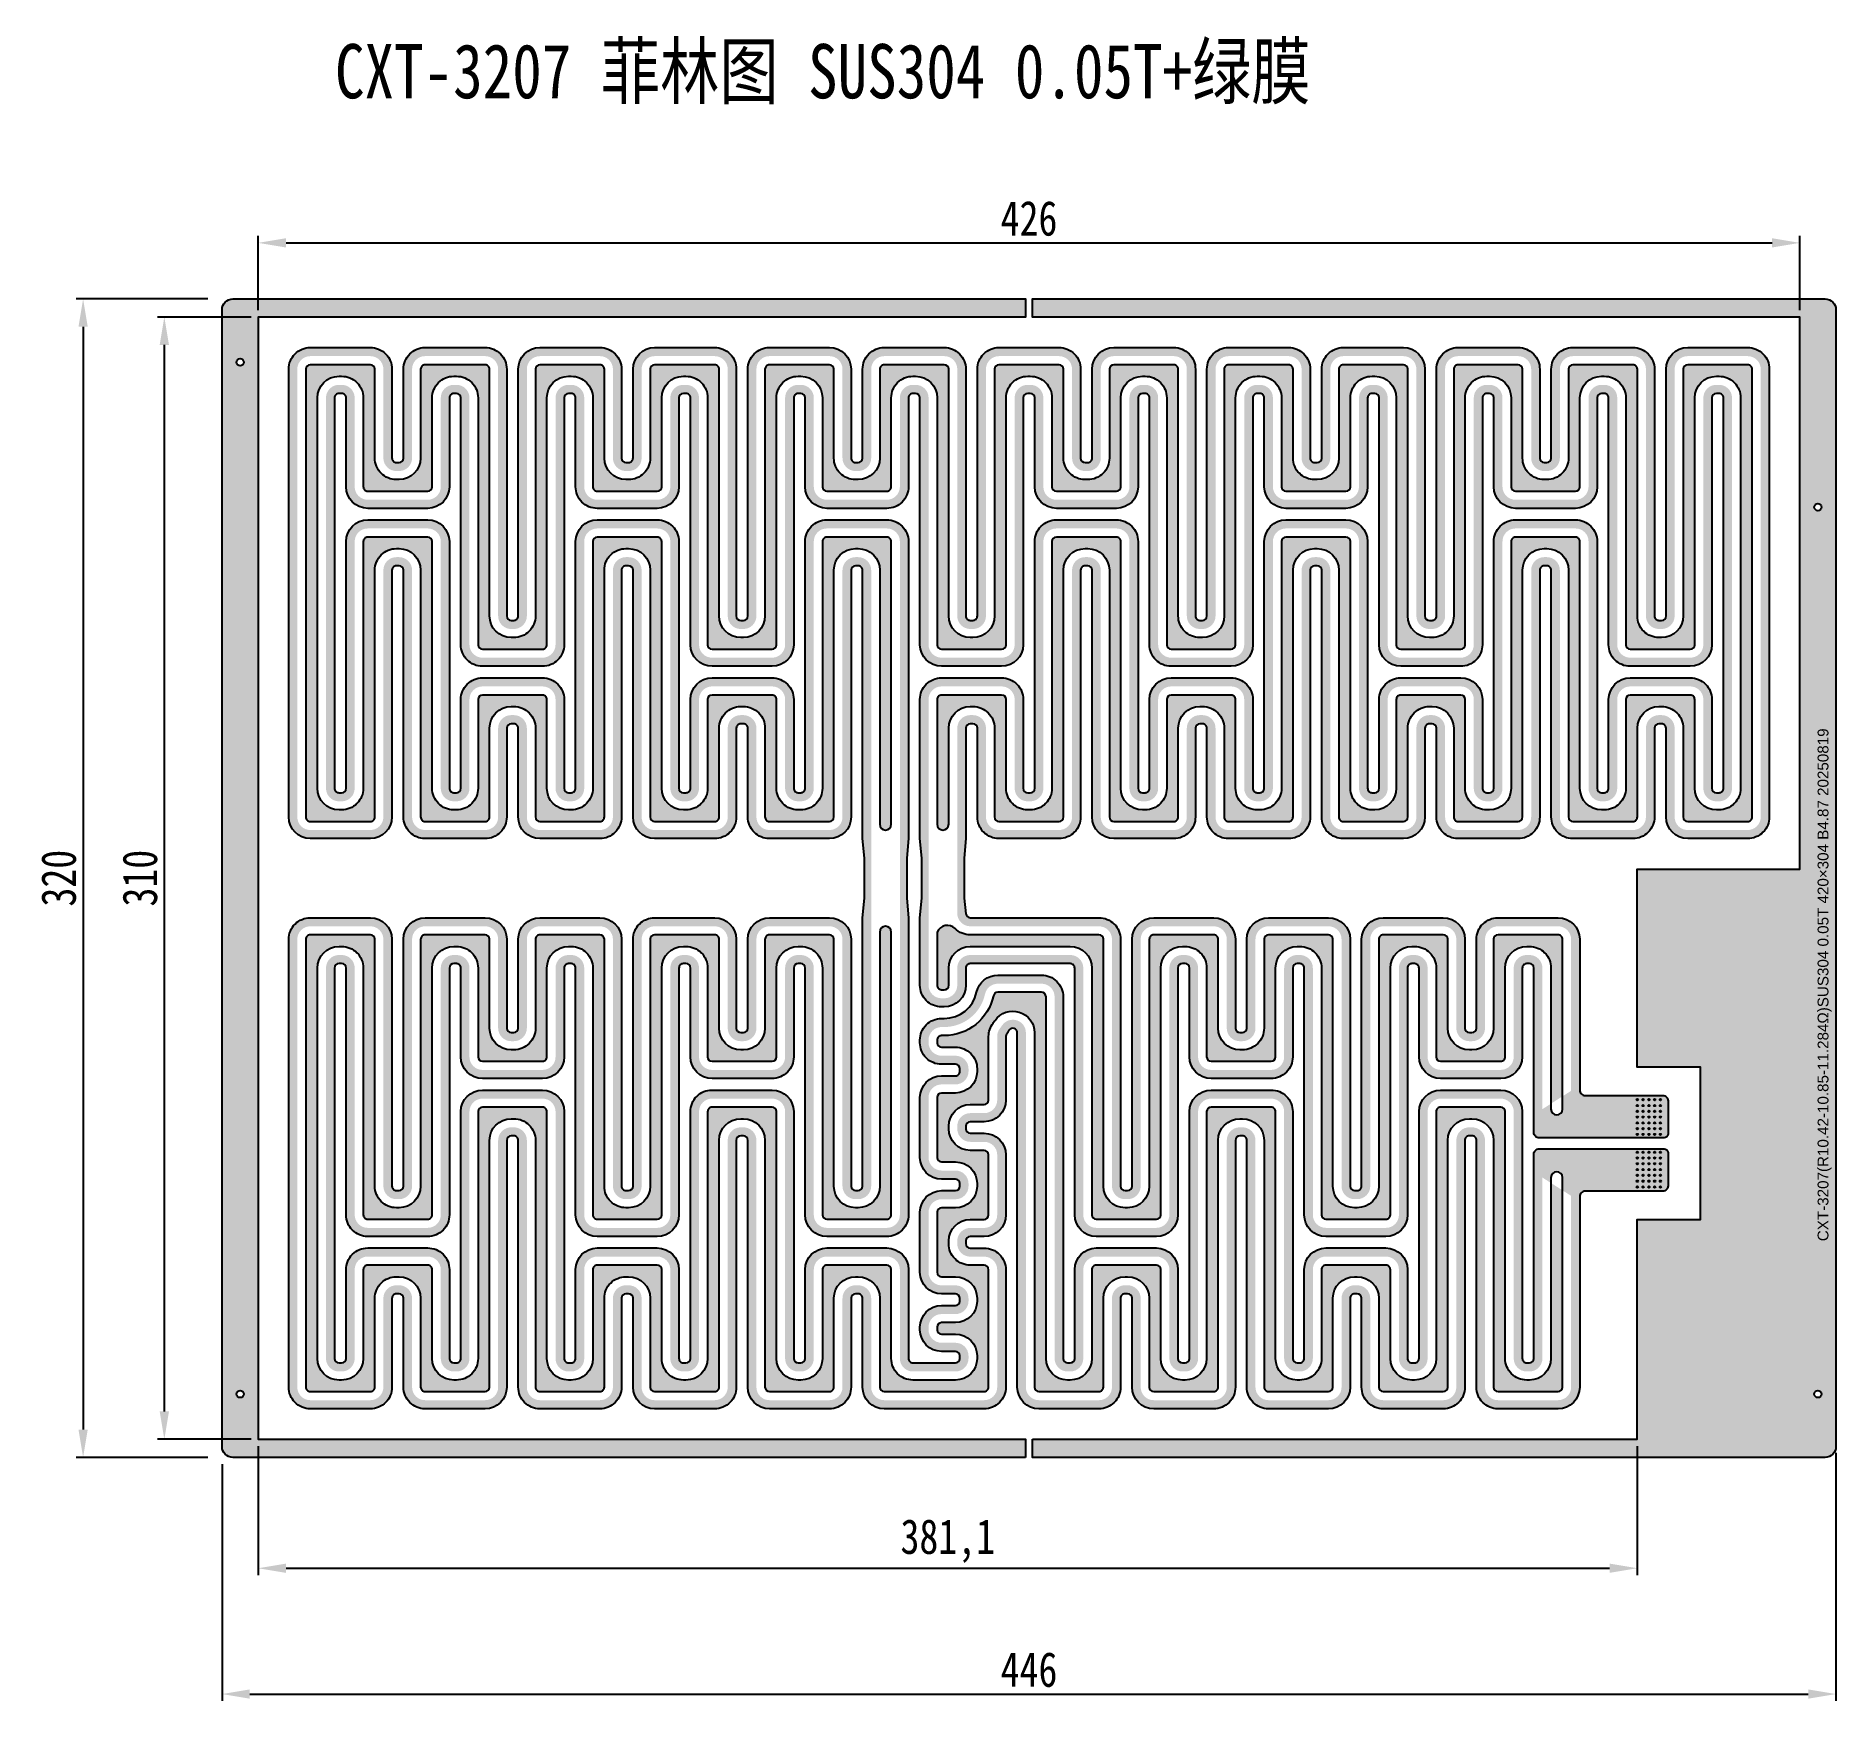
# Model space of a CAD drawing. Extents: x 1947 to 2445, y -5 to 454.
import ezdxf

# ---------------------------------------------------------------- set-up
doc = ezdxf.new("R2010")
doc.units = 0
doc.header["$PDMODE"] = 35
doc.header["$PDSIZE"] = -5
doc.layers.add('dim', color=84, linetype='Continuous', lineweight=9)
for name, color, linetype in [('发热丝', 3, 'Continuous'), ('填充', 3, 'Continuous'), ('菲林', 11, 'Continuous')]:
    doc.layers.add(name, color=color, linetype=linetype)
doc.styles.add('ISO Proportional', font='simhei.ttf', dxfattribs={"width": 0.8})
doc.styles.get("Standard").update_dxf_attribs({"font": 'txt', "width": 0.8})
doc.styles.add('工程字', font='', dxfattribs={"height": 3.5})
doc.styles.get('工程字').set_extended_font_data('CAXA')
doc.dimstyles.new('ISO-25', dxfattribs={"dimtxt": 2.5, "dimasz": 2.5, "dimexe": 1.25, "dimexo": 0.625, "dimtad": 1, "dimtxsty": 'Standard', "dimcen": 2.5, "dimadec": 0, "dimazin": 0, "dimtfac": 1, "dimtmove": 0, "dimatfit": 3, "dimfxl": 1, "dimarcsym": 0})

msp = doc.modelspace()

# ---------------------------------------------------------------- texts
at = {"insert": (2029.958394882299, 452.2126618947174), "char_height": 15, "attachment_point": 1, "style": 'ISO Proportional'}
msp.add_mtext_dynamic_manual_height_columns('CXT-3207 菲林图 SUS304 0.05T+绿膜', width=471.3170426479318, gutter_width=12.5, heights=[-19.8876404494382], dxfattribs=at)
at = {"layer": '菲林', "insert": (2439.664300151138, 121.5185862333501), "char_height": 3, "attachment_point": 1, "rotation": 89.99999999999999, "style": '工程字'}
msp.add_mtext_dynamic_manual_height_columns('\\pxql;{\\fArial|b0|i0|c0|p34;CXT-3207(R10.42-10.85-11.284Ω)SUS304 0.05T 420×304 B4.87 20250819}', width=313.2687724351417, gutter_width=50, heights=[36.27868852870454], dxfattribs=at)

# ---------------------------------------------------------------- blocks, each defined once
blk = doc.blocks.new('*D38')
at = {"layer": 'Defpoints', "color": 0}
for p in [(2444.74622430305, 64.94792771557215), (1998.746319517894, 61.79393679220854), (2444.74622430305, -3.576676500499048)]:
    blk.add_point(p, dxfattribs=at)
at = {"layer": 'dim', "color": 0, "lineweight": -2}
for p, q in [((1998.746319517894, 59.87489679220855), (1998.746319517894, -5.495716500499043)), ((2444.74622430305, 63.02888771557215), (2444.74622430305, -5.495716500499043)), ((2006.426319517894, -3.576676500499048), (2437.06622430305, -3.576676500499048))]:
    blk.add_line(p, q, dxfattribs=at)
at = {"layer": 'dim', "color": 0}
for points in [[(2006.426319517894, -2.296676500499046), (2006.426319517894, -4.856676500499049), (1998.746319517894, -3.576676500499048)], [(2437.06622430305, -4.856676500499049), (2437.06622430305, -2.296676500499046), (2444.74622430305, -3.576676500499048)]]:
    blk.add_solid(points, dxfattribs=at)
at = {"layer": 'dim', "color": 0, "insert": (2221.746271910472, 3.142363499500959), "char_height": 9.6, "attachment_point": 5}
blk.add_mtext('446', dxfattribs=at)
blk = doc.blocks.new('*D39')
at = {"layer": 'Defpoints', "color": 0}
for p in [(2008.746319517894, 66.79393679220854), (2389.846278013988, 66.79393679220854), (2389.846278013988, 31.17141578242965)]:
    blk.add_point(p, dxfattribs=at)
at = {"layer": 'dim', "color": 0, "lineweight": -2}
for p, q in [((2008.746319517894, 64.87489679220855), (2008.746319517894, 29.25237578242965)), ((2389.846278013988, 64.87489679220855), (2389.846278013988, 29.25237578242965)), ((2016.426319517894, 31.17141578242965), (2382.166278013988, 31.17141578242965))]:
    blk.add_line(p, q, dxfattribs=at)
at = {"layer": 'dim', "color": 0}
for points in [[(2016.426319517894, 32.45141578242965), (2016.426319517894, 29.89141578242965), (2008.746319517894, 31.17141578242965)], [(2382.166278013988, 29.89141578242965), (2382.166278013988, 32.45141578242965), (2389.846278013988, 31.17141578242965)]]:
    blk.add_solid(points, dxfattribs=at)
at = {"layer": 'dim', "color": 0, "insert": (2199.296298765941, 38.69045578242964), "char_height": 9.6, "attachment_point": 5}
blk.add_mtext('381,1', dxfattribs=at)
blk = doc.blocks.new('*D40')
at = {"layer": 'Defpoints', "color": 0}
for p in [(1982.806299147281, 376.7939097414273), (2008.746319517894, 376.7939097414273), (2008.746319517894, 66.79393679220854)]:
    blk.add_point(p, dxfattribs=at)
at = {"layer": 'dim', "color": 0, "lineweight": -2}
for p, q in [((2006.827279517894, 376.7939097414273), (1980.887259147281, 376.7939097414273)), ((1982.806299147281, 74.47393679220855), (1982.806299147281, 369.1139097414273)), ((2006.827279517894, 66.79393679220854), (1980.887259147281, 66.79393679220854))]:
    blk.add_line(p, q, dxfattribs=at)
at = {"layer": 'dim', "color": 0}
for points in [[(1984.086299147281, 369.1139097414273), (1981.526299147281, 369.1139097414273), (1982.806299147281, 376.7939097414273)], [(1981.526299147281, 74.47393679220855), (1984.086299147281, 74.47393679220855), (1982.806299147281, 66.79393679220854)]]:
    blk.add_solid(points, dxfattribs=at)
at = {"layer": 'dim', "color": 0, "insert": (1976.087259147281, 221.793923266818), "char_height": 9.6, "attachment_point": 5, "rotation": 90}
blk.add_mtext('310', dxfattribs=at)
blk = doc.blocks.new('*D41')
at = {"layer": 'Defpoints', "color": 0}
for p in [(1996.746319517894, 381.7939097414273), (1960.359476235827, 61.79393679220854), (1996.746319517894, 61.79393679220854)]:
    blk.add_point(p, dxfattribs=at)
at = {"layer": 'dim', "color": 0, "lineweight": -2}
for p, q in [((1994.827279517894, 381.7939097414273), (1958.440436235826, 381.7939097414273)), ((1960.359476235827, 374.1139097414273), (1960.359476235827, 69.47393679220855)), ((1994.827279517894, 61.79393679220854), (1958.440436235826, 61.79393679220854))]:
    blk.add_line(p, q, dxfattribs=at)
at = {"layer": 'dim', "color": 0}
for points in [[(1961.639476235827, 374.1139097414273), (1959.079476235826, 374.1139097414273), (1960.359476235827, 381.7939097414273)], [(1959.079476235826, 69.47393679220855), (1961.639476235827, 69.47393679220855), (1960.359476235827, 61.79393679220854)]]:
    blk.add_solid(points, dxfattribs=at)
at = {"layer": 'dim', "color": 0, "insert": (1953.640436235827, 221.793923266818), "char_height": 9.6, "attachment_point": 5, "rotation": 90}
blk.add_mtext('320', dxfattribs=at)
blk = doc.blocks.new('*D42')
at = {"layer": 'Defpoints', "color": 0}
for p in [(2434.74622430305, 397.2870136388609), (2008.746319517894, 376.7939097414273), (2434.74622430305, 376.7939097414273)]:
    blk.add_point(p, dxfattribs=at)
at = {"layer": 'dim', "color": 0, "lineweight": -2}
for p, q in [((2008.746319517894, 378.7129497414273), (2008.746319517894, 399.2060536388609)), ((2434.74622430305, 378.7129497414273), (2434.74622430305, 399.2060536388609)), ((2016.426319517894, 397.2870136388609), (2427.06622430305, 397.2870136388609))]:
    blk.add_line(p, q, dxfattribs=at)
at = {"layer": 'dim', "color": 0}
for points in [[(2016.426319517894, 398.5670136388609), (2016.426319517894, 396.0070136388609), (2008.746319517894, 397.2870136388609)], [(2427.06622430305, 396.0070136388609), (2427.06622430305, 398.5670136388609), (2434.74622430305, 397.2870136388609)]]:
    blk.add_solid(points, dxfattribs=at)
at = {"layer": 'dim', "color": 0, "insert": (2221.746271910472, 404.0060536388609), "char_height": 9.6, "attachment_point": 5}
blk.add_mtext('426', dxfattribs=at)

# ---------------------------------------------------------------- dimensions: what is measured, and where the dimension line sits
at = {"layer": 'dim'}
for base, p1, p2, picture, middle in [((2434.74622430305, 397.2870136388609), (2008.746319517894, 376.7939097414273), (2434.74622430305, 376.7939097414273), '*D42', (2221.746271910472, 404.0060536388609)), ((2444.74622430305, -3.576676500499048), (1998.746319517894, 61.79393679220854), (2444.74622430305, 64.94792771557215), '*D38', (2221.746271910472, 3.142363499500959)), ((2389.846278013988, 31.17141578242965), (2008.746319517894, 66.79393679220854), (2389.846278013988, 66.79393679220854), '*D39', (2199.296298765941, 38.69045578242964))]:
    dim = msp.add_linear_dim(base=base, p1=p1, p2=p2, dimstyle='ISO-25', override={"dimtxt": 9.6, "dimasz": 7.68, "dimexe": 1.91904, "dimexo": 1.91904, "dimgap": 1.91904}, dxfattribs=at)
    dim.commit()
    dim.dimension.update_dxf_attribs({"geometry": picture, "text_midpoint": middle})
for base, p1, p2, picture, middle in [((1960.359476235827, 61.79393679220854), (1996.746319517894, 381.7939097414273), (1996.746319517894, 61.79393679220854), '*D41', (1953.640436235827, 221.793923266818)), ((1982.806299147281, 376.7939097414273), (2008.746319517894, 66.79393679220854), (2008.746319517894, 376.7939097414273), '*D40', (1976.087259147281, 221.793923266818))]:
    dim = msp.add_linear_dim(base=base, p1=p1, p2=p2, angle=90, dimstyle='ISO-25', override={"dimtxt": 9.6, "dimasz": 7.68, "dimexe": 1.91904, "dimexo": 1.91904, "dimgap": 1.91904}, dxfattribs=at)
    dim.commit()
    dim.dimension.update_dxf_attribs({"geometry": picture, "text_midpoint": middle})

# ---------------------------------------------------------------- hatches: boundary and pattern name
at = {"layer": '填充'}
h = msp.add_hatch(color=256, dxfattribs=at)
h.dxf.hatch_style = 1
edge = h.paths.add_edge_path()
edge.add_line((2176.249222421739, 227.2900475343961), (2175.76105779546, 232.7165878569874))
edge.add_line((2175.76105779546, 232.7165878569874), (2175.761057795453, 306.8651741591277))
edge.add_arc((2174.534517472863, 306.8651741591278), 1.226540322589898, 359.999999999996, 449.9999999999907)
edge.add_line((2174.534517472863, 308.0917144817177), (2173.805107575115, 308.0917144817177))
edge.add_arc((2173.805107575115, 306.8651741591279), 1.226540322589749, 90.00000000000233, 180.000000000003)
edge.add_line((2172.578567252525, 306.8651741591279), (2172.578567252525, 238.6900475343957))
edge.add_arc((2166.605107575115, 238.6900475343958), 5.973459677409607, 269.99999999999943, 359.9999999999995, ccw=False)
edge.add_line((2166.605107575115, 232.7165878569862), (2150.01687788187, 232.7165878569862))
edge.add_arc((2150.01687788187, 238.6900475343957), 5.973459677409585, 180.0000000000009, 270.00000000000074, ccw=False)
edge.add_line((2144.043418204461, 238.6900475343957), (2144.043418204461, 263.2305534234509))
edge.add_arc((2142.816877881871, 263.2305534234511), 1.226540322589411, 359.9999999999918, 449.9999999999923)
edge.add_line((2142.816877881871, 264.4570937460405), (2142.087467984122, 264.4570937460405))
edge.add_arc((2142.087467984122, 263.2305534234511), 1.226540322589408, 90.00000000000763, 180.0000000000083)
edge.add_line((2140.860927661533, 263.2305534234509), (2140.860927661533, 238.6900475343957))
edge.add_arc((2134.887467984123, 238.6900475343958), 5.9734596774096, 269.9999999999994, 359.99999999999955, ccw=False)
edge.add_line((2134.887467984123, 232.7165878569862), (2118.299238290878, 232.7165878569862))
edge.add_arc((2118.299238290878, 238.6900475343957), 5.973459677409583, 180.0000000000008, 270.00000000000074, ccw=False)
edge.add_line((2112.325778613469, 238.6900475343957), (2112.325778613469, 306.8651741591279))
edge.add_arc((2111.099238290879, 306.8651741591279), 1.226540322589756, 359.9999999999973, 449.9999999999974)
edge.add_line((2111.099238290879, 308.0917144817177), (2110.369828393131, 308.0917144817177))
edge.add_arc((2110.369828393131, 306.8651741591279), 1.226540322589742, 90.00000000000199, 180.0000000000033)
edge.add_line((2109.143288070541, 306.8651741591279), (2109.143288070541, 238.6900475343957))
edge.add_arc((2103.169828393131, 238.6900475343957), 5.97345967740959, 269.9999999999993, 359.99999999999966, ccw=False)
edge.add_line((2103.169828393131, 232.7165878569862), (2086.581598699886, 232.7165878569862))
edge.add_arc((2086.581598699886, 238.6900475343958), 5.97345967740961, 180.0000000000005, 270.0000000000005, ccw=False)
edge.add_line((2080.608139022477, 238.6900475343957), (2080.608139022477, 263.2305534234509))
edge.add_arc((2079.381598699887, 263.2305534234511), 1.226540322589393, 359.999999999991, 449.9999999999931)
edge.add_line((2079.381598699887, 264.4570937460405), (2078.652188802138, 264.4570937460405))
edge.add_arc((2078.652188802138, 263.2305534234511), 1.226540322589425, 90.00000000000847, 180.0000000000075)
edge.add_line((2077.425648479549, 263.2305534234509), (2077.425648479549, 238.6900475343957))
edge.add_arc((2071.45218880214, 238.6900475343958), 5.9734596774096, 269.9999999999994, 359.99999999999955, ccw=False)
edge.add_line((2071.45218880214, 232.7165878569862), (2054.863959108895, 232.7165878569862))
edge.add_arc((2054.863959108895, 238.6900475343957), 5.973459677409583, 180.0000000000008, 270.00000000000074, ccw=False)
edge.add_line((2048.890499431485, 238.6900475343957), (2048.890499431485, 306.8651741591282))
edge.add_arc((2047.663959108895, 306.8651741591283), 1.226540322589414, 359.999999999992, 449.999999999992)
edge.add_line((2047.663959108896, 308.0917144817178), (2046.934549211147, 308.0917144817178))
edge.add_arc((2046.934549211147, 306.8651741591283), 1.2265403225894, 90.00000000000729, 180.0000000000086)
edge.add_line((2045.708008888557, 306.8651741591282), (2045.708008888557, 238.6900475343956))
edge.add_arc((2039.734549211148, 238.6900475343957), 5.973459677409627, 269.99999999999966, 359.99999999999926, ccw=False)
edge.add_line((2039.734549211148, 232.7165878569861), (2023.146319517903, 232.7165878569861))
edge.add_arc((2023.146319517903, 238.6900475343957), 5.973459677409596, 180.0000000000004, 270.0000000000007, ccw=False)
edge.add_line((2017.172859840493, 238.6900475343956), (2017.172859840493, 362.3939097414278))
edge.add_arc((2023.146319517903, 362.3939097414278), 5.973459677409594, 89.99999999999932, 179.9999999999996, ccw=False)
edge.add_line((2023.146319517903, 368.3673694188374), (2039.734549211148, 368.3673694188374))
edge.add_arc((2039.734549211148, 362.3939097414278), 5.973459677409593, 3.979039320256561e-13, 90.00000000000068, ccw=False)
edge.add_line((2045.708008888557, 362.3939097414278), (2045.708008888557, 337.8534038523723))
edge.add_arc((2046.934549211147, 337.8534038523721), 1.226540322589422, 179.9999999999924, 269.9999999999917)
edge.add_line((2046.934549211147, 336.6268635297827), (2047.663959108896, 336.6268635297827))
edge.add_arc((2047.663959108895, 337.8534038523721), 1.226540322589408, 270.0000000000076, 360.0000000000056)
edge.add_line((2048.890499431485, 337.8534038523722), (2048.890499431485, 362.3939097414278))
edge.add_arc((2054.863959108895, 362.3939097414278), 5.973459677409608, 89.99999999999949, 179.9999999999995, ccw=False)
edge.add_line((2054.863959108895, 368.3673694188374), (2071.45218880214, 368.3673694188374))
edge.add_arc((2071.45218880214, 362.3939097414278), 5.973459677409593, 3.979039320256561e-13, 90.00000000000068, ccw=False)
edge.add_line((2077.425648479549, 362.3939097414278), (2077.425648479549, 294.2187831166951))
edge.add_arc((2078.652188802138, 294.218783116695), 1.226540322589393, 179.999999999991, 269.9999999999931)
edge.add_line((2078.652188802138, 292.9922427941056), (2079.381598699887, 292.9922427941056))
edge.add_arc((2079.381598699887, 294.218783116695), 1.226540322589414, 270.000000000008, 360.000000000008)
edge.add_line((2080.608139022477, 294.2187831166951), (2080.608139022477, 362.3939097414278))
edge.add_arc((2086.581598699886, 362.3939097414278), 5.973459677409594, 89.99999999999932, 179.9999999999996, ccw=False)
edge.add_line((2086.581598699886, 368.3673694188374), (2103.169828393131, 368.3673694188374))
edge.add_arc((2103.169828393131, 362.3939097414278), 5.973459677409588, 2.8421709430404007e-13, 90.0000000000008, ccw=False)
edge.add_line((2109.143288070541, 362.3939097414278), (2109.143288070541, 337.8534038523723))
edge.add_arc((2110.36982839313, 337.8534038523721), 1.226540322589407, 179.9999999999917, 269.9999999999923)
edge.add_line((2110.36982839313, 336.6268635297827), (2111.099238290879, 336.6268635297827))
edge.add_arc((2111.099238290879, 337.8534038523721), 1.2265403225894, 270.0000000000073, 360.0000000000086)
edge.add_line((2112.325778613469, 337.8534038523723), (2112.325778613469, 362.3939097414278))
edge.add_arc((2118.299238290878, 362.3939097414278), 5.973459677409631, 89.99999999999972, 179.9999999999993, ccw=False)
edge.add_line((2118.299238290878, 368.3673694188374), (2134.887467984123, 368.3673694188374))
edge.add_arc((2134.887467984123, 362.3939097414278), 5.973459677409588, 2.8421709430404007e-13, 90.0000000000008, ccw=False)
edge.add_line((2140.860927661533, 362.3939097414278), (2140.860927661533, 294.2187831166954))
edge.add_arc((2142.087467984123, 294.2187831166954), 1.226540322589748, 179.999999999997, 269.9999999999977)
edge.add_line((2142.087467984123, 292.9922427941056), (2142.816877881871, 292.9922427941056))
edge.add_arc((2142.816877881871, 294.2187831166954), 1.226540322589749, 270.0000000000023, 360.000000000003)
edge.add_line((2144.043418204461, 294.2187831166954), (2144.043418204461, 362.3939097414278))
edge.add_arc((2150.01687788187, 362.3939097414278), 5.973459677409608, 89.99999999999937, 179.9999999999995, ccw=False)
edge.add_line((2150.01687788187, 368.3673694188374), (2166.605107575115, 368.3673694188374))
edge.add_arc((2166.605107575115, 362.3939097414278), 5.973459677409608, 6.252776074688882e-13, 90.00000000000063, ccw=False)
edge.add_line((2172.578567252525, 362.3939097414278), (2172.578567252525, 337.8534038523723))
edge.add_arc((2173.805107575114, 337.8534038523721), 1.226540322589411, 179.9999999999919, 269.9999999999922)
edge.add_line((2173.805107575114, 336.6268635297827), (2174.534517472863, 336.6268635297827))
edge.add_arc((2174.534517472863, 337.8534038523721), 1.226540322589418, 270.0000000000081, 360.0000000000077)
edge.add_line((2175.761057795452, 337.8534038523723), (2175.761057795452, 362.3939097414278))
edge.add_arc((2181.734517472862, 362.3939097414278), 5.973459677409601, 89.99999999999937, 179.9999999999995, ccw=False)
edge.add_line((2181.734517472862, 368.3673694188374), (2198.322747166107, 368.3673694188374))
edge.add_arc((2198.322747166107, 362.3939097414278), 5.973459677409592, 9.094947017729282e-13, 90.00000000000068, ccw=False)
edge.add_line((2204.296206843517, 362.3939097414279), (2204.296206843517, 294.2187831166954))
edge.add_arc((2205.522747166106, 294.2187831166954), 1.226540322589754, 179.9999999999973, 269.9999999999974)
edge.add_line((2205.522747166106, 292.9922427941056), (2206.252157063855, 292.9922427941056))
edge.add_arc((2206.252157063855, 294.2187831166954), 1.226540322589753, 270.0000000000026, 360.0000000000028)
edge.add_line((2207.478697386444, 294.2187831166954), (2207.478697386444, 362.3939097414278))
edge.add_arc((2213.452157063854, 362.3939097414278), 5.973459677409602, 89.99999999999937, 179.9999999999995, ccw=False)
edge.add_line((2213.452157063854, 368.3673694188374), (2230.040386757099, 368.3673694188374))
edge.add_arc((2230.040386757099, 362.3939097414278), 5.973459677409589, 2.8421709430404007e-13, 90.00000000000068, ccw=False)
edge.add_line((2236.013846434509, 362.3939097414278), (2236.013846434509, 337.8534038523723))
edge.add_arc((2237.240386757098, 337.8534038523721), 1.226540322589406, 179.9999999999916, 269.9999999999924)
edge.add_line((2237.240386757098, 336.6268635297827), (2237.969796654847, 336.6268635297827))
edge.add_arc((2237.969796654847, 337.8534038523721), 1.226540322589399, 270.0000000000072, 360.0000000000061)
edge.add_line((2239.196336977436, 337.8534038523722), (2239.196336977436, 362.3939097414278))
edge.add_arc((2245.169796654846, 362.3939097414278), 5.9734596774096, 89.99999999999937, 179.9999999999995, ccw=False)
edge.add_line((2245.169796654846, 368.3673694188374), (2261.758026348091, 368.3673694188374))
edge.add_arc((2261.758026348091, 362.3939097414278), 5.973459677409604, 5.115907697472721e-13, 90.00000000000063, ccw=False)
edge.add_line((2267.731486025501, 362.3939097414278), (2267.731486025501, 294.2187831166954))
edge.add_arc((2268.95802634809, 294.2187831166954), 1.226540322589759, 179.9999999999976, 269.9999999999972)
edge.add_line((2268.95802634809, 292.9922427941056), (2269.687436245838, 292.9922427941056))
edge.add_arc((2269.687436245838, 294.2187831166954), 1.226540322589759, 270.0000000000028, 360.0000000000024)
edge.add_line((2270.913976568428, 294.2187831166954), (2270.913976568428, 362.3939097414279))
edge.add_arc((2276.887436245838, 362.3939097414278), 5.973459677409604, 89.99999999999937, 179.9999999999989, ccw=False)
edge.add_line((2276.887436245838, 368.3673694188374), (2293.475665939083, 368.3673694188374))
edge.add_arc((2293.475665939083, 362.3939097414278), 5.973459677409594, 3.979039320256561e-13, 90.00000000000068, ccw=False)
edge.add_line((2299.449125616492, 362.3939097414278), (2299.449125616492, 337.8534038523723))
edge.add_arc((2300.675665939082, 337.8534038523721), 1.226540322589422, 179.9999999999924, 269.9999999999917)
edge.add_line((2300.675665939082, 336.6268635297827), (2301.405075836831, 336.6268635297827))
edge.add_arc((2301.405075836831, 337.8534038523721), 1.226540322589414, 270.000000000008, 360.000000000008)
edge.add_line((2302.63161615942, 337.8534038523723), (2302.63161615942, 362.3939097414278))
edge.add_arc((2308.60507583683, 362.3939097414278), 5.973459677409608, 89.99999999999937, 179.9999999999995, ccw=False)
edge.add_line((2308.60507583683, 368.3673694188374), (2325.193305530075, 368.3673694188374))
edge.add_arc((2325.193305530075, 362.3939097414278), 5.973459677409601, 3.979039320256561e-13, 90.00000000000063, ccw=False)
edge.add_line((2331.166765207484, 362.3939097414278), (2331.166765207484, 294.2187831166954))
edge.add_arc((2332.393305530074, 294.2187831166954), 1.226540322589748, 179.999999999997, 269.9999999999977)
edge.add_line((2332.393305530074, 292.9922427941056), (2333.122715427822, 292.9922427941056))
edge.add_arc((2333.122715427822, 294.2187831166954), 1.226540322589748, 270.0000000000023, 360.000000000003)
edge.add_line((2334.349255750412, 294.2187831166954), (2334.349255750412, 362.3939097414278))
edge.add_arc((2340.322715427822, 362.3939097414278), 5.973459677409623, 89.9999999999996, 179.9999999999993, ccw=False)
edge.add_line((2340.322715427822, 368.3673694188374), (2356.910945121067, 368.3673694188374))
edge.add_arc((2356.910945121067, 362.3939097414278), 5.973459677409593, 3.979039320256561e-13, 90.00000000000068, ccw=False)
edge.add_line((2362.884404798476, 362.3939097414278), (2362.884404798476, 337.8534038523723))
edge.add_arc((2364.110945121065, 337.8534038523721), 1.226540322589414, 179.999999999992, 269.999999999992)
edge.add_line((2364.110945121065, 336.6268635297827), (2364.840355018815, 336.6268635297827))
edge.add_arc((2364.840355018815, 337.8534038523721), 1.226540322589393, 270.000000000007, 360.0000000000063)
edge.add_line((2366.066895341404, 337.8534038523722), (2366.066895341404, 362.3939097414279))
edge.add_arc((2372.040355018813, 362.3939097414278), 5.973459677409579, 89.9999999999992, 179.9999999999992, ccw=False)
edge.add_line((2372.040355018813, 368.3673694188374), (2388.628584712058, 368.3673694188374))
edge.add_arc((2388.628584712058, 362.3939097414278), 5.973459677409579, 7.958078640513122e-13, 90.0000000000008, ccw=False)
edge.add_line((2394.602044389468, 362.3939097414279), (2394.602044389468, 294.2187831166954))
edge.add_arc((2395.828584712058, 294.2187831166954), 1.226540322589756, 179.9999999999974, 269.9999999999973)
edge.add_line((2395.828584712058, 292.9922427941056), (2396.557994609806, 292.9922427941056))
edge.add_arc((2396.557994609806, 294.2187831166954), 1.226540322589756, 270.0000000000026, 360.0000000000026)
edge.add_line((2397.784534932396, 294.2187831166954), (2397.784534932396, 362.3939097414278))
edge.add_arc((2403.757994609805, 362.3939097414278), 5.973459677409608, 89.99999999999937, 179.9999999999995, ccw=False)
edge.add_line((2403.757994609805, 368.3673694188374), (2420.34622430305, 368.3673694188374))
edge.add_arc((2420.34622430305, 362.3939097414278), 5.97345967740958, 2.8421709430404007e-13, 90.0000000000008, ccw=False)
edge.add_line((2426.31968398046, 362.3939097414278), (2426.31968398046, 238.6900475343956))
edge.add_arc((2420.34622430305, 238.6900475343957), 5.973459677409613, 269.9999999999995, 359.9999999999994, ccw=False)
edge.add_line((2420.34622430305, 232.7165878569861), (2403.757994609805, 232.7165878569861))
edge.add_arc((2403.757994609805, 238.6900475343956), 5.97345967740957, 180.0000000000008, 270.0000000000009, ccw=False)
edge.add_line((2397.784534932396, 238.6900475343955), (2397.784534932396, 263.2305534234509))
edge.add_arc((2396.557994609806, 263.2305534234511), 1.226540322589393, 359.999999999991, 449.9999999999931)
edge.add_line((2396.557994609806, 264.4570937460405), (2395.828584712057, 264.4570937460405))
edge.add_arc((2395.828584712057, 263.2305534234511), 1.226540322589422, 90.00000000000831, 180.0000000000076)
edge.add_line((2394.602044389468, 263.2305534234509), (2394.602044389468, 238.6900475343956))
edge.add_arc((2388.628584712058, 238.6900475343957), 5.973459677409613, 269.9999999999995, 359.9999999999994, ccw=False)
edge.add_line((2388.628584712058, 232.7165878569861), (2372.040355018813, 232.7165878569861))
edge.add_arc((2372.040355018813, 238.6900475343956), 5.973459677409583, 180.0000000000008, 270.00000000000074, ccw=False)
edge.add_line((2366.066895341404, 238.6900475343955), (2366.066895341404, 306.8651741591279))
edge.add_arc((2364.840355018814, 306.8651741591279), 1.226540322589748, 359.999999999997, 449.9999999999977)
edge.add_line((2364.840355018814, 308.0917144817177), (2364.110945121066, 308.0917144817177))
edge.add_arc((2364.110945121066, 306.8651741591279), 1.226540322589734, 90.00000000000165, 180.0000000000037)
edge.add_line((2362.884404798476, 306.8651741591279), (2362.884404798476, 238.6900475343957))
edge.add_arc((2356.910945121067, 238.6900475343958), 5.973459677409611, 269.9999999999995, 359.99999999999943, ccw=False)
edge.add_line((2356.910945121067, 232.7165878569862), (2340.322715427822, 232.7165878569862))
edge.add_arc((2340.322715427822, 238.6900475343958), 5.97345967740961, 180.0000000000005, 270.0000000000005, ccw=False)
edge.add_line((2334.349255750412, 238.6900475343957), (2334.349255750412, 263.2305534234509))
edge.add_arc((2333.122715427823, 263.2305534234511), 1.226540322589404, 359.9999999999915, 449.9999999999926)
edge.add_line((2333.122715427823, 264.4570937460405), (2332.393305530074, 264.4570937460405))
edge.add_arc((2332.393305530074, 263.2305534234511), 1.226540322589408, 90.00000000000763, 180.0000000000083)
edge.add_line((2331.166765207484, 263.2305534234509), (2331.166765207484, 238.6900475343957))
edge.add_arc((2325.193305530075, 238.6900475343958), 5.973459677409607, 269.99999999999943, 359.9999999999995, ccw=False)
edge.add_line((2325.193305530075, 232.7165878569862), (2308.60507583683, 232.7165878569862))
edge.add_arc((2308.60507583683, 238.6900475343958), 5.973459677409616, 180.0000000000006, 270.00000000000045, ccw=False)
edge.add_line((2302.63161615942, 238.6900475343957), (2302.63161615942, 306.8651741591279))
edge.add_arc((2301.40507583683, 306.8651741591279), 1.226540322589756, 359.9999999999973, 449.9999999999974)
edge.add_line((2301.40507583683, 308.0917144817177), (2300.675665939082, 308.0917144817177))
edge.add_arc((2300.675665939082, 306.8651741591279), 1.226540322589749, 90.00000000000233, 180.000000000003)
edge.add_line((2299.449125616492, 306.8651741591279), (2299.449125616492, 238.6900475343957))
edge.add_arc((2293.475665939083, 238.6900475343958), 5.9734596774096, 269.9999999999994, 359.99999999999955, ccw=False)
edge.add_line((2293.475665939083, 232.7165878569862), (2276.887436245838, 232.7165878569862))
edge.add_arc((2276.887436245838, 238.6900475343957), 5.973459677409579, 180.0000000000008, 270.0000000000008, ccw=False)
edge.add_line((2270.913976568428, 238.6900475343957), (2270.913976568428, 263.2305534234509))
edge.add_arc((2269.687436245839, 263.2305534234511), 1.226540322589414, 359.999999999992, 449.999999999992)
edge.add_line((2269.687436245839, 264.4570937460405), (2268.95802634809, 264.4570937460405))
edge.add_arc((2268.95802634809, 263.2305534234511), 1.226540322589414, 90.00000000000796, 180.000000000008)
edge.add_line((2267.731486025501, 263.2305534234509), (2267.731486025501, 238.6900475343957))
edge.add_arc((2261.758026348091, 238.6900475343958), 5.973459677409609, 269.9999999999995, 359.99999999999943, ccw=False)
edge.add_line((2261.758026348091, 232.7165878569862), (2245.169796654846, 232.7165878569862))
edge.add_arc((2245.169796654846, 238.6900475343958), 5.973459677409607, 180.0000000000005, 270.00000000000057, ccw=False)
edge.add_line((2239.196336977436, 238.6900475343957), (2239.196336977436, 306.8651741591279))
edge.add_arc((2237.969796654847, 306.8651741591279), 1.226540322589745, 359.9999999999968, 449.9999999999979)
edge.add_line((2237.969796654847, 308.0917144817177), (2237.240386757098, 308.0917144817177))
edge.add_arc((2237.240386757098, 306.8651741591279), 1.226540322589753, 90.00000000000256, 180.0000000000028)
edge.add_line((2236.013846434509, 306.8651741591279), (2236.013846434509, 238.6900475343957))
edge.add_arc((2230.040386757099, 238.6900475343958), 5.973459677409608, 269.99999999999943, 359.99999999999943, ccw=False)
edge.add_line((2230.040386757099, 232.7165878569862), (2213.452157063854, 232.7165878569862))
edge.add_arc((2213.452157063854, 238.6900475343957), 5.97345967740958, 180.0000000000008, 270.0000000000008, ccw=False)
edge.add_line((2207.478697386444, 238.6900475343957), (2207.478697386444, 263.2305534234509))
edge.add_arc((2206.252157063855, 263.2305534234511), 1.226540322589413, 359.999999999992, 449.9999999999921)
edge.add_line((2206.252157063855, 264.4570937460405), (2205.522747166115, 264.4570937460405))
edge.add_arc((2205.522747166115, 263.2305534234503), 1.226540322590185, 90.00000000000149, 179.9999999999852)
edge.add_line((2204.296206843525, 263.2305534234507), (2204.296206843509, 232.7165878569862))
edge.add_line((2204.296206843509, 232.7165878569862), (2203.808042217229, 227.2900475343961))
edge.add_line((2203.808042217229, 227.2900475343961), (2203.808042217229, 216.2977989992397))
edge.add_line((2203.808042217229, 216.2977989992397), (2204.304145002419, 211.9584794759363))
edge.add_arc((2205.522747166116, 212.0977989992399), 1.226540322590252, 186.5221550136342, 269.9999999999999)
edge.add_line((2205.522747166116, 210.8712586766496), (2241.07571965002, 210.8712586766496))
edge.add_arc((2241.07571965002, 204.8977989992398), 5.973459677409873, 1.9895196601282805e-12, 90.00000000000227, ccw=False)
edge.add_line((2247.04917932743, 204.89779899924), (2247.04917932743, 136.7226723745066))
edge.add_arc((2248.27571965002, 136.7226723745066), 1.226540322589725, 179.9999999999986, 269.9999999999988)
edge.add_line((2248.27571965002, 135.4961320519168), (2249.005129547768, 135.4961320519168))
edge.add_arc((2249.005129547768, 136.7226723745066), 1.226540322589733, 270.0000000000016, 360.0000000000024)
edge.add_line((2250.231669870358, 136.7226723745066), (2250.231669870358, 204.8977989992399))
edge.add_arc((2256.205129547768, 204.8977989992397), 5.973459677409949, 89.99999999999841, 179.9999999999984, ccw=False)
edge.add_line((2256.205129547768, 210.8712586766496), (2272.793359241012, 210.8712586766496))
edge.add_arc((2272.793359241012, 204.8977989992397), 5.973459677409958, 1.4210854715202004e-12, 90.00000000000148, ccw=False)
edge.add_line((2278.766818918422, 204.8977989992398), (2278.766818918422, 180.3572931101839))
edge.add_arc((2279.993359241012, 180.3572931101839), 1.226540322589727, 179.9999999999987, 269.9999999999987)
edge.add_line((2279.993359241012, 179.1307527875942), (2280.72276913876, 179.1307527875942))
edge.add_arc((2280.72276913876, 180.3572931101839), 1.226540322589731, 270.0000000000015, 360.0000000000012)
edge.add_line((2281.949309461349, 180.3572931101839), (2281.949309461349, 204.8977989992398))
edge.add_arc((2287.92276913876, 204.8977989992397), 5.973459677409966, 89.99999999999858, 179.9999999999985, ccw=False)
edge.add_line((2287.92276913876, 210.8712586766496), (2304.510998832004, 210.8712586766496))
edge.add_arc((2304.510998832004, 204.8977989992397), 5.973459677409949, 1.5916157281026244e-12, 90.00000000000159, ccw=False)
edge.add_line((2310.484458509414, 204.8977989992399), (2310.484458509414, 136.7226723745066))
edge.add_arc((2311.710998832003, 136.7226723745066), 1.226540322589727, 179.9999999999987, 269.9999999999987)
edge.add_line((2311.710998832003, 135.4961320519168), (2312.440408729752, 135.4961320519168))
edge.add_arc((2312.440408729752, 136.7226723745066), 1.22654032258972, 270.000000000001, 360.0000000000016)
edge.add_line((2313.666949052341, 136.7226723745066), (2313.666949052341, 204.8977989992399))
edge.add_arc((2319.640408729751, 204.8977989992397), 5.973459677409966, 89.99999999999852, 179.9999999999982, ccw=False)
edge.add_line((2319.640408729751, 210.8712586766496), (2336.228638422996, 210.8712586766496))
edge.add_arc((2336.228638422996, 204.8977989992397), 5.973459677409951, 1.5916157281026244e-12, 90.00000000000159, ccw=False)
edge.add_line((2342.202098100406, 204.8977989992399), (2342.202098100406, 180.3572931101839))
edge.add_arc((2343.428638422995, 180.3572931101839), 1.226540322589734, 179.999999999999, 269.9999999999984)
edge.add_line((2343.428638422995, 179.1307527875942), (2344.158048320744, 179.1307527875942))
edge.add_arc((2344.158048320744, 180.3572931101839), 1.22654032258972, 270.000000000001, 360.0000000000016)
edge.add_line((2345.384588643333, 180.3572931101839), (2345.384588643333, 204.8977989992401))
edge.add_arc((2351.358048320743, 204.89779899924), 5.973459677409602, 89.99999999999937, 179.9999999999995, ccw=False)
edge.add_line((2351.358048320743, 210.8712586766496), (2367.946278013987, 210.8712586766496))
edge.add_arc((2367.946278013987, 204.8977989992397), 5.973459677409924, 1.5916157281026244e-12, 90.00000000000188, ccw=False)
edge.add_line((2373.919737691398, 204.8977989992399), (2373.919737691398, 163.2419921633018))
edge.add_arc((2375.419737691397, 163.2419921633014), 1.499999999999616, 179.9999999999853, 270.0000000000147)
edge.add_line((2375.419737691398, 161.7419921633018), (2396.846278013987, 161.7419921633018))
edge.add_arc((2396.846278013987, 160.2419921633022), 1.499999999999616, 359.99999999998533, 450.00000000001467, ccw=False)
edge.add_line((2398.346278013987, 160.2419921633018), (2398.346278013987, 151.1419921633022))
edge.add_arc((2397.246278013986, 151.1419921633025), 1.100000000000364, 270.0000000000237, 359.9999999999808, ccw=False)
edge.add_line((2397.246278013987, 150.0419921633022), (2362.743408438829, 150.0419921633022))
edge.add_arc((2362.743408438829, 151.5419921633018), 1.499999999999616, 179.9999999999853, 270.00000000001467, ccw=False)
edge.add_line((2361.243408438829, 151.5419921633022), (2361.243408438829, 196.9683891014918))
edge.add_arc((2360.016868116239, 196.9683891014918), 1.226540322589722, 359.9999999999971, 449.9999999999989)
edge.add_line((2360.016868116239, 198.1949294240816), (2359.287458218491, 198.1949294240816))
edge.add_arc((2359.287458218491, 196.9683891014918), 1.226540322589774, 90.0000000000035, 180.0000000000005)
edge.add_line((2358.060917895902, 196.9683891014918), (2358.060917895902, 172.4278832124361))
edge.add_arc((2352.087458218492, 172.4278832124363), 5.973459677409956, 269.99999999999847, 359.9999999999983, ccw=False)
edge.add_line((2352.087458218492, 166.4544235350264), (2335.499228525247, 166.4544235350264))
edge.add_arc((2335.499228525247, 172.4278832124363), 5.973459677409942, 180.0000000000016, 270.0000000000017, ccw=False)
edge.add_line((2329.525768847837, 172.4278832124361), (2329.525768847837, 196.9683891014918))
edge.add_arc((2328.299228525248, 196.9683891014918), 1.226540322589717, 359.9999999999968, 449.9999999999992)
edge.add_line((2328.299228525248, 198.1949294240816), (2327.569818627499, 198.1949294240816))
edge.add_arc((2327.569818627499, 196.9683891014918), 1.226540322589761, 90.00000000000291, 180.0000000000011)
edge.add_line((2326.34327830491, 196.9683891014918), (2326.34327830491, 128.7932624767589))
edge.add_arc((2320.3698186275, 128.793262476759), 5.973459677409942, 269.9999999999983, 359.9999999999984, ccw=False)
edge.add_line((2320.3698186275, 122.8198027993491), (2303.781588934256, 122.8198027993491))
edge.add_arc((2303.781588934256, 128.793262476759), 5.973459677409949, 180.0000000000016, 270.0000000000016, ccw=False)
edge.add_line((2297.808129256845, 128.7932624767589), (2297.808129256845, 196.9683891014918))
edge.add_arc((2296.581588934256, 196.9683891014919), 1.22654032258971, 359.9999999999965, 449.9999999999995)
edge.add_line((2296.581588934256, 198.1949294240816), (2295.852179036508, 198.1949294240816))
edge.add_arc((2295.852179036508, 196.9683891014918), 1.226540322589759, 90.00000000000283, 180.0000000000012)
edge.add_line((2294.625638713918, 196.9683891014918), (2294.625638713918, 172.4278832124361))
edge.add_arc((2288.652179036508, 172.4278832124363), 5.973459677409942, 269.9999999999983, 359.9999999999984, ccw=False)
edge.add_line((2288.652179036508, 166.4544235350264), (2272.063949343264, 166.4544235350264))
edge.add_arc((2272.063949343264, 172.4278832124363), 5.973459677409966, 180.0000000000016, 270.0000000000015, ccw=False)
edge.add_line((2266.090489665854, 172.4278832124362), (2266.090489665854, 196.9683891014918))
edge.add_arc((2264.863949343264, 196.9683891014918), 1.226540322589715, 359.9999999999968, 449.9999999999993)
edge.add_line((2264.863949343264, 198.1949294240816), (2264.134539445516, 198.1949294240816))
edge.add_arc((2264.134539445516, 196.9683891014918), 1.226540322589763, 90.00000000000298, 180.000000000001)
edge.add_line((2262.907999122926, 196.9683891014918), (2262.907999122926, 128.7932624767589))
edge.add_arc((2256.934539445516, 128.793262476759), 5.973459677409956, 269.99999999999847, 359.9999999999983, ccw=False)
edge.add_line((2256.934539445516, 122.8198027993491), (2240.346309752272, 122.8198027993491))
edge.add_arc((2240.346309752272, 128.793262476759), 5.97345967740996, 180.000000000002, 270.00000000000153, ccw=False)
edge.add_line((2234.372850074862, 128.7932624767588), (2234.372850074862, 196.968389101492))
edge.add_arc((2233.146309752272, 196.9683891014919), 1.226540322589625, 4.512012400914875e-12, 90.00000000000345)
edge.add_line((2233.146309752272, 198.1949294240815), (2205.522747166116, 198.1949294240815))
edge.add_arc((2205.522747166116, 196.9683891014919), 1.226540322589649, 89.99999999999768, 179.9999999999984)
edge.add_line((2204.296206843526, 196.9683891014919), (2204.296206843526, 192.2056753606817))
edge.add_arc((2198.322747166116, 192.2056753606819), 5.973459677410148, 270.000000000009, 359.99999999999784, ccw=False)
edge.add_line((2198.322747166117, 186.2322156832718), (2197.593337268369, 186.2322156832718))
edge.add_arc((2197.593337268368, 192.2056753606818), 5.973459677410031, 180.0000000000038, 270.000000000014, ccw=False)
edge.add_line((2191.619877590958, 192.2056753606814), (2191.619877590951, 210.8712586766496))
edge.add_line((2191.619877590951, 210.8712586766496), (2192.108042217229, 216.2977989992397))
edge.add_line((2192.108042217229, 216.2977989992397), (2192.108042217229, 227.2900475343961))
edge.add_line((2192.108042217229, 227.2900475343961), (2191.619877590957, 232.7165878568997))
edge.add_line((2191.619877590957, 232.7165878568997), (2191.619877590957, 271.1599633211987))
edge.add_arc((2197.593337268367, 271.1599633211986), 5.973459677409607, 89.99999999999937, 179.9999999999995, ccw=False)
edge.add_line((2197.593337268367, 277.1334229986082), (2214.181566961603, 277.1334229986082))
edge.add_arc((2214.181566961603, 271.1599633211986), 5.97345967740961, 6.252776074688882e-13, 90.00000000000051, ccw=False)
edge.add_line((2220.155026639013, 271.1599633211987), (2220.155026639013, 246.6194574321438))
edge.add_arc((2221.381566961602, 246.6194574321436), 1.226540322589415, 179.9999999999921, 269.999999999992)
edge.add_line((2221.381566961602, 245.3929171095542), (2222.11097685935, 245.3929171095542))
edge.add_arc((2222.11097685935, 246.6194574321436), 1.226540322589414, 270.000000000008, 360.000000000008)
edge.add_line((2223.337517181939, 246.6194574321438), (2223.337517181939, 314.7945840568758))
edge.add_arc((2229.310976859349, 314.7945840568757), 5.973459677409602, 89.99999999999937, 179.9999999999995, ccw=False)
edge.add_line((2229.310976859349, 320.7680437342854), (2245.899206552595, 320.7680437342854))
edge.add_arc((2245.899206552595, 314.7945840568757), 5.973459677409603, 5.115907697472721e-13, 90.00000000000063, ccw=False)
edge.add_line((2251.872666230005, 314.7945840568758), (2251.872666230005, 246.6194574321437))
edge.add_arc((2253.099206552594, 246.6194574321436), 1.226540322589386, 179.9999999999933, 269.9999999999933)
edge.add_line((2253.099206552594, 245.3929171095542), (2253.828616450343, 245.3929171095542))
edge.add_arc((2253.828616450343, 246.6194574321436), 1.226540322589416, 270.0000000000081, 360.0000000000079)
edge.add_line((2255.055156772932, 246.6194574321438), (2255.055156772932, 271.1599633211987))
edge.add_arc((2261.028616450342, 271.1599633211986), 5.973459677409601, 89.99999999999937, 179.9999999999995, ccw=False)
edge.add_line((2261.028616450342, 277.1334229986082), (2277.616846143587, 277.1334229986082))
edge.add_arc((2277.616846143587, 271.1599633211986), 5.973459677409611, 6.252776074688882e-13, 90.00000000000051, ccw=False)
edge.add_line((2283.590305820996, 271.1599633211987), (2283.590305820996, 246.6194574321437))
edge.add_arc((2284.816846143586, 246.6194574321436), 1.226540322589392, 179.9999999999936, 269.9999999999931)
edge.add_line((2284.816846143586, 245.3929171095542), (2285.546256041334, 245.3929171095542))
edge.add_arc((2285.546256041334, 246.6194574321436), 1.226540322589414, 270.000000000008, 360.000000000008)
edge.add_line((2286.772796363923, 246.6194574321438), (2286.772796363923, 314.7945840568759))
edge.add_arc((2292.746256041333, 314.7945840568758), 5.973459677409579, 89.9999999999992, 179.9999999999992, ccw=False)
edge.add_line((2292.746256041333, 320.7680437342854), (2309.334485734579, 320.7680437342854))
edge.add_arc((2309.334485734579, 314.7945840568757), 5.973459677409608, 6.252776074688882e-13, 90.00000000000063, ccw=False)
edge.add_line((2315.307945411988, 314.7945840568758), (2315.307945411988, 246.6194574321437))
edge.add_arc((2316.534485734578, 246.6194574321436), 1.226540322589397, 179.9999999999939, 269.9999999999928)
edge.add_line((2316.534485734578, 245.3929171095542), (2317.263895632327, 245.3929171095542))
edge.add_arc((2317.263895632327, 246.6194574321436), 1.226540322589416, 270.0000000000081, 360.0000000000079)
edge.add_line((2318.490435954916, 246.6194574321438), (2318.490435954916, 271.1599633211987))
edge.add_arc((2324.463895632326, 271.1599633211986), 5.973459677409601, 89.99999999999937, 179.9999999999995, ccw=False)
edge.add_line((2324.463895632326, 277.1334229986082), (2341.052125325571, 277.1334229986082))
edge.add_arc((2341.052125325571, 271.1599633211986), 5.973459677409611, 6.252776074688882e-13, 90.00000000000051, ccw=False)
edge.add_line((2347.02558500298, 271.1599633211987), (2347.02558500298, 246.6194574321437))
edge.add_arc((2348.25212532557, 246.6194574321436), 1.226540322589397, 179.9999999999939, 269.9999999999928)
edge.add_line((2348.25212532557, 245.3929171095542), (2348.981535223318, 245.3929171095542))
edge.add_arc((2348.981535223318, 246.6194574321436), 1.226540322589416, 270.0000000000081, 360.0000000000079)
edge.add_line((2350.208075545907, 246.6194574321438), (2350.208075545907, 314.7945840568759))
edge.add_arc((2356.181535223317, 314.7945840568758), 5.973459677409579, 89.9999999999992, 179.9999999999992, ccw=False)
edge.add_line((2356.181535223317, 320.7680437342854), (2372.769764916563, 320.7680437342854))
edge.add_arc((2372.769764916563, 314.7945840568757), 5.973459677409616, 6.252776074688882e-13, 90.00000000000051, ccw=False)
edge.add_line((2378.743224593972, 314.7945840568758), (2378.743224593972, 246.6194574321438))
edge.add_arc((2379.969764916561, 246.6194574321436), 1.226540322589424, 179.9999999999925, 269.9999999999916)
edge.add_line((2379.969764916561, 245.3929171095542), (2380.69917481431, 245.3929171095542))
edge.add_arc((2380.69917481431, 246.6194574321436), 1.226540322589416, 270.0000000000081, 360.0000000000079)
edge.add_line((2381.9257151369, 246.6194574321438), (2381.9257151369, 271.1599633211987))
edge.add_arc((2387.899174814309, 271.1599633211986), 5.973459677409623, 89.9999999999996, 179.9999999999993, ccw=False)
edge.add_line((2387.899174814309, 277.1334229986082), (2404.487404507554, 277.1334229986082))
edge.add_arc((2404.487404507554, 271.1599633211986), 5.973459677409594, 3.979039320256561e-13, 90.00000000000068, ccw=False)
edge.add_line((2410.460864184964, 271.1599633211987), (2410.460864184964, 246.6194574321438))
edge.add_arc((2411.687404507553, 246.6194574321436), 1.226540322589422, 179.9999999999924, 269.9999999999917)
edge.add_line((2411.687404507553, 245.3929171095542), (2412.416814405302, 245.3929171095542))
edge.add_arc((2412.416814405302, 246.6194574321436), 1.226540322589416, 270.0000000000081, 360.0000000000079)
edge.add_line((2413.643354727892, 246.6194574321438), (2413.643354727892, 354.4644998436796))
edge.add_arc((2412.416814405302, 354.4644998436798), 1.2265403225894, 359.9999999999913, 449.9999999999927)
edge.add_line((2412.416814405302, 355.6910401662692), (2411.687404507553, 355.6910401662692))
edge.add_arc((2411.687404507553, 354.4644998436798), 1.226540322589401, 90.00000000000732, 180.0000000000086)
edge.add_line((2410.460864184964, 354.4644998436796), (2410.460864184964, 286.2893732189477))
edge.add_arc((2404.487404507554, 286.2893732189478), 5.97345967740997, 269.9999999999986, 359.9999999999982, ccw=False)
edge.add_line((2404.487404507554, 280.3159135415379), (2387.89917481431, 280.3159135415379))
edge.add_arc((2387.89917481431, 286.2893732189478), 5.973459677409942, 180.0000000000016, 270.0000000000017, ccw=False)
edge.add_line((2381.9257151369, 286.2893732189477), (2381.9257151369, 354.4644998436796))
edge.add_arc((2380.69917481431, 354.4644998436798), 1.226540322589414, 359.999999999992, 449.999999999992)
edge.add_line((2380.69917481431, 355.6910401662692), (2379.969764916561, 355.6910401662692))
edge.add_arc((2379.969764916561, 354.4644998436798), 1.226540322589401, 90.00000000000732, 180.0000000000086)
edge.add_line((2378.743224593972, 354.4644998436796), (2378.743224593972, 329.9239939546248))
edge.add_arc((2372.769764916562, 329.923993954625), 5.973459677409956, 269.99999999999847, 359.9999999999983, ccw=False)
edge.add_line((2372.769764916562, 323.950534277215), (2356.181535223318, 323.950534277215))
edge.add_arc((2356.181535223318, 329.923993954625), 5.973459677409926, 180.0000000000014, 270.0000000000018, ccw=False)
edge.add_line((2350.208075545908, 329.9239939546248), (2350.208075545908, 354.4644998436796))
edge.add_arc((2348.981535223319, 354.4644998436798), 1.226540322589408, 359.9999999999917, 449.9999999999924)
edge.add_line((2348.981535223319, 355.6910401662692), (2348.25212532557, 355.6910401662692))
edge.add_arc((2348.25212532557, 354.4644998436798), 1.226540322589401, 90.00000000000732, 180.0000000000086)
edge.add_line((2347.02558500298, 354.4644998436796), (2347.02558500298, 286.2893732189477))
edge.add_arc((2341.05212532557, 286.2893732189478), 5.973459677409956, 269.99999999999847, 359.9999999999983, ccw=False)
edge.add_line((2341.05212532557, 280.3159135415379), (2324.463895632326, 280.3159135415379))
edge.add_arc((2324.463895632326, 286.2893732189478), 5.973459677409969, 180.0000000000013, 270.0000000000014, ccw=False)
edge.add_line((2318.490435954916, 286.2893732189477), (2318.490435954916, 354.4644998436796))
edge.add_arc((2317.263895632327, 354.4644998436798), 1.2265403225894, 359.9999999999913, 449.9999999999927)
edge.add_line((2317.263895632327, 355.6910401662692), (2316.534485734578, 355.6910401662692))
edge.add_arc((2316.534485734578, 354.4644998436798), 1.226540322589414, 90.00000000000796, 180.000000000008)
edge.add_line((2315.307945411988, 354.4644998436796), (2315.307945411988, 329.9239939546248))
edge.add_arc((2309.334485734578, 329.923993954625), 5.973459677409934, 269.9999999999983, 359.9999999999985, ccw=False)
edge.add_line((2309.334485734578, 323.950534277215), (2292.746256041334, 323.950534277215))
edge.add_arc((2292.746256041334, 329.923993954625), 5.973459677409942, 180.0000000000016, 270.0000000000017, ccw=False)
edge.add_line((2286.772796363924, 329.9239939546248), (2286.772796363924, 354.4644998436796))
edge.add_arc((2285.546256041335, 354.4644998436798), 1.226540322589418, 359.9999999999922, 449.9999999999919)
edge.add_line((2285.546256041335, 355.6910401662692), (2284.816846143586, 355.6910401662692))
edge.add_arc((2284.816846143586, 354.4644998436798), 1.226540322589408, 90.00000000000763, 180.0000000000083)
edge.add_line((2283.590305820996, 354.4644998436796), (2283.590305820996, 286.2893732189477))
edge.add_arc((2277.616846143586, 286.2893732189478), 5.973459677409952, 269.99999999999835, 359.9999999999983, ccw=False)
edge.add_line((2277.616846143586, 280.3159135415379), (2261.028616450342, 280.3159135415379))
edge.add_arc((2261.028616450342, 286.2893732189478), 5.973459677409949, 180.0000000000016, 270.0000000000016, ccw=False)
edge.add_line((2255.055156772932, 286.2893732189477), (2255.055156772932, 354.4644998436796))
edge.add_arc((2253.828616450343, 354.4644998436798), 1.226540322589408, 359.9999999999917, 449.9999999999924)
edge.add_line((2253.828616450343, 355.6910401662692), (2253.099206552594, 355.6910401662692))
edge.add_arc((2253.099206552594, 354.4644998436798), 1.226540322589406, 90.00000000000756, 180.0000000000057)
edge.add_line((2251.872666230005, 354.4644998436797), (2251.872666230005, 329.9239939546248))
edge.add_arc((2245.899206552594, 329.923993954625), 5.973459677409952, 269.99999999999835, 359.9999999999983, ccw=False)
edge.add_line((2245.899206552594, 323.950534277215), (2229.31097685935, 323.950534277215))
edge.add_arc((2229.31097685935, 329.923993954625), 5.973459677409951, 180.0000000000016, 270.0000000000016, ccw=False)
edge.add_line((2223.33751718194, 329.9239939546248), (2223.33751718194, 354.4644998436796))
edge.add_arc((2222.110976859351, 354.4644998436798), 1.226540322589407, 359.9999999999917, 449.9999999999924)
edge.add_line((2222.110976859351, 355.6910401662692), (2221.381566961602, 355.6910401662692))
edge.add_arc((2221.381566961602, 354.4644998436798), 1.226540322589418, 90.00000000000811, 180.0000000000078)
edge.add_line((2220.155026639013, 354.4644998436796), (2220.155026639013, 286.2893732189477))
edge.add_arc((2214.181566961603, 286.2893732189478), 5.97345967740995, 269.99999999999835, 359.99999999999835, ccw=False)
edge.add_line((2214.181566961603, 280.3159135415379), (2197.593337268358, 280.3159135415379))
edge.add_arc((2197.593337268358, 286.2893732189478), 5.973459677409964, 180.0000000000012, 270.0000000000015, ccw=False)
edge.add_line((2191.619877590948, 286.2893732189477), (2191.619877590948, 354.4644998436796))
edge.add_arc((2190.393337268359, 354.4644998436798), 1.226540322589424, 359.9999999999925, 449.9999999999916)
edge.add_line((2190.393337268359, 355.6910401662692), (2189.66392737061, 355.6910401662692))
edge.add_arc((2189.66392737061, 354.4644998436798), 1.226540322589408, 90.00000000000763, 180.0000000000083)
edge.add_line((2188.437387048021, 354.4644998436796), (2188.437387048021, 329.9239939546248))
edge.add_arc((2182.463927370611, 329.923993954625), 5.973459677409949, 269.99999999999835, 359.99999999999835, ccw=False)
edge.add_line((2182.463927370611, 323.950534277215), (2165.875697677367, 323.950534277215))
edge.add_arc((2165.875697677367, 329.923993954625), 5.973459677409949, 180.0000000000016, 270.0000000000016, ccw=False)
edge.add_line((2159.902237999956, 329.9239939546248), (2159.902237999956, 354.4644998436796))
edge.add_arc((2158.675697677367, 354.4644998436798), 1.226540322589404, 359.9999999999915, 449.9999999999926)
edge.add_line((2158.675697677367, 355.6910401662692), (2157.946287779618, 355.6910401662692))
edge.add_arc((2157.946287779618, 354.4644998436798), 1.226540322589408, 90.00000000000763, 180.0000000000083)
edge.add_line((2156.719747457029, 354.4644998436796), (2156.719747457029, 286.2893732189477))
edge.add_arc((2150.746287779619, 286.2893732189478), 5.973459677409934, 269.9999999999983, 359.9999999999985, ccw=False)
edge.add_line((2150.746287779619, 280.3159135415379), (2134.158058086375, 280.3159135415379))
edge.add_arc((2134.158058086375, 286.2893732189478), 5.973459677409963, 180.0000000000018, 270.0000000000015, ccw=False)
edge.add_line((2128.184598408965, 286.2893732189477), (2128.184598408965, 354.4644998436796))
edge.add_arc((2126.958058086375, 354.4644998436798), 1.226540322589408, 359.9999999999917, 449.9999999999924)
edge.add_line((2126.958058086375, 355.6910401662692), (2126.228648188626, 355.6910401662692))
edge.add_arc((2126.228648188626, 354.4644998436798), 1.226540322589393, 90.00000000000696, 180.000000000009)
edge.add_line((2125.002107866037, 354.4644998436796), (2125.002107866037, 329.9239939546248))
edge.add_arc((2119.028648188627, 329.923993954625), 5.973459677409942, 269.9999999999983, 359.9999999999984, ccw=False)
edge.add_line((2119.028648188627, 323.950534277215), (2102.440418495383, 323.950534277215))
edge.add_arc((2102.440418495383, 329.923993954625), 5.973459677409949, 180.0000000000016, 270.0000000000016, ccw=False)
edge.add_line((2096.466958817973, 329.9239939546248), (2096.466958817973, 354.4644998436796))
edge.add_arc((2095.240418495383, 354.4644998436798), 1.226540322589429, 359.9999999999927, 449.9999999999914)
edge.add_line((2095.240418495383, 355.6910401662692), (2094.511008597634, 355.6910401662692))
edge.add_arc((2094.511008597634, 354.4644998436798), 1.2265403225894, 90.00000000000729, 180.0000000000086)
edge.add_line((2093.284468275045, 354.4644998436796), (2093.284468275045, 286.2893732189474))
edge.add_arc((2087.311008597635, 286.2893732189474), 5.973459677409588, 269.9999999999992, 359.99999999999966, ccw=False)
edge.add_line((2087.311008597635, 280.3159135415378), (2070.72277890439, 280.3159135415378))
edge.add_arc((2070.72277890439, 286.2893732189474), 5.973459677409608, 180.0000000000006, 270.00000000000057, ccw=False)
edge.add_line((2064.749319226981, 286.2893732189474), (2064.749319226981, 354.4644998436796))
edge.add_arc((2063.522778904392, 354.4644998436798), 1.226540322589414, 359.999999999992, 449.999999999992)
edge.add_line((2063.522778904392, 355.6910401662692), (2062.793369006642, 355.6910401662692))
edge.add_arc((2062.793369006642, 354.4644998436798), 1.226540322589372, 90.00000000000597, 180.0000000000099)
edge.add_line((2061.566828684053, 354.4644998436796), (2061.566828684053, 329.9239939546241))
edge.add_arc((2055.593369006644, 329.9239939546242), 5.973459677409579, 269.9999999999992, 359.9999999999992, ccw=False)
edge.add_line((2055.593369006644, 323.9505342772146), (2039.005139313399, 323.9505342772146))
edge.add_arc((2039.005139313399, 329.9239939546242), 5.973459677409608, 180.0000000000006, 270.00000000000057, ccw=False)
edge.add_line((2033.031679635989, 329.9239939546242), (2033.031679635989, 354.46449984368))
edge.add_arc((2031.805139313399, 354.4644998436802), 1.226540322589386, 359.9999999999933, 449.9999999999933)
edge.add_line((2031.8051393134, 355.6910401662695), (2031.075729415651, 355.6910401662695))
edge.add_arc((2031.075729415651, 354.4644998436801), 1.226540322589414, 90.00000000000796, 180.000000000008)
edge.add_line((2029.849189093061, 354.46449984368), (2029.849189093061, 246.6194574321435))
edge.add_arc((2031.075729415651, 246.6194574321434), 1.226540322589397, 179.9999999999939, 269.9999999999928)
edge.add_line((2031.075729415651, 245.392917109554), (2031.8051393134, 245.392917109554))
edge.add_arc((2031.805139313399, 246.6194574321434), 1.226540322589416, 270.0000000000081, 360.0000000000079)
edge.add_line((2033.031679635989, 246.6194574321436), (2033.031679635989, 314.7945840568758))
edge.add_arc((2039.005139313399, 314.7945840568757), 5.973459677409631, 89.99999999999972, 179.9999999999993, ccw=False)
edge.add_line((2039.005139313399, 320.7680437342854), (2055.593369006644, 320.7680437342854))
edge.add_arc((2055.593369006644, 314.7945840568757), 5.973459677409601, 3.979039320256561e-13, 90.00000000000063, ccw=False)
edge.add_line((2061.566828684053, 314.7945840568758), (2061.566828684053, 246.6194574321437))
edge.add_arc((2062.793369006642, 246.6194574321436), 1.226540322589395, 179.9999999999938, 269.999999999993)
edge.add_line((2062.793369006642, 245.3929171095542), (2063.522778904392, 245.3929171095542))
edge.add_arc((2063.522778904392, 246.6194574321436), 1.226540322589416, 270.0000000000081, 360.0000000000079)
edge.add_line((2064.749319226981, 246.6194574321438), (2064.749319226981, 271.1599633211987))
edge.add_arc((2070.72277890439, 271.1599633211986), 5.973459677409616, 89.99999999999949, 179.9999999999994, ccw=False)
edge.add_line((2070.72277890439, 277.1334229986082), (2087.311008597635, 277.1334229986082))
edge.add_arc((2087.311008597635, 271.1599633211986), 5.973459677409594, 3.979039320256561e-13, 90.00000000000068, ccw=False)
edge.add_line((2093.284468275045, 271.1599633211987), (2093.284468275045, 246.6194574321437))
edge.add_arc((2094.511008597634, 246.6194574321436), 1.226540322589381, 179.9999999999931, 269.9999999999936)
edge.add_line((2094.511008597634, 245.3929171095542), (2095.240418495383, 245.3929171095542))
edge.add_arc((2095.240418495383, 246.6194574321436), 1.226540322589418, 270.0000000000081, 360.0000000000077)
edge.add_line((2096.466958817972, 246.6194574321438), (2096.466958817972, 314.7945840568759))
edge.add_arc((2102.440418495381, 314.7945840568758), 5.973459677409579, 89.9999999999992, 179.9999999999992, ccw=False)
edge.add_line((2102.440418495381, 320.7680437342854), (2119.028648188627, 320.7680437342854))
edge.add_arc((2119.028648188627, 314.7945840568757), 5.973459677409601, 3.979039320256561e-13, 90.00000000000063, ccw=False)
edge.add_line((2125.002107866037, 314.7945840568758), (2125.002107866037, 246.6194574321438))
edge.add_arc((2126.228648188626, 246.6194574321436), 1.226540322589416, 179.9999999999921, 269.9999999999919)
edge.add_line((2126.228648188626, 245.3929171095542), (2126.958058086375, 245.3929171095542))
edge.add_arc((2126.958058086375, 246.6194574321436), 1.226540322589409, 270.0000000000077, 360.0000000000082)
edge.add_line((2128.184598408965, 246.6194574321438), (2128.184598408965, 271.1599633211987))
edge.add_arc((2134.158058086374, 271.1599633211986), 5.973459677409601, 89.99999999999937, 179.9999999999995, ccw=False)
edge.add_line((2134.158058086374, 277.1334229986082), (2150.746287779619, 277.1334229986082))
edge.add_arc((2150.746287779619, 271.1599633211986), 5.973459677409619, 6.252776074688882e-13, 90.00000000000051, ccw=False)
edge.add_line((2156.719747457029, 271.1599633211987), (2156.719747457029, 246.6194574321437))
edge.add_arc((2157.946287779618, 246.6194574321436), 1.226540322589393, 179.9999999999937, 269.9999999999931)
edge.add_line((2157.946287779618, 245.3929171095542), (2158.675697677366, 245.3929171095542))
edge.add_arc((2158.675697677366, 246.6194574321436), 1.226540322589409, 270.0000000000077, 360.0000000000082)
edge.add_line((2159.902237999956, 246.6194574321438), (2159.902237999956, 314.7945840568758))
edge.add_arc((2165.875697677365, 314.7945840568757), 5.973459677409604, 89.99999999999937, 179.9999999999995, ccw=False)
edge.add_line((2165.875697677365, 320.7680437342854), (2182.463927370619, 320.7680437342854))
edge.add_arc((2182.463927370619, 314.7945840568753), 5.973459677410055, 359.9999999999939, 450.0000000000006, ccw=False)
edge.add_line((2188.437387048029, 314.7945840568747), (2188.437387048019, 232.7165878569862))
edge.add_line((2188.437387048019, 232.7165878569862), (2187.949222421739, 227.2900475343961))
edge.add_line((2187.949222421739, 227.2900475343961), (2187.949222421739, 216.2977989992397))
edge.add_line((2187.949222421739, 216.2977989992397), (2188.437387048019, 210.8712586766516))
edge.add_line((2188.437387048019, 210.8712586766516), (2188.437387048029, 128.7932624767599))
edge.add_arc((2182.463927370619, 128.7932624767592), 5.97345967741008, 269.9999999999996, 360.0000000000075, ccw=False)
edge.add_line((2182.463927370619, 122.8198027993491), (2165.875697677376, 122.8198027993491))
edge.add_arc((2165.875697677376, 128.793262476759), 5.973459677409953, 180.0000000000016, 270.0000000000016, ccw=False)
edge.add_line((2159.902237999966, 128.7932624767589), (2159.902237999966, 196.9683891014918))
edge.add_arc((2158.675697677376, 196.9683891014918), 1.226540322589731, 359.9999999999975, 449.9999999999985)
edge.add_line((2158.675697677376, 198.1949294240816), (2157.946287779628, 198.1949294240816))
edge.add_arc((2157.946287779628, 196.9683891014918), 1.226540322589763, 90.00000000000298, 180.000000000001)
edge.add_line((2156.719747457038, 196.9683891014918), (2156.719747457038, 172.4278832124361))
edge.add_arc((2150.746287779628, 172.4278832124363), 5.97345967740993, 269.9999999999982, 359.9999999999985, ccw=False)
edge.add_line((2150.746287779628, 166.4544235350264), (2134.158058086384, 166.4544235350264))
edge.add_arc((2134.158058086384, 172.4278832124363), 5.973459677409957, 180.0000000000017, 270.0000000000016, ccw=False)
edge.add_line((2128.184598408974, 172.4278832124361), (2128.184598408974, 196.9683891014918))
edge.add_arc((2126.958058086384, 196.9683891014918), 1.226540322589717, 359.9999999999968, 449.9999999999992)
edge.add_line((2126.958058086384, 198.1949294240816), (2126.228648188636, 198.1949294240816))
edge.add_arc((2126.228648188636, 196.9683891014918), 1.226540322589761, 90.00000000000291, 180.0000000000011)
edge.add_line((2125.002107866046, 196.9683891014918), (2125.002107866046, 128.7932624767589))
edge.add_arc((2119.028648188636, 128.793262476759), 5.973459677409956, 269.99999999999847, 359.9999999999983, ccw=False)
edge.add_line((2119.028648188636, 122.8198027993491), (2102.440418495392, 122.8198027993491))
edge.add_arc((2102.440418495392, 128.7932624767591), 5.973459677409971, 180.0000000000018, 270.0000000000014, ccw=False)
edge.add_line((2096.466958817982, 128.7932624767589), (2096.466958817982, 196.9683891014918))
edge.add_arc((2095.240418495392, 196.9683891014918), 1.226540322589722, 359.9999999999971, 449.9999999999989)
edge.add_line((2095.240418495392, 198.1949294240816), (2094.511008597644, 198.1949294240816))
edge.add_arc((2094.511008597644, 196.9683891014918), 1.226540322589774, 90.0000000000035, 180.0000000000005)
edge.add_line((2093.284468275054, 196.9683891014918), (2093.284468275054, 172.4278832124362))
edge.add_arc((2087.311008597644, 172.4278832124363), 5.973459677409929, 269.9999999999982, 359.9999999999983, ccw=False)
edge.add_line((2087.311008597644, 166.4544235350264), (2070.7227789044, 166.4544235350264))
edge.add_arc((2070.7227789044, 172.4278832124363), 5.973459677409924, 180.0000000000017, 270.0000000000019, ccw=False)
edge.add_line((2064.74931922699, 172.4278832124362), (2064.74931922699, 196.9683891014918))
edge.add_arc((2063.5227789044, 196.9683891014918), 1.226540322589722, 359.9999999999971, 449.9999999999989)
edge.add_line((2063.5227789044, 198.1949294240816), (2062.793369006652, 198.1949294240816))
edge.add_arc((2062.793369006652, 196.9683891014918), 1.226540322589774, 90.0000000000035, 180.0000000000005)
edge.add_line((2061.566828684062, 196.9683891014918), (2061.566828684062, 128.7932624767588))
edge.add_arc((2055.593369006652, 128.7932624767589), 5.97345967740992, 269.99999999999807, 359.99999999999864, ccw=False)
edge.add_line((2055.593369006652, 122.819802799349), (2039.005139313408, 122.819802799349))
edge.add_arc((2039.005139313408, 128.793262476759), 5.973459677409949, 180.0000000000016, 270.0000000000016, ccw=False)
edge.add_line((2033.031679635998, 128.7932624767588), (2033.031679635998, 196.9683891014918))
edge.add_arc((2031.805139313408, 196.9683891014919), 1.226540322589722, 359.9999999999971, 449.9999999999989)
edge.add_line((2031.805139313408, 198.1949294240816), (2031.07572941566, 198.1949294240816))
edge.add_arc((2031.07572941566, 196.9683891014918), 1.226540322589775, 90.00000000000357, 180.0000000000004)
edge.add_line((2029.84918909307, 196.9683891014918), (2029.84918909307, 89.12334668995638))
edge.add_arc((2031.07572941566, 89.12334668995635), 1.226540322589756, 179.9999999999987, 269.9999999999973)
edge.add_line((2031.07572941566, 87.8968063673666), (2031.805139313408, 87.8968063673666))
edge.add_arc((2031.805139313408, 89.12334668995632), 1.226540322589728, 270.0000000000013, 360.0000000000026)
edge.add_line((2033.031679635998, 89.12334668995638), (2033.031679635998, 113.6638525790124))
edge.add_arc((2039.005139313408, 113.6638525790123), 5.973459677409956, 89.99999999999841, 179.9999999999983, ccw=False)
edge.add_line((2039.005139313408, 119.6373122564222), (2055.593369006652, 119.6373122564222))
edge.add_arc((2055.593369006652, 113.6638525790123), 5.973459677409957, 1.5916157281026244e-12, 90.00000000000159, ccw=False)
edge.add_line((2061.566828684062, 113.6638525790124), (2061.566828684062, 89.12334668995643))
edge.add_arc((2062.793369006652, 89.12334668995639), 1.226540322589741, 179.999999999998, 269.999999999998)
edge.add_line((2062.793369006652, 87.89680636736665), (2063.5227789044, 87.89680636736665))
edge.add_arc((2063.5227789044, 89.12334668995638), 1.226540322589727, 270.0000000000013, 360.000000000004)
edge.add_line((2064.74931922699, 89.12334668995646), (2064.74931922699, 157.2984733146895))
edge.add_arc((2070.7227789044, 157.2984733146893), 5.973459677409942, 89.9999999999983, 179.9999999999984, ccw=False)
edge.add_line((2070.7227789044, 163.2719329920993), (2087.311008597644, 163.2719329920993))
edge.add_arc((2087.311008597644, 157.2984733146893), 5.973459677409928, 1.4210854715202004e-12, 90.00000000000182, ccw=False)
edge.add_line((2093.284468275054, 157.2984733146895), (2093.284468275054, 89.12334668995643))
edge.add_arc((2094.511008597644, 89.12334668995638), 1.226540322589727, 179.9999999999974, 269.9999999999987)
edge.add_line((2094.511008597644, 87.89680636736665), (2095.240418495392, 87.89680636736665))
edge.add_arc((2095.240418495392, 89.12334668995638), 1.226540322589734, 270.0000000000016, 360.0000000000037)
edge.add_line((2096.466958817982, 89.12334668995646), (2096.466958817982, 113.6638525790125))
edge.add_arc((2102.440418495392, 113.6638525790123), 5.973459677409919, 89.99999999999812, 179.9999999999984, ccw=False)
edge.add_line((2102.440418495392, 119.6373122564222), (2119.028648188636, 119.6373122564222))
edge.add_arc((2119.028648188636, 113.6638525790123), 5.973459677409935, 1.4779288903810084e-12, 90.00000000000182, ccw=False)
edge.add_line((2125.002107866046, 113.6638525790124), (2125.002107866046, 89.12334668995643))
edge.add_arc((2126.228648188636, 89.12334668995638), 1.226540322589727, 179.9999999999974, 269.9999999999987)
edge.add_line((2126.228648188636, 87.89680636736665), (2126.958058086384, 87.89680636736665))
edge.add_arc((2126.958058086384, 89.12334668995638), 1.226540322589727, 270.0000000000013, 360.0000000000013)
edge.add_line((2128.184598408974, 89.1233466899564), (2128.184598408974, 157.2984733146895))
edge.add_arc((2134.158058086384, 157.2984733146893), 5.973459677409926, 89.99999999999818, 179.9999999999983, ccw=False)
edge.add_line((2134.158058086384, 163.2719329920993), (2150.746287779628, 163.2719329920993))
edge.add_arc((2150.746287779628, 157.2984733146893), 5.973459677409949, 1.5916157281026244e-12, 90.00000000000159, ccw=False)
edge.add_line((2156.719747457038, 157.2984733146895), (2156.719747457038, 89.12334668995646))
edge.add_arc((2157.946287779628, 89.12334668995639), 1.226540322589738, 179.9999999999965, 269.9999999999982)
edge.add_line((2157.946287779628, 87.89680636736665), (2158.675697677376, 87.89680636736665))
edge.add_arc((2158.675697677376, 89.12334668995638), 1.226540322589731, 270.0000000000015, 360.0000000000026)
edge.add_line((2159.902237999966, 89.12334668995643), (2159.902237999966, 113.6638525790125))
edge.add_arc((2165.875697677376, 113.6638525790123), 5.973459677409937, 89.9999999999983, 179.9999999999982, ccw=False)
edge.add_line((2165.875697677376, 119.6373122564222), (2182.46392737062, 119.6373122564222))
edge.add_arc((2182.46392737062, 113.6638525790123), 5.973459677409934, 1.8189894035458565e-12, 90.00000000000182, ccw=False)
edge.add_line((2188.43738704803, 113.6638525790125), (2188.43738704803, 89.12334668995621))
edge.add_arc((2189.663927370619, 89.12334668995604), 1.226540322589383, 179.9999999999919, 269.9999999999935)
edge.add_line((2189.663927370619, 87.89680636736665), (2201.42867016128, 87.89680636736665))
edge.add_arc((2201.42867016128, 89.12334668995636), 1.226540322589713, 270.0000000000007, 360.000000000002)
edge.add_line((2202.65521048387, 89.1233466899564), (2202.65521048387, 89.85275658770493))
edge.add_arc((2201.42867016128, 89.85275658770495), 1.226540322589738, 359.9999999999992, 449.9999999999982)
edge.add_line((2201.42867016128, 91.07929691029469), (2197.593337268368, 91.07929691029469))
edge.add_arc((2197.593337268368, 97.05275658770464), 5.973459677409947, 180.0000000000016, 270.0000000000016, ccw=False)
edge.add_line((2191.619877590957, 97.05275658770447), (2191.619877590957, 97.78216648545302))
edge.add_arc((2197.593337268368, 97.78216648545283), 5.973459677409928, 89.99999999999818, 179.9999999999983, ccw=False)
edge.add_line((2197.593337268368, 103.7556261628628), (2201.42867016128, 103.7556261628628))
edge.add_arc((2201.42867016128, 104.9821664854525), 1.226540322589731, 270.0000000000015, 360.0000000000012)
edge.add_line((2202.65521048387, 104.9821664854525), (2202.65521048387, 105.7115763832011))
edge.add_arc((2201.42867016128, 105.7115763832011), 1.226540322589736, 359.9999999999978, 449.9999999999982)
edge.add_line((2201.42867016128, 106.9381167057909), (2197.593337268368, 106.9381167057909))
edge.add_arc((2197.593337268368, 112.9115763832008), 5.97345967740993, 180.0000000000017, 270.0000000000018, ccw=False)
edge.add_line((2191.619877590957, 112.9115763832006), (2191.619877590957, 129.4998060764453))
edge.add_arc((2197.593337268368, 129.4998060764452), 5.973459677409936, 89.9999999999983, 179.9999999999985, ccw=False)
edge.add_line((2197.593337268368, 135.4732657538551), (2201.42867016128, 135.4732657538551))
edge.add_arc((2201.42867016128, 136.6998060764448), 1.226540322589731, 270.0000000000015, 360.0000000000012)
edge.add_line((2202.65521048387, 136.6998060764449), (2202.65521048387, 137.4292159741934))
edge.add_arc((2201.42867016128, 137.4292159741935), 1.226540322589745, 359.9999999999968, 449.9999999999979)
edge.add_line((2201.42867016128, 138.6557562967832), (2197.593337268368, 138.6557562967832))
edge.add_arc((2197.593337268368, 144.6292159741932), 5.97345967740993, 180.0000000000017, 270.0000000000018, ccw=False)
edge.add_line((2191.619877590957, 144.629215974193), (2191.619877590957, 161.2174456674377))
edge.add_arc((2197.593337268368, 161.2174456674375), 5.973459677409932, 89.99999999999818, 179.9999999999983, ccw=False)
edge.add_line((2197.593337268368, 167.1909053448475), (2201.42867016128, 167.1909053448475))
edge.add_arc((2201.42867016128, 168.4174456674372), 1.226540322589736, 270.0000000000017, 360.0000000000023)
edge.add_line((2202.65521048387, 168.4174456674372), (2202.65521048387, 169.1468555651856))
edge.add_arc((2201.42867016128, 169.1468555651857), 1.226540322589711, 359.9999999999966, 449.9999999999994)
edge.add_line((2201.42867016128, 170.3733958877754), (2197.593337268368, 170.3733958877754))
edge.add_arc((2197.593337268367, 176.3468555651853), 5.973459677409842, 180.0000000000006, 270.0000000000026, ccw=False)
edge.add_line((2191.619877590957, 176.3468555651852), (2191.619877590957, 177.0762654629344))
edge.add_arc((2197.593337268367, 177.0762654629343), 5.973459677409573, 89.99999999997732, 179.9999999999998, ccw=False)
edge.add_line((2197.593337268369, 183.0497251403439), (2198.322727054436, 183.0497251403439))
edge.add_arc((2198.322727054451, 192.2056877149701), 9.155962574626152, 269.9999999999089, 347.9181999601306)
edge.add_arc((2213.117029163213, 189.0389792037431), 5.973459677410277, 90.00000000000438, 167.9181999602027, ccw=False)
edge.add_line((2213.117029163213, 195.0124388811534), (2225.216899854524, 195.0124388811534))
edge.add_arc((2225.216899854524, 189.0389792037436), 5.973459677409807, 1.5916157281026244e-12, 90.00000000000301, ccw=False)
edge.add_line((2231.190359531934, 189.0389792037438), (2231.190359531934, 89.1233466899564))
edge.add_arc((2232.416899854524, 89.1233466899564), 1.22654032258975, 179.9999999999997, 269.9999999999977)
edge.add_line((2232.416899854524, 87.89680636736665), (2233.146309752272, 87.89680636736665))
edge.add_arc((2233.146309752272, 89.12334668995638), 1.226540322589734, 270.0000000000016, 360.0000000000024)
edge.add_line((2234.372850074862, 89.12334668995643), (2234.372850074862, 113.6638525790125))
edge.add_arc((2240.346309752272, 113.6638525790123), 5.973459677409932, 89.99999999999818, 179.9999999999983, ccw=False)
edge.add_line((2240.346309752272, 119.6373122564222), (2256.934539445516, 119.6373122564222))
edge.add_arc((2256.934539445516, 113.6638525790123), 5.973459677409945, 1.5916157281026244e-12, 90.00000000000159, ccw=False)
edge.add_line((2262.907999122926, 113.6638525790124), (2262.907999122926, 89.12334668995646))
edge.add_arc((2264.134539445516, 89.12334668995638), 1.226540322589734, 179.9999999999964, 269.9999999999984)
edge.add_line((2264.134539445516, 87.89680636736665), (2264.863949343264, 87.89680636736665))
edge.add_arc((2264.863949343264, 89.12334668995638), 1.226540322589734, 270.0000000000016, 360.000000000001)
edge.add_line((2266.090489665854, 89.1233466899564), (2266.090489665854, 157.2984733146895))
edge.add_arc((2272.063949343264, 157.2984733146893), 5.97345967740993, 89.99999999999818, 179.9999999999983, ccw=False)
edge.add_line((2272.063949343264, 163.2719329920993), (2288.652179036508, 163.2719329920993))
edge.add_arc((2288.652179036508, 157.2984733146893), 5.973459677409941, 1.8189894035458565e-12, 90.0000000000017, ccw=False)
edge.add_line((2294.625638713918, 157.2984733146895), (2294.625638713918, 89.1233466899564))
edge.add_arc((2295.852179036508, 89.1233466899564), 1.226540322589749, 179.9999999999997, 269.9999999999977)
edge.add_line((2295.852179036508, 87.89680636736665), (2296.581588934256, 87.89680636736665))
edge.add_arc((2296.581588934256, 89.12334668995638), 1.226540322589728, 270.0000000000013, 360.0000000000026)
edge.add_line((2297.808129256845, 89.12334668995643), (2297.808129256845, 113.6638525790125))
edge.add_arc((2303.781588934256, 113.6638525790123), 5.973459677409926, 89.99999999999818, 179.999999999998, ccw=False)
edge.add_line((2303.781588934256, 119.6373122564222), (2320.3698186275, 119.6373122564222))
edge.add_arc((2320.3698186275, 113.6638525790123), 5.973459677409926, 1.4210854715202004e-12, 90.00000000000182, ccw=False)
edge.add_line((2326.34327830491, 113.6638525790124), (2326.34327830491, 89.12334668995646))
edge.add_arc((2327.569818627499, 89.12334668995638), 1.226540322589727, 179.999999999996, 269.9999999999987)
edge.add_line((2327.569818627499, 87.89680636736665), (2328.299228525248, 87.89680636736665))
edge.add_arc((2328.299228525248, 89.12334668995638), 1.226540322589727, 270.0000000000013, 360.0000000000013)
edge.add_line((2329.525768847837, 89.1233466899564), (2329.525768847837, 157.2984733146895))
edge.add_arc((2335.499228525247, 157.2984733146893), 5.973459677409942, 89.9999999999983, 179.9999999999982, ccw=False)
edge.add_line((2335.499228525247, 163.2719329920993), (2352.087458218492, 163.2719329920993))
edge.add_arc((2352.087458218492, 157.2984733146893), 5.97345967740992, 1.4210854715202004e-12, 90.00000000000188, ccw=False)
edge.add_line((2358.060917895902, 157.2984733146895), (2358.060917895902, 89.1233466899564))
edge.add_arc((2359.287458218491, 89.12334668995634), 1.226540322589713, 179.9999999999967, 269.9999999999993)
edge.add_line((2359.287458218491, 87.89680636736662), (2360.016868116239, 87.89680636736662))
edge.add_arc((2360.016868116239, 89.12334668995636), 1.226540322589741, 270.000000000002, 360.000000000002)
edge.add_line((2361.243408438829, 89.1233466899564), (2361.243408438829, 145.5419921633029))
edge.add_arc((2362.743408438829, 145.5419921633032), 1.499999999999616, 89.99999999998528, 180.0000000000147, ccw=False)
edge.add_line((2362.743408438829, 147.0419921633029), (2397.246278013987, 147.0419921633029))
edge.add_arc((2397.246278013986, 145.9419921633023), 1.100000000000605, 6.707523425575346e-12, 89.99999999996368, ccw=False)
edge.add_line((2398.346278013987, 145.9419921633024), (2398.346278013987, 136.8419921633023))
edge.add_arc((2396.846278013987, 136.841992163302), 1.499999999999545, 269.9999999999826, 360.00000000001194, ccw=False)
edge.add_line((2396.846278013987, 135.3419921633025), (2375.419737691398, 135.3419921633025))
edge.add_arc((2375.419737691398, 133.8419921633026), 1.499999999999787, 89.99999999999187, 180.000000000019)
edge.add_line((2373.919737691398, 133.8419921633022), (2373.919737691398, 81.19393679220829))
edge.add_arc((2367.946278013987, 81.19393679220846), 5.973459677409949, 269.99999999999835, 359.99999999999835, ccw=False)
edge.add_line((2367.946278013987, 75.22047711479851), (2351.358048320743, 75.22047711479851))
edge.add_arc((2351.358048320743, 81.19393679220815), 5.973459677409635, 180, 270.0000000000002, ccw=False)
edge.add_line((2345.384588643333, 81.19393679220815), (2345.384588643333, 149.3690634169418))
edge.add_arc((2344.158048320744, 149.3690634169418), 1.226540322589727, 359.9999999999987, 449.9999999999987)
edge.add_line((2344.158048320744, 150.5956037395316), (2343.428638422995, 150.5956037395316))
edge.add_arc((2343.428638422995, 149.3690634169418), 1.226540322589734, 90.00000000000166, 180.0000000000024)
edge.add_line((2342.202098100406, 149.3690634169418), (2342.202098100406, 81.19393679220812))
edge.add_arc((2336.228638422996, 81.19393679220816), 5.973459677409588, 269.9999999999992, 359.99999999999966, ccw=False)
edge.add_line((2336.228638422996, 75.22047711479857), (2319.640408729751, 75.22047711479857))
edge.add_arc((2319.640408729751, 81.19393679220816), 5.973459677409593, 180.0000000000001, 270.0000000000007, ccw=False)
edge.add_line((2313.666949052341, 81.19393679220815), (2313.666949052341, 105.7344426812647))
edge.add_arc((2312.440408729752, 105.7344426812647), 1.226540322589727, 359.9999999999987, 449.9999999999987)
edge.add_line((2312.440408729752, 106.9609830038544), (2311.710998832003, 106.9609830038544))
edge.add_arc((2311.710998832003, 105.7344426812647), 1.226540322589734, 90.00000000000166, 180.0000000000024)
edge.add_line((2310.484458509414, 105.7344426812647), (2310.484458509414, 81.19393679220812))
edge.add_arc((2304.510998832004, 81.19393679220816), 5.973459677409588, 269.9999999999992, 359.99999999999966, ccw=False)
edge.add_line((2304.510998832004, 75.22047711479857), (2287.922769138759, 75.22047711479857))
edge.add_arc((2287.922769138759, 81.19393679220818), 5.973459677409608, 180.0000000000006, 270.00000000000057, ccw=False)
edge.add_line((2281.949309461349, 81.19393679220812), (2281.949309461349, 149.3690634169418))
edge.add_arc((2280.72276913876, 149.3690634169418), 1.226540322589738, 359.9999999999992, 449.9999999999982)
edge.add_line((2280.72276913876, 150.5956037395316), (2279.993359241012, 150.5956037395316))
edge.add_arc((2279.993359241012, 149.3690634169418), 1.226540322589738, 90.00000000000183, 180.0000000000008)
edge.add_line((2278.766818918422, 149.3690634169418), (2278.766818918422, 81.19393679220812))
edge.add_arc((2272.793359241012, 81.19393679220815), 5.973459677409584, 269.9999999999992, 359.9999999999997, ccw=False)
edge.add_line((2272.793359241012, 75.22047711479857), (2256.205129547767, 75.22047711479857))
edge.add_arc((2256.205129547767, 81.19393679220816), 5.973459677409594, 180.0000000000004, 270.0000000000007, ccw=False)
edge.add_line((2250.231669870358, 81.19393679220812), (2250.231669870358, 105.7344426812647))
edge.add_arc((2249.005129547768, 105.7344426812647), 1.22654032258974, 359.9999999999992, 449.9999999999981)
edge.add_line((2249.005129547768, 106.9609830038544), (2248.27571965002, 106.9609830038544))
edge.add_arc((2248.27571965002, 105.7344426812647), 1.226540322589738, 90.00000000000183, 180.0000000000022)
edge.add_line((2247.04917932743, 105.7344426812647), (2247.04917932743, 81.19393679220812))
edge.add_arc((2241.07571965002, 81.19393679220816), 5.973459677409592, 269.9999999999993, 359.9999999999996, ccw=False)
edge.add_line((2241.07571965002, 75.22047711479857), (2224.487489956775, 75.22047711479857))
edge.add_arc((2224.487489956775, 81.19393679220816), 5.973459677409595, 180.0000000000001, 270.0000000000007, ccw=False)
edge.add_line((2218.514030279366, 81.19393679220815), (2218.514030279366, 179.0890169592452))
edge.add_arc((2217.287489956775, 179.0890169592452), 1.226540322590399, 359.9999999999998, 505.3309564279897)
edge.add_arc((2198.322727054752, 192.205687714551), 21.83228192905632, 322.2621072072951, 325.3309564279975, ccw=False)
edge.add_arc((2216.558080059026, 178.0925312836721), 1.226540322588468, 142.2621072072998, 180.0000000000125)
edge.add_line((2215.331539736438, 178.0925312836719), (2215.331539736438, 160.4880357696892))
edge.add_arc((2209.358080059028, 160.4880357696894), 5.973459677409934, 269.99999999999824, 359.99999999999824, ccw=False)
edge.add_line((2209.358080059028, 154.5145760922794), (2205.522747166119, 154.5145760922794))
edge.add_arc((2205.522747166119, 153.2880357696897), 1.226540322589738, 90.00000000000183, 180.0000000000008)
edge.add_line((2204.296206843529, 153.2880357696897), (2204.296206843529, 152.558625871941))
edge.add_arc((2205.522747166119, 152.558625871941), 1.226540322589736, 179.9999999999991, 269.9999999999983)
edge.add_line((2205.522747166119, 151.3320855493513), (2209.358080059028, 151.3320855493513))
edge.add_arc((2209.358080059028, 145.3586258719413), 5.973459677409945, 1.5916157281026244e-12, 90.00000000000159, ccw=False)
edge.add_line((2215.331539736438, 145.3586258719415), (2215.331539736438, 128.7703961786968))
edge.add_arc((2209.358080059028, 128.770396178697), 5.973459677409946, 269.9999999999983, 359.99999999999835, ccw=False)
edge.add_line((2209.358080059028, 122.7969365012871), (2205.522747166119, 122.7969365012871))
edge.add_arc((2205.522747166119, 121.5703961786973), 1.226540322589732, 90.00000000000159, 180.0000000000011)
edge.add_line((2204.296206843529, 121.5703961786973), (2204.296206843529, 120.8409862809486))
edge.add_arc((2205.522747166119, 120.8409862809484), 1.226540322589766, 179.9999999999926, 269.9999999999968)
edge.add_line((2205.522747166119, 119.6144459583587), (2209.358080059028, 119.6144459583587))
edge.add_arc((2209.358080059028, 113.6409862809489), 5.973459677409811, 3.0127011996228248e-12, 90.00000000000728, ccw=False)
edge.add_line((2215.331539736438, 113.6409862809492), (2215.331539736438, 81.19393679220812))
edge.add_arc((2209.358080059028, 81.19393679220816), 5.973459677409597, 269.9999999999994, 359.9999999999996, ccw=False)
edge.add_line((2209.358080059028, 75.22047711479857), (2181.734517472872, 75.22047711479857))
edge.add_arc((2181.734517472872, 81.19393679220849), 5.973459677409926, 180.000000000002, 270.0000000000018, ccw=False)
edge.add_line((2175.761057795462, 81.19393679220829), (2175.761057795462, 105.7344426812647))
edge.add_arc((2174.534517472872, 105.7344426812647), 1.226540322589738, 359.9999999999978, 449.9999999999982)
edge.add_line((2174.534517472872, 106.9609830038544), (2173.805107575124, 106.9609830038544))
edge.add_arc((2173.805107575124, 105.7344426812647), 1.226540322589731, 90.0000000000015, 180.0000000000012)
edge.add_line((2172.578567252534, 105.7344426812647), (2172.578567252534, 81.19393679220815))
edge.add_arc((2166.605107575124, 81.19393679220816), 5.97345967740959, 269.9999999999993, 359.9999999999999, ccw=False)
edge.add_line((2166.605107575124, 75.22047711479857), (2150.016877881879, 75.22047711479857))
edge.add_arc((2150.016877881879, 81.19393679220816), 5.973459677409594, 180.0000000000004, 270.0000000000007, ccw=False)
edge.add_line((2144.04341820447, 81.19393679220812), (2144.04341820447, 149.3690634169418))
edge.add_arc((2142.81687788188, 149.3690634169418), 1.226540322589734, 359.999999999999, 449.9999999999984)
edge.add_line((2142.81687788188, 150.5956037395316), (2142.087467984132, 150.5956037395316))
edge.add_arc((2142.087467984132, 149.3690634169418), 1.226540322589727, 90.00000000000134, 180.0000000000027)
edge.add_line((2140.860927661542, 149.3690634169418), (2140.860927661542, 81.19393679220812))
edge.add_arc((2134.887467984132, 81.19393679220816), 5.973459677409588, 269.9999999999992, 359.99999999999966, ccw=False)
edge.add_line((2134.887467984132, 75.22047711479857), (2118.299238290887, 75.22047711479857))
edge.add_arc((2118.299238290887, 81.19393679220815), 5.973459677409586, 180.0000000000004, 270.00000000000074, ccw=False)
edge.add_line((2112.325778613478, 81.19393679220812), (2112.325778613478, 105.7344426812647))
edge.add_arc((2111.099238290888, 105.7344426812647), 1.226540322589741, 359.9999999999994, 449.9999999999981)
edge.add_line((2111.099238290888, 106.9609830038544), (2110.36982839314, 106.9609830038544))
edge.add_arc((2110.36982839314, 105.7344426812647), 1.226540322589741, 90.00000000000199, 180.000000000002)
edge.add_line((2109.14328807055, 105.7344426812647), (2109.14328807055, 81.19393679220812))
edge.add_arc((2103.169828393141, 81.19393679220816), 5.973459677409594, 269.9999999999993, 359.9999999999996, ccw=False)
edge.add_line((2103.169828393141, 75.22047711479857), (2086.581598699895, 75.22047711479857))
edge.add_arc((2086.581598699895, 81.19393679220816), 5.973459677409593, 180.0000000000001, 270.0000000000007, ccw=False)
edge.add_line((2080.608139022486, 81.19393679220815), (2080.608139022486, 149.3690634169417))
edge.add_arc((2079.381598699896, 149.3690634169417), 1.226540322589748, 359.9999999999997, 449.9999999999977)
edge.add_line((2079.381598699896, 150.5956037395315), (2078.652188802148, 150.5956037395315))
edge.add_arc((2078.652188802148, 149.3690634169417), 1.226540322589756, 90.00000000000266, 180)
edge.add_line((2077.425648479558, 149.3690634169417), (2077.425648479558, 81.19393679220812))
edge.add_arc((2071.452188802149, 81.19393679220816), 5.973459677409594, 269.9999999999993, 359.9999999999996, ccw=False)
edge.add_line((2071.452188802149, 75.22047711479857), (2054.863959108904, 75.22047711479857))
edge.add_arc((2054.863959108904, 81.19393679220816), 5.973459677409594, 180.0000000000004, 270.0000000000007, ccw=False)
edge.add_line((2048.890499431494, 81.19393679220812), (2048.890499431494, 105.7344426812647))
edge.add_arc((2047.663959108904, 105.7344426812647), 1.226540322589756, 359.9999999999987, 449.9999999999974)
edge.add_line((2047.663959108904, 106.9609830038544), (2046.934549211156, 106.9609830038544))
edge.add_arc((2046.934549211156, 105.7344426812647), 1.226540322589734, 90.00000000000166, 180.0000000000024)
edge.add_line((2045.708008888566, 105.7344426812647), (2045.708008888566, 81.19393679220812))
edge.add_arc((2039.734549211157, 81.19393679220816), 5.973459677409594, 269.9999999999993, 359.9999999999996, ccw=False)
edge.add_line((2039.734549211157, 75.22047711479857), (2023.146319517912, 75.22047711479857))
edge.add_arc((2023.146319517912, 81.19393679220815), 5.97345967740958, 180.0000000000003, 270.0000000000008, ccw=False)
edge.add_line((2017.172859840502, 81.19393679220812), (2017.172859840502, 204.8977989992399))
edge.add_arc((2023.146319517912, 204.8977989992397), 5.973459677409928, 89.99999999999818, 179.9999999999986, ccw=False)
edge.add_line((2023.146319517912, 210.8712586766496), (2039.734549211156, 210.8712586766496))
edge.add_arc((2039.734549211156, 204.8977989992397), 5.973459677409958, 1.7053025658242404e-12, 90.00000000000148, ccw=False)
edge.add_line((2045.708008888566, 204.8977989992399), (2045.708008888566, 136.7226723745066))
edge.add_arc((2046.934549211156, 136.7226723745066), 1.226540322589741, 179.9999999999993, 269.999999999998)
edge.add_line((2046.934549211156, 135.4961320519168), (2047.663959108904, 135.4961320519168))
edge.add_arc((2047.663959108904, 136.7226723745066), 1.226540322589741, 270.000000000002, 360.0000000000007)
edge.add_line((2048.890499431494, 136.7226723745066), (2048.890499431494, 204.8977989992399))
edge.add_arc((2054.863959108904, 204.8977989992397), 5.973459677409942, 89.9999999999983, 179.9999999999984, ccw=False)
edge.add_line((2054.863959108904, 210.8712586766496), (2071.452188802148, 210.8712586766496))
edge.add_arc((2071.452188802148, 204.8977989992397), 5.973459677409957, 1.5916157281026244e-12, 90.00000000000159, ccw=False)
edge.add_line((2077.425648479558, 204.8977989992399), (2077.425648479558, 180.3572931101839))
edge.add_arc((2078.652188802148, 180.3572931101839), 1.226540322589738, 179.9999999999992, 269.9999999999982)
edge.add_line((2078.652188802148, 179.1307527875942), (2079.381598699896, 179.1307527875942))
edge.add_arc((2079.381598699896, 180.3572931101839), 1.226540322589748, 270.0000000000023, 360.0000000000004)
edge.add_line((2080.608139022486, 180.3572931101839), (2080.608139022486, 204.8977989992399))
edge.add_arc((2086.581598699896, 204.8977989992397), 5.973459677409943, 89.9999999999983, 179.9999999999984, ccw=False)
edge.add_line((2086.581598699896, 210.8712586766496), (2103.16982839314, 210.8712586766496))
edge.add_arc((2103.16982839314, 204.8977989992397), 5.973459677409961, 1.4779288903810084e-12, 90.00000000000148, ccw=False)
edge.add_line((2109.14328807055, 204.8977989992398), (2109.14328807055, 136.7226723745066))
edge.add_arc((2110.36982839314, 136.7226723745066), 1.22654032258972, 179.9999999999984, 269.999999999999)
edge.add_line((2110.36982839314, 135.4961320519168), (2111.099238290888, 135.4961320519168))
edge.add_arc((2111.099238290888, 136.7226723745066), 1.226540322589734, 270.0000000000016, 360.0000000000023)
edge.add_line((2112.325778613478, 136.7226723745066), (2112.325778613478, 204.8977989992399))
edge.add_arc((2118.299238290888, 204.8977989992397), 5.973459677409949, 89.99999999999841, 179.9999999999984, ccw=False)
edge.add_line((2118.299238290888, 210.8712586766496), (2134.887467984132, 210.8712586766496))
edge.add_arc((2134.887467984132, 204.8977989992397), 5.973459677409949, 1.5916157281026244e-12, 90.00000000000159, ccw=False)
edge.add_line((2140.860927661542, 204.8977989992399), (2140.860927661542, 180.3572931101839))
edge.add_arc((2142.087467984132, 180.3572931101839), 1.226540322589727, 179.9999999999987, 269.9999999999987)
edge.add_line((2142.087467984132, 179.1307527875942), (2142.81687788188, 179.1307527875942))
edge.add_arc((2142.81687788188, 180.3572931101839), 1.226540322589727, 270.0000000000013, 360.0000000000013)
edge.add_line((2144.04341820447, 180.3572931101839), (2144.04341820447, 204.8977989992399))
edge.add_arc((2150.01687788188, 204.8977989992397), 5.973459677409942, 89.9999999999983, 179.9999999999984, ccw=False)
edge.add_line((2150.01687788188, 210.8712586766496), (2166.605107575124, 210.8712586766496))
edge.add_arc((2166.605107575124, 204.8977989992397), 5.973459677409949, 1.5916157281026244e-12, 90.00000000000159, ccw=False)
edge.add_line((2172.578567252534, 204.8977989992399), (2172.578567252534, 136.7226723745066))
edge.add_arc((2173.805107575124, 136.7226723745066), 1.226540322589727, 179.9999999999987, 269.9999999999987)
edge.add_line((2173.805107575124, 135.4961320519168), (2174.534517472872, 135.4961320519168))
edge.add_arc((2174.534517472872, 136.7226723745066), 1.226540322589734, 270.0000000000016, 360.0000000000023)
edge.add_line((2175.761057795462, 136.7226723745066), (2175.761057795462, 210.8712586766496))
edge.add_line((2175.761057795462, 210.8712586766496), (2176.249222421739, 216.2977989992397))
edge.add_line((2176.249222421739, 216.2977989992397), (2176.249222421739, 227.2900475343961))
edge = h.paths.add_edge_path(flags=16)
edge.add_line((2183.690467693199, 236.6812928058631), (2183.690467693209, 314.7945840568752))
edge.add_arc((2182.463927370619, 314.7945840568755), 1.226540322589855, 359.999999999986, 449.9999999999927)
edge.add_line((2182.463927370619, 316.0211243794654), (2165.875697677365, 316.0211243794654))
edge.add_arc((2165.875697677365, 314.794584056876), 1.2265403225894, 90.00000000000729, 180.0000000000086)
edge.add_line((2164.649157354776, 314.7945840568758), (2164.649157354776, 246.6194574321438))
edge.add_arc((2158.675697677366, 246.6194574321439), 5.973459677409616, 269.9999999999995, 359.9999999999994, ccw=False)
edge.add_line((2158.675697677366, 240.6459977547343), (2157.946287779618, 240.6459977547343))
edge.add_arc((2157.946287779618, 246.6194574321438), 5.973459677409574, 180.0000000000008, 270.00000000000085, ccw=False)
edge.add_line((2151.972828102208, 246.6194574321437), (2151.972828102208, 271.1599633211987))
edge.add_arc((2150.746287779619, 271.1599633211989), 1.226540322589425, 359.9999999999926, 449.9999999999915)
edge.add_line((2150.746287779619, 272.3865036437883), (2134.158058086374, 272.3865036437883))
edge.add_arc((2134.158058086374, 271.1599633211989), 1.226540322589411, 90.0000000000078, 180.0000000000082)
edge.add_line((2132.931517763785, 271.1599633211987), (2132.931517763785, 246.6194574321438))
edge.add_arc((2126.958058086375, 246.6194574321439), 5.973459677409621, 269.9999999999996, 359.9999999999993, ccw=False)
edge.add_line((2126.958058086375, 240.6459977547343), (2126.228648188626, 240.6459977547343))
edge.add_arc((2126.228648188626, 246.6194574321439), 5.973459677409616, 180.0000000000007, 270.0000000000005, ccw=False)
edge.add_line((2120.255188511217, 246.6194574321438), (2120.255188511217, 314.7945840568758))
edge.add_arc((2119.028648188627, 314.794584056876), 1.226540322589407, 359.9999999999917, 449.9999999999924)
edge.add_line((2119.028648188627, 316.0211243794654), (2102.440418495381, 316.0211243794654))
edge.add_arc((2102.440418495381, 314.794584056876), 1.226540322589422, 90.00000000000831, 180.0000000000076)
edge.add_line((2101.213878172792, 314.7945840568758), (2101.213878172792, 246.6194574321438))
edge.add_arc((2095.240418495383, 246.6194574321439), 5.973459677409616, 269.9999999999995, 359.9999999999994, ccw=False)
edge.add_line((2095.240418495383, 240.6459977547343), (2094.511008597634, 240.6459977547343))
edge.add_arc((2094.511008597634, 246.6194574321438), 5.973459677409579, 180.0000000000008, 270.0000000000008, ccw=False)
edge.add_line((2088.537548920225, 246.6194574321437), (2088.537548920225, 271.1599633211987))
edge.add_arc((2087.311008597635, 271.1599633211989), 1.226540322589418, 359.9999999999922, 449.9999999999919)
edge.add_line((2087.311008597635, 272.3865036437883), (2070.72277890439, 272.3865036437883))
edge.add_arc((2070.72277890439, 271.1599633211989), 1.226540322589407, 90.00000000000763, 180.0000000000083)
edge.add_line((2069.496238581801, 271.1599633211987), (2069.496238581801, 246.6194574321438))
edge.add_arc((2063.522778904392, 246.6194574321439), 5.973459677409623, 269.9999999999996, 359.9999999999993, ccw=False)
edge.add_line((2063.522778904392, 240.6459977547343), (2062.793369006642, 240.6459977547343))
edge.add_arc((2062.793369006642, 246.6194574321438), 5.973459677409586, 180.0000000000009, 270.00000000000074, ccw=False)
edge.add_line((2056.819909329233, 246.6194574321437), (2056.819909329233, 314.7945840568758))
edge.add_arc((2055.593369006644, 314.794584056876), 1.226540322589422, 359.9999999999923, 449.9999999999916)
edge.add_line((2055.593369006644, 316.0211243794654), (2039.005139313399, 316.0211243794654))
edge.add_arc((2039.005139313399, 314.794584056876), 1.2265403225894, 90.00000000000729, 180.0000000000086)
edge.add_line((2037.778598990809, 314.7945840568758), (2037.778598990809, 246.6194574321436))
edge.add_arc((2031.8051393134, 246.6194574321436), 5.973459677409603, 269.9999999999994, 359.9999999999995, ccw=False)
edge.add_line((2031.8051393134, 240.645997754734), (2031.075729415651, 240.645997754734))
edge.add_arc((2031.075729415651, 246.6194574321436), 5.973459677409574, 180.0000000000008, 270.00000000000085, ccw=False)
edge.add_line((2025.102269738241, 246.6194574321435), (2025.102269738241, 354.46449984368))
edge.add_arc((2031.075729415651, 354.4644998436799), 5.973459677409594, 89.99999999999932, 179.9999999999991, ccw=False)
edge.add_line((2031.075729415651, 360.4379595210895), (2031.8051393134, 360.4379595210895))
edge.add_arc((2031.8051393134, 354.4644998436799), 5.97345967740958, 2.8421709430404007e-13, 90.0000000000008, ccw=False)
edge.add_line((2037.778598990809, 354.46449984368), (2037.778598990809, 329.9239939546242))
edge.add_arc((2039.005139313399, 329.923993954624), 1.226540322589414, 179.999999999992, 269.999999999992)
edge.add_line((2039.005139313399, 328.6974536320346), (2055.593369006644, 328.6974536320346))
edge.add_arc((2055.593369006644, 329.923993954624), 1.226540322589414, 270.000000000008, 360.000000000008)
edge.add_line((2056.819909329233, 329.9239939546242), (2056.819909329233, 354.4644998436796))
edge.add_arc((2062.793369006642, 354.4644998436796), 5.973459677409608, 89.99999999999949, 179.9999999999995, ccw=False)
edge.add_line((2062.793369006642, 360.4379595210892), (2063.522778904392, 360.4379595210892))
edge.add_arc((2063.522778904392, 354.4644998436796), 5.973459677409594, 3.979039320256561e-13, 90.00000000000068, ccw=False)
edge.add_line((2069.496238581801, 354.4644998436796), (2069.496238581801, 286.2893732189474))
edge.add_arc((2070.72277890439, 286.2893732189472), 1.2265403225894, 179.9999999999914, 269.9999999999927)
edge.add_line((2070.72277890439, 285.0628328963578), (2087.311008597635, 285.0628328963578))
edge.add_arc((2087.311008597635, 286.2893732189472), 1.2265403225894, 270.0000000000073, 360.000000000006)
edge.add_line((2088.537548920225, 286.2893732189473), (2088.537548920225, 354.4644998436797))
edge.add_arc((2094.511008597634, 354.4644998436796), 5.9734596774096, 89.99999999999937, 179.999999999999, ccw=False)
edge.add_line((2094.511008597634, 360.4379595210892), (2095.240418495383, 360.4379595210892))
edge.add_arc((2095.240418495383, 354.4644998436796), 5.973459677409607, 1.0800249583553523e-12, 90.00000000000063, ccw=False)
edge.add_line((2101.213878172793, 354.4644998436797), (2101.213878172793, 329.9239939546248))
edge.add_arc((2102.440418495383, 329.9239939546247), 1.226540322589763, 179.9999999999977, 269.999999999997)
edge.add_line((2102.440418495383, 328.697453632035), (2119.028648188627, 328.697453632035))
edge.add_arc((2119.028648188627, 329.9239939546247), 1.226540322589756, 270.0000000000026, 360.0000000000026)
edge.add_line((2120.255188511217, 329.9239939546248), (2120.255188511217, 354.4644998436796))
edge.add_arc((2126.228648188626, 354.4644998436796), 5.973459677409616, 89.99999999999949, 179.9999999999994, ccw=False)
edge.add_line((2126.228648188626, 360.4379595210892), (2126.958058086375, 360.4379595210892))
edge.add_arc((2126.958058086375, 354.4644998436796), 5.973459677409608, 5.115907697472721e-13, 90.00000000000063, ccw=False)
edge.add_line((2132.931517763785, 354.4644998436796), (2132.931517763785, 286.2893732189476))
edge.add_arc((2134.158058086375, 286.2893732189476), 1.226540322589741, 179.9999999999993, 269.999999999998)
edge.add_line((2134.158058086375, 285.0628328963579), (2150.746287779619, 285.0628328963579))
edge.add_arc((2150.746287779619, 286.2893732189476), 1.22654032258977, 270.0000000000033, 360.000000000002)
edge.add_line((2151.972828102208, 286.2893732189477), (2151.972828102208, 354.4644998436796))
edge.add_arc((2157.946287779618, 354.4644998436796), 5.973459677409604, 89.99999999999937, 179.9999999999995, ccw=False)
edge.add_line((2157.946287779618, 360.4379595210892), (2158.675697677367, 360.4379595210892))
edge.add_arc((2158.675697677367, 354.4644998436796), 5.973459677409588, 2.8421709430404007e-13, 90.0000000000008, ccw=False)
edge.add_line((2164.649157354777, 354.4644998436796), (2164.649157354777, 329.9239939546248))
edge.add_arc((2165.875697677367, 329.9239939546247), 1.226540322589752, 179.9999999999972, 269.9999999999976)
edge.add_line((2165.875697677367, 328.697453632035), (2182.463927370611, 328.697453632035))
edge.add_arc((2182.463927370611, 329.9239939546247), 1.226540322589756, 270.0000000000026, 360.0000000000026)
edge.add_line((2183.6904676932, 329.9239939546248), (2183.6904676932, 354.4644998436797))
edge.add_arc((2189.66392737061, 354.4644998436796), 5.973459677409576, 89.99999999999909, 179.9999999999987, ccw=False)
edge.add_line((2189.66392737061, 360.4379595210892), (2190.393337268359, 360.4379595210892))
edge.add_arc((2190.393337268359, 354.4644998436796), 5.973459677409606, 1.0800249583553523e-12, 90.00000000000063, ccw=False)
edge.add_line((2196.366796945769, 354.4644998436797), (2196.366796945769, 286.2893732189477))
edge.add_arc((2197.593337268358, 286.2893732189476), 1.226540322589759, 179.9999999999976, 269.9999999999972)
edge.add_line((2197.593337268358, 285.0628328963579), (2214.181566961603, 285.0628328963579))
edge.add_arc((2214.181566961603, 286.2893732189476), 1.226540322589761, 270.000000000003, 360.0000000000024)
edge.add_line((2215.408107284192, 286.2893732189477), (2215.408107284192, 354.4644998436796))
edge.add_arc((2221.381566961602, 354.4644998436796), 5.973459677409605, 89.99999999999937, 179.9999999999995, ccw=False)
edge.add_line((2221.381566961602, 360.4379595210892), (2222.110976859351, 360.4379595210892))
edge.add_arc((2222.110976859351, 354.4644998436796), 5.973459677409602, 5.115907697472721e-13, 90.00000000000063, ccw=False)
edge.add_line((2228.084436536761, 354.4644998436796), (2228.084436536761, 329.9239939546247))
edge.add_arc((2229.31097685935, 329.9239939546247), 1.226540322589738, 179.9999999999992, 269.9999999999982)
edge.add_line((2229.31097685935, 328.697453632035), (2245.899206552594, 328.697453632035))
edge.add_arc((2245.899206552594, 329.9239939546247), 1.226540322589754, 270.0000000000026, 360.0000000000027)
edge.add_line((2247.125746875184, 329.9239939546248), (2247.125746875184, 354.4644998436796))
edge.add_arc((2253.099206552594, 354.4644998436796), 5.973459677409604, 89.99999999999937, 179.9999999999995, ccw=False)
edge.add_line((2253.099206552594, 360.4379595210892), (2253.828616450343, 360.4379595210892))
edge.add_arc((2253.828616450343, 354.4644998436796), 5.973459677409604, 5.115907697472721e-13, 90.00000000000063, ccw=False)
edge.add_line((2259.802076127753, 354.4644998436796), (2259.802076127753, 286.2893732189476))
edge.add_arc((2261.028616450342, 286.2893732189476), 1.226540322589738, 179.9999999999992, 269.9999999999982)
edge.add_line((2261.028616450342, 285.0628328963579), (2277.616846143586, 285.0628328963579))
edge.add_arc((2277.616846143586, 286.2893732189476), 1.226540322589766, 270.0000000000031, 360.0000000000021)
edge.add_line((2278.843386466176, 286.2893732189477), (2278.843386466176, 354.4644998436796))
edge.add_arc((2284.816846143586, 354.4644998436796), 5.973459677409604, 89.99999999999937, 179.9999999999995, ccw=False)
edge.add_line((2284.816846143586, 360.4379595210892), (2285.546256041335, 360.4379595210892))
edge.add_arc((2285.546256041335, 354.4644998436796), 5.973459677409616, 6.252776074688882e-13, 90.00000000000051, ccw=False)
edge.add_line((2291.519715718744, 354.4644998436796), (2291.519715718744, 329.9239939546248))
edge.add_arc((2292.746256041334, 329.9239939546247), 1.226540322589756, 179.9999999999974, 269.9999999999973)
edge.add_line((2292.746256041334, 328.697453632035), (2309.334485734578, 328.697453632035))
edge.add_arc((2309.334485734578, 329.9239939546247), 1.226540322589763, 270.000000000003, 360.0000000000023)
edge.add_line((2310.561026057168, 329.9239939546248), (2310.561026057168, 354.4644998436797))
edge.add_arc((2316.534485734578, 354.4644998436796), 5.973459677409594, 89.99999999999932, 179.9999999999991, ccw=False)
edge.add_line((2316.534485734578, 360.4379595210892), (2317.263895632327, 360.4379595210892))
edge.add_arc((2317.263895632327, 354.4644998436796), 5.973459677409594, 9.094947017729282e-13, 90.00000000000068, ccw=False)
edge.add_line((2323.237355309736, 354.4644998436797), (2323.237355309736, 286.2893732189477))
edge.add_arc((2324.463895632326, 286.2893732189476), 1.226540322589763, 179.9999999999977, 269.999999999997)
edge.add_line((2324.463895632326, 285.0628328963579), (2341.05212532557, 285.0628328963579))
edge.add_arc((2341.05212532557, 286.2893732189476), 1.226540322589756, 270.0000000000026, 360.0000000000026)
edge.add_line((2342.27866564816, 286.2893732189477), (2342.27866564816, 354.4644998436796))
edge.add_arc((2348.25212532557, 354.4644998436796), 5.973459677409616, 89.99999999999949, 179.9999999999994, ccw=False)
edge.add_line((2348.25212532557, 360.4379595210892), (2348.981535223319, 360.4379595210892))
edge.add_arc((2348.981535223319, 354.4644998436796), 5.973459677409608, 5.115907697472721e-13, 90.00000000000063, ccw=False)
edge.add_line((2354.954994900728, 354.4644998436796), (2354.954994900728, 329.9239939546248))
edge.add_arc((2356.181535223318, 329.9239939546247), 1.22654032258977, 179.999999999998, 269.9999999999967)
edge.add_line((2356.181535223318, 328.697453632035), (2372.769764916562, 328.697453632035))
edge.add_arc((2372.769764916562, 329.9239939546247), 1.226540322589763, 270.000000000003, 360.0000000000023)
edge.add_line((2373.996305239152, 329.9239939546248), (2373.996305239152, 354.4644998436796))
edge.add_arc((2379.969764916561, 354.4644998436796), 5.973459677409608, 89.99999999999949, 179.9999999999995, ccw=False)
edge.add_line((2379.969764916561, 360.4379595210892), (2380.69917481431, 360.4379595210892))
edge.add_arc((2380.69917481431, 354.4644998436796), 5.973459677409608, 6.252776074688882e-13, 90.00000000000063, ccw=False)
edge.add_line((2386.67263449172, 354.4644998436796), (2386.67263449172, 286.2893732189476))
edge.add_arc((2387.89917481431, 286.2893732189476), 1.226540322589734, 179.999999999999, 269.9999999999984)
edge.add_line((2387.89917481431, 285.0628328963579), (2404.487404507554, 285.0628328963579))
edge.add_arc((2404.487404507554, 286.2893732189476), 1.226540322589749, 270.0000000000023, 360.000000000003)
edge.add_line((2405.713944830144, 286.2893732189477), (2405.713944830144, 354.4644998436796))
edge.add_arc((2411.687404507553, 354.4644998436796), 5.973459677409594, 89.99999999999932, 179.9999999999996, ccw=False)
edge.add_line((2411.687404507553, 360.4379595210892), (2412.416814405302, 360.4379595210892))
edge.add_arc((2412.416814405302, 354.4644998436796), 5.973459677409594, 3.979039320256561e-13, 90.00000000000068, ccw=False)
edge.add_line((2418.390274082712, 354.4644998436796), (2418.390274082712, 246.6194574321438))
edge.add_arc((2412.416814405302, 246.6194574321439), 5.973459677409607, 269.99999999999943, 359.9999999999995, ccw=False)
edge.add_line((2412.416814405302, 240.6459977547343), (2411.687404507553, 240.6459977547343))
edge.add_arc((2411.687404507553, 246.6194574321439), 5.973459677409601, 180.000000000001, 270.0000000000006, ccw=False)
edge.add_line((2405.713944830144, 246.6194574321437), (2405.713944830144, 271.1599633211987))
edge.add_arc((2404.487404507554, 271.1599633211989), 1.226540322589418, 359.9999999999922, 449.9999999999919)
edge.add_line((2404.487404507554, 272.3865036437883), (2387.899174814309, 272.3865036437883))
edge.add_arc((2387.899174814309, 271.1599633211989), 1.226540322589422, 90.00000000000831, 180.0000000000076)
edge.add_line((2386.67263449172, 271.1599633211987), (2386.67263449172, 246.6194574321438))
edge.add_arc((2380.69917481431, 246.6194574321439), 5.973459677409607, 269.99999999999943, 359.9999999999995, ccw=False)
edge.add_line((2380.69917481431, 240.6459977547343), (2379.969764916561, 240.6459977547343))
edge.add_arc((2379.969764916561, 246.6194574321439), 5.973459677409616, 180.0000000000007, 270.0000000000005, ccw=False)
edge.add_line((2373.996305239152, 246.6194574321438), (2373.996305239152, 314.7945840568758))
edge.add_arc((2372.769764916563, 314.794584056876), 1.226540322589436, 359.9999999999931, 449.999999999991)
edge.add_line((2372.769764916563, 316.0211243794654), (2356.181535223317, 316.0211243794654))
edge.add_arc((2356.181535223317, 314.794584056876), 1.226540322589436, 90.00000000000898, 180.000000000007)
edge.add_line((2354.954994900727, 314.7945840568758), (2354.954994900727, 246.6194574321438))
edge.add_arc((2348.981535223318, 246.6194574321439), 5.973459677409627, 269.99999999999966, 359.99999999999926, ccw=False)
edge.add_line((2348.981535223318, 240.6459977547343), (2348.25212532557, 240.6459977547343))
edge.add_arc((2348.25212532557, 246.6194574321439), 5.973459677409616, 180.0000000000007, 270.0000000000005, ccw=False)
edge.add_line((2342.27866564816, 246.6194574321438), (2342.27866564816, 271.1599633211987))
edge.add_arc((2341.052125325571, 271.1599633211989), 1.226540322589411, 359.9999999999918, 449.9999999999923)
edge.add_line((2341.052125325571, 272.3865036437883), (2324.463895632326, 272.3865036437883))
edge.add_arc((2324.463895632326, 271.1599633211989), 1.226540322589414, 90.00000000000796, 180.000000000008)
edge.add_line((2323.237355309736, 271.1599633211987), (2323.237355309736, 246.6194574321438))
edge.add_arc((2317.263895632327, 246.6194574321439), 5.973459677409623, 269.9999999999996, 359.9999999999993, ccw=False)
edge.add_line((2317.263895632327, 240.6459977547343), (2316.534485734578, 240.6459977547343))
edge.add_arc((2316.534485734578, 246.6194574321439), 5.973459677409608, 180.0000000000006, 270.00000000000057, ccw=False)
edge.add_line((2310.561026057168, 246.6194574321438), (2310.561026057168, 314.7945840568758))
edge.add_arc((2309.334485734579, 314.794584056876), 1.226540322589414, 359.999999999992, 449.999999999992)
edge.add_line((2309.334485734579, 316.0211243794654), (2292.746256041333, 316.0211243794654))
edge.add_arc((2292.746256041333, 314.794584056876), 1.226540322589422, 90.00000000000831, 180.0000000000076)
edge.add_line((2291.519715718744, 314.7945840568758), (2291.519715718744, 246.6194574321438))
edge.add_arc((2285.546256041334, 246.6194574321439), 5.973459677409608, 269.99999999999943, 359.99999999999943, ccw=False)
edge.add_line((2285.546256041334, 240.6459977547343), (2284.816846143586, 240.6459977547343))
edge.add_arc((2284.816846143586, 246.6194574321438), 5.973459677409579, 180.0000000000008, 270.0000000000008, ccw=False)
edge.add_line((2278.843386466176, 246.6194574321437), (2278.843386466176, 271.1599633211987))
edge.add_arc((2277.616846143587, 271.1599633211989), 1.226540322589418, 359.9999999999922, 449.9999999999919)
edge.add_line((2277.616846143587, 272.3865036437883), (2261.028616450342, 272.3865036437883))
edge.add_arc((2261.028616450342, 271.1599633211989), 1.226540322589414, 90.00000000000796, 180.000000000008)
edge.add_line((2259.802076127753, 271.1599633211987), (2259.802076127753, 246.6194574321438))
edge.add_arc((2253.828616450343, 246.6194574321439), 5.973459677409605, 269.99999999999943, 359.9999999999995, ccw=False)
edge.add_line((2253.828616450343, 240.6459977547343), (2253.099206552594, 240.6459977547343))
edge.add_arc((2253.099206552594, 246.6194574321438), 5.973459677409583, 180.0000000000008, 270.00000000000074, ccw=False)
edge.add_line((2247.125746875184, 246.6194574321437), (2247.125746875184, 314.7945840568758))
edge.add_arc((2245.899206552595, 314.794584056876), 1.22654032258942, 359.9999999999923, 449.9999999999918)
edge.add_line((2245.899206552595, 316.0211243794654), (2229.310976859349, 316.0211243794654))
edge.add_arc((2229.310976859349, 314.794584056876), 1.226540322589406, 90.00000000000759, 180.0000000000084)
edge.add_line((2228.08443653676, 314.7945840568758), (2228.08443653676, 246.6194574321438))
edge.add_arc((2222.11097685935, 246.6194574321439), 5.97345967740961, 269.9999999999995, 359.99999999999943, ccw=False)
edge.add_line((2222.11097685935, 240.6459977547343), (2221.381566961602, 240.6459977547343))
edge.add_arc((2221.381566961602, 246.6194574321438), 5.973459677409582, 180.0000000000008, 270.0000000000008, ccw=False)
edge.add_line((2215.408107284192, 246.6194574321437), (2215.408107284192, 271.1599633211987))
edge.add_arc((2214.181566961603, 271.1599633211989), 1.226540322589416, 359.999999999992, 449.999999999992)
edge.add_line((2214.181566961603, 272.3865036437883), (2197.593337268367, 272.3865036437883))
edge.add_arc((2197.593337268367, 271.1599633211989), 1.226540322589413, 90.00000000000789, 180.000000000008)
edge.add_line((2196.366796945778, 271.1599633211987), (2196.366796945762, 236.6812928058634))
edge.add_arc((2197.958042217229, 236.6812928058636), 1.591245271467415, 180.0000000000062, 359.9999999999939)
edge.add_line((2199.549287488697, 236.6812928058634), (2199.549287488705, 263.230553423452))
edge.add_arc((2205.522747166115, 263.2305534234501), 5.973459677410383, 89.99999999999818, 179.9999999999816, ccw=False)
edge.add_line((2205.522747166115, 269.2040131008605), (2206.252157063855, 269.2040131008605))
edge.add_arc((2206.252157063855, 263.2305534234509), 5.973459677409608, 6.252776074688882e-13, 90.00000000000063, ccw=False)
edge.add_line((2212.225616741265, 263.2305534234509), (2212.225616741265, 238.6900475343957))
edge.add_arc((2213.452157063854, 238.6900475343955), 1.226540322589414, 179.999999999992, 269.999999999992)
edge.add_line((2213.452157063854, 237.4635072118061), (2230.040386757099, 237.4635072118061))
edge.add_arc((2230.040386757099, 238.6900475343955), 1.226540322589414, 270.000000000008, 360.000000000008)
edge.add_line((2231.266927079688, 238.6900475343957), (2231.266927079688, 306.8651741591279))
edge.add_arc((2237.240386757098, 306.8651741591277), 5.973459677409959, 89.99999999999852, 179.9999999999983, ccw=False)
edge.add_line((2237.240386757098, 312.8386338365377), (2237.969796654847, 312.8386338365377))
edge.add_arc((2237.969796654847, 306.8651741591277), 5.973459677409952, 1.5916157281026244e-12, 90.00000000000159, ccw=False)
edge.add_line((2243.943256332257, 306.8651741591279), (2243.943256332257, 238.6900475343957))
edge.add_arc((2245.169796654846, 238.6900475343955), 1.226540322589413, 179.999999999992, 269.9999999999921)
edge.add_line((2245.169796654846, 237.4635072118061), (2261.758026348091, 237.4635072118061))
edge.add_arc((2261.758026348091, 238.6900475343955), 1.226540322589414, 270.000000000008, 360.000000000008)
edge.add_line((2262.98456667068, 238.6900475343957), (2262.98456667068, 263.230553423451))
edge.add_arc((2268.95802634809, 263.2305534234509), 5.973459677409577, 89.99999999999909, 179.9999999999992, ccw=False)
edge.add_line((2268.95802634809, 269.2040131008605), (2269.687436245839, 269.2040131008605))
edge.add_arc((2269.687436245839, 263.2305534234509), 5.973459677409604, 5.115907697472721e-13, 90.00000000000063, ccw=False)
edge.add_line((2275.660895923249, 263.2305534234509), (2275.660895923249, 238.6900475343957))
edge.add_arc((2276.887436245838, 238.6900475343955), 1.226540322589411, 179.9999999999919, 269.9999999999922)
edge.add_line((2276.887436245838, 237.4635072118061), (2293.475665939083, 237.4635072118061))
edge.add_arc((2293.475665939083, 238.6900475343955), 1.22654032258939, 270.0000000000068, 360.0000000000064)
edge.add_line((2294.702206261672, 238.6900475343957), (2294.702206261672, 306.8651741591279))
edge.add_arc((2300.675665939082, 306.8651741591277), 5.973459677409949, 89.99999999999841, 179.9999999999984, ccw=False)
edge.add_line((2300.675665939082, 312.8386338365377), (2301.40507583683, 312.8386338365377))
edge.add_arc((2301.40507583683, 306.8651741591277), 5.973459677409949, 1.5916157281026244e-12, 90.00000000000159, ccw=False)
edge.add_line((2307.37853551424, 306.8651741591279), (2307.37853551424, 238.6900475343957))
edge.add_arc((2308.60507583683, 238.6900475343955), 1.226540322589418, 179.9999999999922, 269.9999999999919)
edge.add_line((2308.60507583683, 237.4635072118061), (2325.193305530075, 237.4635072118061))
edge.add_arc((2325.193305530075, 238.6900475343955), 1.226540322589414, 270.000000000008, 360.000000000008)
edge.add_line((2326.419845852664, 238.6900475343957), (2326.419845852664, 263.2305534234509))
edge.add_arc((2332.393305530074, 263.2305534234509), 5.973459677409604, 89.99999999999937, 179.9999999999995, ccw=False)
edge.add_line((2332.393305530074, 269.2040131008605), (2333.122715427823, 269.2040131008605))
edge.add_arc((2333.122715427823, 263.2305534234509), 5.973459677409608, 6.252776074688882e-13, 90.00000000000063, ccw=False)
edge.add_line((2339.096175105232, 263.2305534234509), (2339.096175105232, 238.6900475343957))
edge.add_arc((2340.322715427822, 238.6900475343955), 1.226540322589416, 179.9999999999921, 269.9999999999919)
edge.add_line((2340.322715427822, 237.4635072118061), (2356.910945121067, 237.4635072118061))
edge.add_arc((2356.910945121067, 238.6900475343955), 1.226540322589407, 270.0000000000076, 360.0000000000082)
edge.add_line((2358.137485443656, 238.6900475343957), (2358.137485443656, 306.8651741591279))
edge.add_arc((2364.110945121066, 306.8651741591277), 5.973459677409949, 89.99999999999841, 179.9999999999984, ccw=False)
edge.add_line((2364.110945121066, 312.8386338365377), (2364.840355018814, 312.8386338365377))
edge.add_arc((2364.840355018814, 306.8651741591277), 5.973459677409949, 1.5916157281026244e-12, 90.00000000000159, ccw=False)
edge.add_line((2370.813814696224, 306.8651741591279), (2370.813814696224, 238.6900475343955))
edge.add_arc((2372.040355018813, 238.6900475343954), 1.226540322589386, 179.9999999999933, 269.9999999999933)
edge.add_line((2372.040355018813, 237.463507211806), (2388.628584712058, 237.463507211806))
edge.add_arc((2388.628584712058, 238.6900475343954), 1.226540322589409, 270.0000000000077, 360.0000000000082)
edge.add_line((2389.855125034648, 238.6900475343956), (2389.855125034648, 263.2305534234509))
edge.add_arc((2395.828584712057, 263.2305534234509), 5.973459677409584, 89.9999999999992, 179.9999999999997, ccw=False)
edge.add_line((2395.828584712057, 269.2040131008605), (2396.557994609806, 269.2040131008605))
edge.add_arc((2396.557994609806, 263.2305534234509), 5.973459677409611, 6.252776074688882e-13, 90.00000000000051, ccw=False)
edge.add_line((2402.531454287216, 263.2305534234509), (2402.531454287216, 238.6900475343955))
edge.add_arc((2403.757994609805, 238.6900475343954), 1.226540322589399, 179.999999999994, 269.9999999999928)
edge.add_line((2403.757994609805, 237.463507211806), (2420.34622430305, 237.463507211806))
edge.add_arc((2420.34622430305, 238.6900475343954), 1.226540322589381, 270.0000000000064, 360.0000000000069)
edge.add_line((2421.57276462564, 238.6900475343955), (2421.57276462564, 362.3939097414279))
edge.add_arc((2420.34622430305, 362.393909741428), 1.2265403225894, 359.9999999999941, 449.9999999999928)
edge.add_line((2420.34622430305, 363.6204500640174), (2403.757994609805, 363.6204500640174))
edge.add_arc((2403.757994609805, 362.393909741428), 1.226540322589414, 90.00000000000796, 180.000000000008)
edge.add_line((2402.531454287216, 362.3939097414278), (2402.531454287216, 294.2187831166954))
edge.add_arc((2396.557994609806, 294.2187831166956), 5.973459677409971, 269.9999999999986, 359.9999999999982, ccw=False)
edge.add_line((2396.557994609806, 288.2453234392856), (2395.828584712058, 288.2453234392856))
edge.add_arc((2395.828584712058, 294.2187831166956), 5.973459677409956, 180.0000000000017, 270.0000000000016, ccw=False)
edge.add_line((2389.855125034648, 294.2187831166954), (2389.855125034648, 362.3939097414279))
edge.add_arc((2388.628584712058, 362.393909741428), 1.2265403225894, 359.9999999999941, 449.9999999999928)
edge.add_line((2388.628584712058, 363.6204500640174), (2372.040355018813, 363.6204500640174))
edge.add_arc((2372.040355018813, 362.393909741428), 1.226540322589401, 90.00000000000732, 180.0000000000086)
edge.add_line((2370.813814696224, 362.3939097414278), (2370.813814696224, 337.8534038523723))
edge.add_arc((2364.840355018815, 337.8534038523723), 5.973459677409586, 269.9999999999992, 359.99999999999966, ccw=False)
edge.add_line((2364.840355018815, 331.8799441749627), (2364.110945121065, 331.8799441749627))
edge.add_arc((2364.110945121065, 337.8534038523723), 5.973459677409594, 180.0000000000009, 270.0000000000007, ccw=False)
edge.add_line((2358.137485443656, 337.8534038523722), (2358.137485443656, 362.3939097414278))
edge.add_arc((2356.910945121067, 362.393909741428), 1.226540322589429, 359.9999999999927, 449.9999999999914)
edge.add_line((2356.910945121067, 363.6204500640174), (2340.322715427822, 363.6204500640174))
edge.add_arc((2340.322715427822, 362.393909741428), 1.226540322589414, 90.00000000000796, 180.000000000008)
edge.add_line((2339.096175105232, 362.3939097414278), (2339.096175105232, 294.2187831166954))
edge.add_arc((2333.122715427822, 294.2187831166956), 5.973459677409942, 269.9999999999983, 359.9999999999984, ccw=False)
edge.add_line((2333.122715427822, 288.2453234392856), (2332.393305530074, 288.2453234392856))
edge.add_arc((2332.393305530074, 294.2187831166956), 5.973459677409963, 180.0000000000018, 270.0000000000015, ccw=False)
edge.add_line((2326.419845852664, 294.2187831166954), (2326.419845852664, 362.3939097414279))
edge.add_arc((2325.193305530075, 362.393909741428), 1.2265403225894, 359.9999999999941, 449.9999999999928)
edge.add_line((2325.193305530075, 363.6204500640174), (2308.60507583683, 363.6204500640174))
edge.add_arc((2308.60507583683, 362.393909741428), 1.226540322589393, 90.00000000000699, 180.000000000009)
edge.add_line((2307.37853551424, 362.3939097414278), (2307.37853551424, 337.8534038523723))
edge.add_arc((2301.405075836831, 337.8534038523723), 5.973459677409601, 269.9999999999994, 359.99999999999955, ccw=False)
edge.add_line((2301.405075836831, 331.8799441749627), (2300.675665939082, 331.8799441749627))
edge.add_arc((2300.675665939082, 337.8534038523723), 5.973459677409616, 180.0000000000007, 270.0000000000005, ccw=False)
edge.add_line((2294.702206261672, 337.8534038523723), (2294.702206261672, 362.3939097414279))
edge.add_arc((2293.475665939083, 362.393909741428), 1.226540322589393, 359.9999999999937, 449.9999999999931)
edge.add_line((2293.475665939083, 363.6204500640174), (2276.887436245838, 363.6204500640174))
edge.add_arc((2276.887436245838, 362.393909741428), 1.226540322589429, 90.00000000000863, 180.0000000000073)
edge.add_line((2275.660895923249, 362.3939097414278), (2275.660895923249, 294.2187831166954))
edge.add_arc((2269.687436245838, 294.2187831166956), 5.973459677409945, 269.9999999999983, 359.99999999999835, ccw=False)
edge.add_line((2269.687436245838, 288.2453234392856), (2268.95802634809, 288.2453234392856))
edge.add_arc((2268.95802634809, 294.2187831166956), 5.973459677409949, 180.0000000000016, 270.0000000000016, ccw=False)
edge.add_line((2262.98456667068, 294.2187831166954), (2262.98456667068, 362.3939097414278))
edge.add_arc((2261.758026348091, 362.393909741428), 1.226540322589422, 359.9999999999923, 449.9999999999916)
edge.add_line((2261.758026348091, 363.6204500640174), (2245.169796654846, 363.6204500640174))
edge.add_arc((2245.169796654846, 362.393909741428), 1.226540322589393, 90.00000000000699, 180.000000000009)
edge.add_line((2243.943256332257, 362.3939097414278), (2243.943256332257, 337.8534038523722))
edge.add_arc((2237.969796654847, 337.8534038523723), 5.973459677409592, 269.9999999999993, 359.9999999999991, ccw=False)
edge.add_line((2237.969796654847, 331.8799441749627), (2237.240386757098, 331.8799441749627))
edge.add_arc((2237.240386757098, 337.8534038523723), 5.973459677409588, 180.0000000000009, 270.0000000000007, ccw=False)
edge.add_line((2231.266927079688, 337.8534038523722), (2231.266927079688, 362.3939097414279))
edge.add_arc((2230.040386757099, 362.393909741428), 1.226540322589403, 359.9999999999941, 449.9999999999926)
edge.add_line((2230.040386757099, 363.6204500640174), (2213.452157063854, 363.6204500640174))
edge.add_arc((2213.452157063854, 362.393909741428), 1.226540322589419, 90.00000000000816, 180.0000000000078)
edge.add_line((2212.225616741265, 362.3939097414278), (2212.225616741265, 294.2187831166954))
edge.add_arc((2206.252157063855, 294.2187831166956), 5.973459677409951, 269.99999999999835, 359.99999999999835, ccw=False)
edge.add_line((2206.252157063855, 288.2453234392856), (2205.522747166106, 288.2453234392856))
edge.add_arc((2205.522747166106, 294.2187831166956), 5.973459677409957, 180.0000000000017, 270.00000000000153, ccw=False)
edge.add_line((2199.549287488696, 294.2187831166954), (2199.549287488696, 362.3939097414279))
edge.add_arc((2198.322747166107, 362.393909741428), 1.226540322589402, 359.9999999999941, 449.9999999999926)
edge.add_line((2198.322747166107, 363.6204500640174), (2181.734517472862, 363.6204500640174))
edge.add_arc((2181.734517472862, 362.393909741428), 1.226540322589393, 90.00000000000699, 180.000000000009)
edge.add_line((2180.507977150273, 362.3939097414278), (2180.507977150273, 337.8534038523723))
edge.add_arc((2174.534517472863, 337.8534038523723), 5.973459677409601, 269.9999999999994, 359.99999999999955, ccw=False)
edge.add_line((2174.534517472863, 331.8799441749627), (2173.805107575114, 331.8799441749627))
edge.add_arc((2173.805107575114, 337.8534038523723), 5.973459677409608, 180.0000000000006, 270.00000000000057, ccw=False)
edge.add_line((2167.831647897704, 337.8534038523723), (2167.831647897704, 362.3939097414279))
edge.add_arc((2166.605107575115, 362.393909741428), 1.226540322589404, 359.9999999999942, 449.9999999999926)
edge.add_line((2166.605107575115, 363.6204500640174), (2150.01687788187, 363.6204500640174))
edge.add_arc((2150.01687788187, 362.393909741428), 1.226540322589429, 90.00000000000863, 180.0000000000073)
edge.add_line((2148.790337559281, 362.3939097414278), (2148.790337559281, 294.2187831166955))
edge.add_arc((2142.816877881871, 294.2187831166956), 5.973459677409963, 269.99999999999847, 359.9999999999988, ccw=False)
edge.add_line((2142.816877881871, 288.2453234392856), (2142.087467984123, 288.2453234392856))
edge.add_arc((2142.087467984123, 294.2187831166956), 5.973459677409934, 180.0000000000015, 270.0000000000018, ccw=False)
edge.add_line((2136.114008306713, 294.2187831166954), (2136.114008306713, 362.3939097414278))
edge.add_arc((2134.887467984123, 362.393909741428), 1.226540322589393, 359.999999999991, 449.9999999999931)
edge.add_line((2134.887467984123, 363.6204500640174), (2118.299238290878, 363.6204500640174))
edge.add_arc((2118.299238290878, 362.393909741428), 1.226540322589429, 90.00000000000863, 180.0000000000073)
edge.add_line((2117.072697968289, 362.3939097414278), (2117.072697968289, 337.8534038523723))
edge.add_arc((2111.099238290879, 337.8534038523723), 5.973459677409601, 269.9999999999994, 359.99999999999955, ccw=False)
edge.add_line((2111.099238290879, 331.8799441749627), (2110.36982839313, 331.8799441749627))
edge.add_arc((2110.36982839313, 337.8534038523723), 5.973459677409601, 180.0000000000005, 270.0000000000006, ccw=False)
edge.add_line((2104.396368715721, 337.8534038523723), (2104.396368715721, 362.3939097414279))
edge.add_arc((2103.169828393131, 362.393909741428), 1.226540322589408, 359.9999999999944, 449.9999999999924)
edge.add_line((2103.169828393131, 363.6204500640174), (2086.581598699886, 363.6204500640174))
edge.add_arc((2086.581598699886, 362.393909741428), 1.2265403225894, 90.00000000000729, 180.0000000000086)
edge.add_line((2085.355058377297, 362.3939097414278), (2085.355058377297, 294.2187831166951))
edge.add_arc((2079.381598699887, 294.2187831166952), 5.973459677409587, 269.9999999999993, 359.99999999999915, ccw=False)
edge.add_line((2079.381598699887, 288.2453234392856), (2078.652188802138, 288.2453234392856))
edge.add_arc((2078.652188802138, 294.2187831166951), 5.973459677409579, 180.0000000000008, 270.0000000000008, ccw=False)
edge.add_line((2072.678729124729, 294.2187831166951), (2072.678729124729, 362.3939097414279))
edge.add_arc((2071.45218880214, 362.393909741428), 1.2265403225894, 359.9999999999941, 449.9999999999928)
edge.add_line((2071.45218880214, 363.6204500640174), (2054.863959108895, 363.6204500640174))
edge.add_arc((2054.863959108895, 362.393909741428), 1.2265403225894, 90.00000000000729, 180.0000000000086)
edge.add_line((2053.637418786305, 362.3939097414278), (2053.637418786305, 337.8534038523722))
edge.add_arc((2047.663959108896, 337.8534038523723), 5.973459677409601, 269.9999999999994, 359.999999999999, ccw=False)
edge.add_line((2047.663959108896, 331.8799441749627), (2046.934549211147, 331.8799441749627))
edge.add_arc((2046.934549211147, 337.8534038523723), 5.973459677409594, 180.0000000000009, 270.0000000000007, ccw=False)
edge.add_line((2040.961089533737, 337.8534038523722), (2040.961089533737, 362.3939097414279))
edge.add_arc((2039.734549211147, 362.393909741428), 1.226540322589386, 359.9999999999933, 449.9999999999934)
edge.add_line((2039.734549211148, 363.6204500640174), (2023.146319517903, 363.6204500640174))
edge.add_arc((2023.146319517903, 362.393909741428), 1.226540322589386, 90.00000000000664, 180.0000000000067)
edge.add_line((2021.919779195313, 362.3939097414279), (2021.919779195313, 238.6900475343955))
edge.add_arc((2023.146319517903, 238.6900475343954), 1.22654032258937, 179.9999999999926, 269.9999999999941)
edge.add_line((2023.146319517903, 237.463507211806), (2039.734549211148, 237.463507211806))
edge.add_arc((2039.734549211147, 238.6900475343954), 1.226540322589409, 270.0000000000077, 360.0000000000082)
edge.add_line((2040.961089533737, 238.6900475343956), (2040.961089533737, 306.8651741591282))
edge.add_arc((2046.934549211147, 306.8651741591281), 5.973459677409616, 89.99999999999949, 179.9999999999994, ccw=False)
edge.add_line((2046.934549211147, 312.8386338365377), (2047.663959108896, 312.8386338365377))
edge.add_arc((2047.663959108896, 306.8651741591281), 5.973459677409588, 2.8421709430404007e-13, 90.0000000000008, ccw=False)
edge.add_line((2053.637418786305, 306.8651741591282), (2053.637418786305, 238.6900475343957))
edge.add_arc((2054.863959108895, 238.6900475343955), 1.226540322589411, 179.9999999999919, 269.9999999999922)
edge.add_line((2054.863959108895, 237.4635072118061), (2071.45218880214, 237.4635072118061))
edge.add_arc((2071.45218880214, 238.6900475343955), 1.226540322589424, 270.0000000000084, 360.0000000000076)
edge.add_line((2072.678729124729, 238.6900475343957), (2072.678729124729, 263.2305534234509))
edge.add_arc((2078.652188802138, 263.2305534234509), 5.973459677409611, 89.99999999999949, 179.9999999999994, ccw=False)
edge.add_line((2078.652188802138, 269.2040131008605), (2079.381598699887, 269.2040131008605))
edge.add_arc((2079.381598699887, 263.2305534234509), 5.973459677409594, 3.979039320256561e-13, 90.00000000000068, ccw=False)
edge.add_line((2085.355058377297, 263.2305534234509), (2085.355058377297, 238.6900475343957))
edge.add_arc((2086.581598699886, 238.6900475343955), 1.22654032258937, 179.9999999999926, 269.9999999999941)
edge.add_line((2086.581598699886, 237.4635072118061), (2103.169828393131, 237.4635072118061))
edge.add_arc((2103.169828393131, 238.6900475343955), 1.226540322589406, 270.0000000000075, 360.0000000000084)
edge.add_line((2104.396368715721, 238.6900475343957), (2104.396368715721, 306.8651741591279))
edge.add_arc((2110.369828393131, 306.8651741591277), 5.973459677409956, 89.99999999999841, 179.9999999999983, ccw=False)
edge.add_line((2110.369828393131, 312.8386338365377), (2111.099238290879, 312.8386338365377))
edge.add_arc((2111.099238290879, 306.8651741591277), 5.973459677409956, 1.7053025658242404e-12, 90.00000000000159, ccw=False)
edge.add_line((2117.072697968289, 306.8651741591279), (2117.072697968289, 238.6900475343957))
edge.add_arc((2118.299238290878, 238.6900475343955), 1.226540322589386, 179.9999999999933, 269.9999999999933)
edge.add_line((2118.299238290878, 237.4635072118061), (2134.887467984123, 237.4635072118061))
edge.add_arc((2134.887467984123, 238.6900475343955), 1.226540322589383, 270.0000000000065, 360.0000000000068)
edge.add_line((2136.114008306713, 238.6900475343957), (2136.114008306713, 263.2305534234509))
edge.add_arc((2142.087467984122, 263.2305534234509), 5.973459677409601, 89.99999999999937, 179.9999999999995, ccw=False)
edge.add_line((2142.087467984122, 269.2040131008605), (2142.816877881871, 269.2040131008605))
edge.add_arc((2142.816877881871, 263.2305534234509), 5.973459677409608, 6.252776074688882e-13, 90.00000000000063, ccw=False)
edge.add_line((2148.790337559281, 263.2305534234509), (2148.790337559281, 238.6900475343957))
edge.add_arc((2150.01687788187, 238.6900475343955), 1.226540322589385, 179.9999999999933, 269.9999999999935)
edge.add_line((2150.01687788187, 237.4635072118061), (2166.605107575115, 237.4635072118061))
edge.add_arc((2166.605107575115, 238.6900475343955), 1.226540322589392, 270.0000000000069, 360.0000000000064)
edge.add_line((2167.831647897704, 238.6900475343957), (2167.831647897704, 306.8651741591279))
edge.add_arc((2173.805107575115, 306.8651741591277), 5.973459677409963, 89.99999999999852, 179.9999999999982, ccw=False)
edge.add_line((2173.805107575115, 312.8386338365377), (2174.534517472863, 312.8386338365377))
edge.add_arc((2174.534517472863, 306.8651741591276), 5.973459677410081, 5.6274984672199935e-12, 90.0000000000004, ccw=False)
edge.add_line((2180.507977150273, 306.8651741591282), (2180.507977150273, 236.6812928058634))
edge.add_arc((2182.099222421736, 236.6812928058634), 1.591245271463094, 180.000000000001, 359.9999999999887)
edge = h.paths.add_edge_path(flags=16)
edge.add_line((2180.507977150282, 206.906553727782), (2180.507977150282, 136.7226723745066))
edge.add_arc((2174.534517472872, 136.7226723745068), 5.973459677409956, 269.9999999999984, 359.9999999999986, ccw=False)
edge.add_line((2174.534517472872, 130.7492126970968), (2173.805107575124, 130.7492126970968))
edge.add_arc((2173.805107575124, 136.7226723745068), 5.973459677409949, 180.0000000000016, 270.0000000000016, ccw=False)
edge.add_line((2167.831647897714, 136.7226723745066), (2167.831647897714, 204.8977989992399))
edge.add_arc((2166.605107575124, 204.8977989992399), 1.226540322589731, 359.9999999999989, 449.9999999999985)
edge.add_line((2166.605107575124, 206.1243393218296), (2150.01687788188, 206.1243393218296))
edge.add_arc((2150.01687788188, 204.8977989992399), 1.226540322589727, 90.00000000000134, 180.0000000000013)
edge.add_line((2148.79033755929, 204.8977989992399), (2148.79033755929, 180.357293110184))
edge.add_arc((2142.81687788188, 180.3572931101841), 5.973459677409966, 269.9999999999986, 359.99999999999847, ccw=False)
edge.add_line((2142.81687788188, 174.3838334327742), (2142.087467984132, 174.3838334327742))
edge.add_arc((2142.087467984132, 180.3572931101841), 5.973459677409949, 180.0000000000016, 270.0000000000016, ccw=False)
edge.add_line((2136.114008306722, 180.3572931101839), (2136.114008306722, 204.8977989992399))
edge.add_arc((2134.887467984132, 204.8977989992399), 1.226540322589722, 359.9999999999984, 449.9999999999989)
edge.add_line((2134.887467984132, 206.1243393218296), (2118.299238290888, 206.1243393218296))
edge.add_arc((2118.299238290888, 204.8977989992399), 1.22654032258972, 90.000000000001, 180.0000000000017)
edge.add_line((2117.072697968298, 204.8977989992399), (2117.072697968298, 136.7226723745066))
edge.add_arc((2111.099238290888, 136.7226723745068), 5.973459677409956, 269.9999999999984, 359.9999999999986, ccw=False)
edge.add_line((2111.099238290888, 130.7492126970968), (2110.36982839314, 130.7492126970968))
edge.add_arc((2110.36982839314, 136.7226723745068), 5.973459677409949, 180.0000000000016, 270.0000000000016, ccw=False)
edge.add_line((2104.39636871573, 136.7226723745066), (2104.39636871573, 204.8977989992399))
edge.add_arc((2103.16982839314, 204.8977989992399), 1.226540322589729, 359.9999999999988, 449.9999999999986)
edge.add_line((2103.16982839314, 206.1243393218296), (2086.581598699896, 206.1243393218296))
edge.add_arc((2086.581598699896, 204.8977989992399), 1.22654032258972, 90.000000000001, 180.0000000000017)
edge.add_line((2085.355058377306, 204.8977989992399), (2085.355058377306, 180.357293110184))
edge.add_arc((2079.381598699896, 180.3572931101841), 5.973459677409966, 269.9999999999986, 359.99999999999847, ccw=False)
edge.add_line((2079.381598699896, 174.3838334327742), (2078.652188802148, 174.3838334327742))
edge.add_arc((2078.652188802148, 180.3572931101841), 5.973459677409942, 180.0000000000016, 270.0000000000017, ccw=False)
edge.add_line((2072.678729124738, 180.3572931101839), (2072.678729124738, 204.8977989992399))
edge.add_arc((2071.452188802148, 204.8977989992399), 1.22654032258975, 359.9999999999997, 449.9999999999976)
edge.add_line((2071.452188802148, 206.1243393218296), (2054.863959108904, 206.1243393218296))
edge.add_arc((2054.863959108904, 204.8977989992399), 1.22654032258972, 90.000000000001, 180.0000000000017)
edge.add_line((2053.637418786314, 204.8977989992399), (2053.637418786314, 136.7226723745066))
edge.add_arc((2047.663959108904, 136.7226723745068), 5.97345967740995, 269.99999999999835, 359.99999999999784, ccw=False)
edge.add_line((2047.663959108904, 130.7492126970969), (2046.934549211156, 130.7492126970969))
edge.add_arc((2046.934549211156, 136.7226723745068), 5.973459677409942, 180.0000000000016, 270.0000000000017, ccw=False)
edge.add_line((2040.961089533746, 136.7226723745067), (2040.961089533746, 204.8977989992399))
edge.add_arc((2039.734549211156, 204.8977989992399), 1.22654032258975, 359.9999999999997, 449.9999999999976)
edge.add_line((2039.734549211156, 206.1243393218296), (2023.146319517912, 206.1243393218296))
edge.add_arc((2023.146319517912, 204.8977989992399), 1.22654032258972, 90.000000000001, 180.0000000000017)
edge.add_line((2021.919779195322, 204.8977989992399), (2021.919779195322, 81.19393679220809))
edge.add_arc((2023.146319517912, 81.19393679220796), 1.2265403225894, 179.999999999994, 269.9999999999927)
edge.add_line((2023.146319517912, 79.96739646961856), (2039.734549211157, 79.96739646961856))
edge.add_arc((2039.734549211156, 81.19393679220794), 1.226540322589372, 270.000000000006, 360.000000000006)
edge.add_line((2040.961089533746, 81.19393679220806), (2040.961089533746, 105.7344426812646))
edge.add_arc((2046.934549211156, 105.7344426812645), 5.973459677409934, 89.99999999999818, 179.9999999999985, ccw=False)
edge.add_line((2046.934549211156, 111.7079023586744), (2047.663959108904, 111.7079023586744))
edge.add_arc((2047.663959108904, 105.7344426812645), 5.973459677409926, 1.4210854715202004e-12, 90.00000000000182, ccw=False)
edge.add_line((2053.637418786314, 105.7344426812646), (2053.637418786314, 81.19393679220809))
edge.add_arc((2054.863959108904, 81.19393679220796), 1.2265403225894, 179.999999999994, 269.9999999999927)
edge.add_line((2054.863959108904, 79.96739646961856), (2071.452188802149, 79.96739646961856))
edge.add_arc((2071.452188802149, 81.19393679220792), 1.226540322589358, 270.0000000000053, 360.0000000000066)
edge.add_line((2072.678729124738, 81.19393679220806), (2072.678729124738, 149.3690634169417))
edge.add_arc((2078.652188802148, 149.3690634169416), 5.973459677409942, 89.9999999999983, 179.9999999999984, ccw=False)
edge.add_line((2078.652188802148, 155.3425230943515), (2079.381598699896, 155.3425230943515))
edge.add_arc((2079.381598699896, 149.3690634169416), 5.973459677409956, 1.7053025658242404e-12, 90.00000000000159, ccw=False)
edge.add_line((2085.355058377306, 149.3690634169417), (2085.355058377306, 81.19393679220809))
edge.add_arc((2086.581598699895, 81.19393679220795), 1.226540322589386, 179.9999999999933, 269.9999999999933)
edge.add_line((2086.581598699895, 79.96739646961856), (2103.169828393141, 79.96739646961856))
edge.add_arc((2103.169828393141, 81.19393679220794), 1.226540322589372, 270.000000000006, 360.000000000006)
edge.add_line((2104.39636871573, 81.19393679220806), (2104.39636871573, 105.7344426812646))
edge.add_arc((2110.36982839314, 105.7344426812645), 5.97345967740992, 89.99999999999812, 179.9999999999987, ccw=False)
edge.add_line((2110.36982839314, 111.7079023586744), (2111.099238290888, 111.7079023586744))
edge.add_arc((2111.099238290888, 105.7344426812645), 5.973459677409935, 1.4779288903810084e-12, 90.00000000000182, ccw=False)
edge.add_line((2117.072697968298, 105.7344426812646), (2117.072697968298, 81.19393679220806))
edge.add_arc((2118.299238290887, 81.19393679220796), 1.226540322589394, 179.9999999999951, 269.9999999999931)
edge.add_line((2118.299238290887, 79.96739646961856), (2134.887467984132, 79.96739646961856))
edge.add_arc((2134.887467984132, 81.19393679220795), 1.226540322589386, 270.0000000000066, 360.0000000000053)
edge.add_line((2136.114008306722, 81.19393679220806), (2136.114008306722, 149.3690634169418))
edge.add_arc((2142.087467984132, 149.3690634169416), 5.973459677409926, 89.99999999999818, 179.9999999999983, ccw=False)
edge.add_line((2142.087467984132, 155.3425230943515), (2142.81687788188, 155.3425230943515))
edge.add_arc((2142.81687788188, 149.3690634169416), 5.973459677409934, 1.8189894035458565e-12, 90.00000000000182, ccw=False)
edge.add_line((2148.79033755929, 149.3690634169418), (2148.79033755929, 81.19393679220809))
edge.add_arc((2150.016877881879, 81.19393679220795), 1.226540322589393, 179.9999999999937, 269.9999999999931)
edge.add_line((2150.016877881879, 79.96739646961856), (2166.605107575124, 79.96739646961856))
edge.add_arc((2166.605107575124, 81.19393679220795), 1.226540322589379, 270.0000000000063, 360.0000000000056)
edge.add_line((2167.831647897714, 81.19393679220806), (2167.831647897714, 105.7344426812647))
edge.add_arc((2173.805107575124, 105.7344426812645), 5.973459677409937, 89.9999999999983, 179.9999999999982, ccw=False)
edge.add_line((2173.805107575124, 111.7079023586744), (2174.534517472872, 111.7079023586744))
edge.add_arc((2174.534517472872, 105.7344426812645), 5.973459677409938, 1.4779288903810084e-12, 90.0000000000017, ccw=False)
edge.add_line((2180.507977150282, 105.7344426812646), (2180.507977150282, 81.19393679220832))
edge.add_arc((2181.734517472872, 81.19393679220826), 1.226540322589731, 179.9999999999976, 269.9999999999985)
edge.add_line((2181.734517472872, 79.96739646961854), (2209.358080059028, 79.96739646961854))
edge.add_arc((2209.358080059028, 81.19393679220794), 1.226540322589394, 270.000000000007, 360.0000000000063)
edge.add_line((2210.584620381618, 81.19393679220806), (2210.584620381618, 113.6409862809492))
edge.add_arc((2209.358080059028, 113.6409862809493), 1.226540322589694, 359.9999999999958, 450.0000000000003)
edge.add_line((2209.358080059028, 114.867526603539), (2205.52274716612, 114.867526603539))
edge.add_arc((2205.522747166119, 120.8409862809489), 5.973459677409874, 180.0000000000026, 270.0000000000067, ccw=False)
edge.add_line((2199.549287488709, 120.8409862809486), (2199.549287488709, 121.5703961786973))
edge.add_arc((2205.522747166119, 121.5703961786971), 5.973459677409935, 89.9999999999983, 179.9999999999982, ccw=False)
edge.add_line((2205.522747166119, 127.543855856107), (2209.358080059028, 127.543855856107))
edge.add_arc((2209.358080059028, 128.7703961786968), 1.226540322589744, 270.0000000000021, 360.0000000000018)
edge.add_line((2210.584620381618, 128.7703961786968), (2210.584620381618, 145.3586258719415))
edge.add_arc((2209.358080059028, 145.3586258719416), 1.226540322589746, 359.9999999999969, 449.9999999999978)
edge.add_line((2209.358080059028, 146.5851661945313), (2205.522747166119, 146.5851661945313))
edge.add_arc((2205.522747166119, 152.5586258719412), 5.97345967740993, 180.0000000000017, 270.0000000000018, ccw=False)
edge.add_line((2199.549287488709, 152.5586258719411), (2199.549287488709, 153.2880357696897))
edge.add_arc((2205.522747166119, 153.2880357696895), 5.973459677409928, 89.99999999999818, 179.999999999998, ccw=False)
edge.add_line((2205.522747166119, 159.2614954470994), (2209.358080059028, 159.2614954470994))
edge.add_arc((2209.358080059028, 160.4880357696891), 1.226540322589742, 270.000000000002, 360.000000000002)
edge.add_line((2210.584620381618, 160.4880357696892), (2210.584620381618, 178.0925312836719))
edge.add_arc((2216.558080059026, 178.0925312836714), 5.973459677408732, 142.2621072072832, 179.9999999999959, ccw=False)
edge.add_arc((2198.322727054753, 192.2056877145544), 17.08536257423786, 322.2621072072872, 325.3309564279896)
edge.add_arc((2217.287489956776, 179.0890169592451), 5.973459677410488, 2.8421709430404007e-13, 145.3309564279899, ccw=False)
edge.add_line((2223.260949634186, 179.0890169592452), (2223.260949634186, 81.19393679220809))
edge.add_arc((2224.487489956775, 81.19393679220795), 1.226540322589393, 179.9999999999937, 269.9999999999931)
edge.add_line((2224.487489956775, 79.96739646961856), (2241.07571965002, 79.96739646961856))
edge.add_arc((2241.07571965002, 81.19393679220795), 1.226540322589381, 270.0000000000064, 360.0000000000056)
edge.add_line((2242.30225997261, 81.19393679220806), (2242.30225997261, 105.7344426812647))
edge.add_arc((2248.27571965002, 105.7344426812645), 5.973459677409937, 89.9999999999983, 179.9999999999982, ccw=False)
edge.add_line((2248.27571965002, 111.7079023586744), (2249.005129547768, 111.7079023586744))
edge.add_arc((2249.005129547768, 105.7344426812645), 5.97345967740993, 1.4779288903810084e-12, 90.00000000000182, ccw=False)
edge.add_line((2254.978589225178, 105.7344426812646), (2254.978589225178, 81.19393679220809))
edge.add_arc((2256.205129547767, 81.19393679220796), 1.226540322589397, 179.9999999999939, 269.9999999999928)
edge.add_line((2256.205129547767, 79.96739646961856), (2272.793359241012, 79.96739646961856))
edge.add_arc((2272.793359241012, 81.19393679220796), 1.226540322589394, 270.000000000007, 360.000000000005)
edge.add_line((2274.019899563601, 81.19393679220806), (2274.019899563601, 149.3690634169418))
edge.add_arc((2279.993359241012, 149.3690634169416), 5.973459677409931, 89.99999999999818, 179.999999999998, ccw=False)
edge.add_line((2279.993359241012, 155.3425230943515), (2280.72276913876, 155.3425230943515))
edge.add_arc((2280.72276913876, 149.3690634169416), 5.973459677409931, 1.9895196601282805e-12, 90.00000000000182, ccw=False)
edge.add_line((2286.69622881617, 149.3690634169418), (2286.69622881617, 81.19393679220809))
edge.add_arc((2287.922769138759, 81.19393679220795), 1.226540322589386, 179.9999999999933, 269.9999999999933)
edge.add_line((2287.922769138759, 79.96739646961856), (2304.510998832004, 79.96739646961856))
edge.add_arc((2304.510998832004, 81.19393679220795), 1.226540322589379, 270.0000000000063, 360.0000000000056)
edge.add_line((2305.737539154593, 81.19393679220806), (2305.737539154593, 105.7344426812647))
edge.add_arc((2311.710998832003, 105.7344426812645), 5.973459677409941, 89.9999999999983, 179.9999999999982, ccw=False)
edge.add_line((2311.710998832003, 111.7079023586744), (2312.440408729752, 111.7079023586744))
edge.add_arc((2312.440408729752, 105.7344426812645), 5.973459677409934, 1.8189894035458565e-12, 90.00000000000182, ccw=False)
edge.add_line((2318.413868407162, 105.7344426812647), (2318.413868407162, 81.19393679220812))
edge.add_arc((2319.640408729751, 81.19393679220795), 1.226540322589387, 179.999999999992, 269.9999999999933)
edge.add_line((2319.640408729751, 79.96739646961856), (2336.228638422996, 79.96739646961856))
edge.add_arc((2336.228638422996, 81.19393679220796), 1.226540322589394, 270.000000000007, 360.000000000005)
edge.add_line((2337.455178745585, 81.19393679220806), (2337.455178745585, 149.3690634169418))
edge.add_arc((2343.428638422995, 149.3690634169416), 5.973459677409934, 89.9999999999983, 179.999999999998, ccw=False)
edge.add_line((2343.428638422995, 155.3425230943515), (2344.158048320744, 155.3425230943515))
edge.add_arc((2344.158048320744, 149.3690634169416), 5.973459677409956, 1.9895196601282805e-12, 90.00000000000159, ccw=False)
edge.add_line((2350.131507998154, 149.3690634169418), (2350.131507998154, 81.19393679220809))
edge.add_arc((2351.358048320743, 81.19393679220795), 1.226540322589386, 179.9999999999933, 269.9999999999933)
edge.add_line((2351.358048320743, 79.96739646961856), (2367.946278013987, 79.96739646961856))
edge.add_arc((2367.946278013987, 81.1939367922083), 1.226540322589741, 270.000000000002, 360.0000000000007)
edge.add_line((2369.172818336577, 81.19393679220832), (2369.172818336577, 139.1027369846154))
edge.add_arc((2367.581573065113, 139.1027369846154), 1.591245271463777, 9.54166404439055e-15, 180)
edge.add_line((2365.99032779365, 139.1027369846154), (2365.99032779365, 89.12334668995635))
edge.add_arc((2360.016868116239, 89.12334668995656), 5.973459677409963, 269.9999999999985, 359.99999999999795, ccw=False)
edge.add_line((2360.016868116239, 83.1498870125466), (2359.287458218491, 83.1498870125466))
edge.add_arc((2359.287458218491, 89.12334668995656), 5.973459677409963, 180.0000000000018, 270.0000000000015, ccw=False)
edge.add_line((2353.313998541081, 89.12334668995638), (2353.313998541081, 157.2984733146895))
edge.add_arc((2352.087458218492, 157.2984733146895), 1.226540322589742, 359.9999999999967, 449.9999999999981)
edge.add_line((2352.087458218492, 158.5250136372793), (2335.499228525247, 158.5250136372793))
edge.add_arc((2335.499228525247, 157.2984733146895), 1.226540322589756, 90.00000000000266, 180.0000000000026)
edge.add_line((2334.272688202658, 157.2984733146895), (2334.272688202658, 89.12334668995638))
edge.add_arc((2328.299228525248, 89.12334668995658), 5.973459677409942, 269.9999999999983, 359.9999999999982, ccw=False)
edge.add_line((2328.299228525248, 83.14988701254663), (2327.569818627499, 83.14988701254663))
edge.add_arc((2327.569818627499, 89.12334668995658), 5.973459677409949, 180.0000000000013, 270.0000000000016, ccw=False)
edge.add_line((2321.596358950089, 89.12334668995643), (2321.596358950089, 113.6638525790124))
edge.add_arc((2320.3698186275, 113.6638525790125), 1.226540322589742, 359.9999999999967, 449.9999999999981)
edge.add_line((2320.3698186275, 114.8903929016022), (2303.781588934256, 114.8903929016022))
edge.add_arc((2303.781588934256, 113.6638525790125), 1.226540322589734, 90.00000000000166, 180.0000000000024)
edge.add_line((2302.555048611666, 113.6638525790125), (2302.555048611666, 89.12334668995638))
edge.add_arc((2296.581588934256, 89.12334668995656), 5.973459677409934, 269.99999999999824, 359.99999999999824, ccw=False)
edge.add_line((2296.581588934256, 83.14988701254663), (2295.852179036508, 83.14988701254663))
edge.add_arc((2295.852179036508, 89.12334668995658), 5.973459677409956, 180.0000000000014, 270.0000000000016, ccw=False)
edge.add_line((2289.878719359097, 89.12334668995643), (2289.878719359097, 157.2984733146895))
edge.add_arc((2288.652179036508, 157.2984733146896), 1.226540322589734, 359.999999999999, 449.9999999999984)
edge.add_line((2288.652179036508, 158.5250136372793), (2272.063949343264, 158.5250136372793))
edge.add_arc((2272.063949343264, 157.2984733146896), 1.226540322589734, 90.00000000000166, 180.0000000000024)
edge.add_line((2270.837409020674, 157.2984733146895), (2270.837409020674, 89.12334668995638))
edge.add_arc((2264.863949343264, 89.12334668995656), 5.973459677409938, 269.9999999999983, 359.9999999999982, ccw=False)
edge.add_line((2264.863949343264, 83.14988701254663), (2264.134539445516, 83.14988701254663))
edge.add_arc((2264.134539445516, 89.12334668995658), 5.973459677409956, 180.0000000000014, 270.0000000000016, ccw=False)
edge.add_line((2258.161079768106, 89.12334668995643), (2258.161079768106, 113.6638525790125))
edge.add_arc((2256.934539445516, 113.6638525790125), 1.226540322589741, 359.999999999998, 449.9999999999981)
edge.add_line((2256.934539445516, 114.8903929016022), (2240.346309752272, 114.8903929016022))
edge.add_arc((2240.346309752272, 113.6638525790125), 1.226540322589736, 90.00000000000173, 180.0000000000022)
edge.add_line((2239.119769429682, 113.6638525790125), (2239.119769429682, 89.1233466899564))
edge.add_arc((2233.146309752272, 89.12334668995658), 5.973459677409942, 269.9999999999983, 359.9999999999984, ccw=False)
edge.add_line((2233.146309752272, 83.14988701254663), (2232.416899854524, 83.14988701254663))
edge.add_arc((2232.416899854524, 89.12334668995659), 5.973459677409967, 180.0000000000015, 270.0000000000014, ccw=False)
edge.add_line((2226.443440177114, 89.12334668995643), (2226.443440177114, 189.0389792037438))
edge.add_arc((2225.216899854524, 189.0389792037439), 1.226540322589785, 359.9999999999947, 449.999999999996)
edge.add_line((2225.216899854524, 190.2655195263337), (2213.117029163213, 190.2655195263337))
edge.add_arc((2213.117029163213, 189.0389792037434), 1.226540322590266, 90.0000000000282, 167.9181999602267)
edge.add_arc((2198.322727054451, 192.20568771497), 13.90288192944632, 269.99999999993287, 347.91819996015477, ccw=False)
edge.add_line((2198.322727054434, 178.3028057855237), (2197.593337268368, 178.3028057855237))
edge.add_arc((2197.593337268367, 177.0762654629344), 1.226540322589258, 89.99999999997942, 180.000000000002)
edge.add_line((2196.366796945778, 177.0762654629344), (2196.366796945778, 176.3468555651852))
edge.add_arc((2197.593337268368, 176.3468555651851), 1.226540322589791, 179.9999999999937, 269.9999999999957)
edge.add_line((2197.593337268368, 175.1203152425953), (2201.42867016128, 175.1203152425953))
edge.add_arc((2201.42867016128, 169.1468555651855), 5.973459677409753, 1.4210854715202004e-12, 90.00000000000352, ccw=False)
edge.add_line((2207.40212983869, 169.1468555651857), (2207.40212983869, 168.4174456674372))
edge.add_arc((2201.42867016128, 168.4174456674374), 5.973459677409935, 269.9999999999983, 359.99999999999824, ccw=False)
edge.add_line((2201.42867016128, 162.4439859900275), (2197.593337268368, 162.4439859900275))
edge.add_arc((2197.593337268368, 161.2174456674377), 1.226540322589741, 90.00000000000199, 180.000000000002)
edge.add_line((2196.366796945778, 161.2174456674377), (2196.366796945778, 144.629215974193))
edge.add_arc((2197.593337268368, 144.6292159741929), 1.226540322589738, 179.9999999999979, 269.9999999999982)
edge.add_line((2197.593337268368, 143.4026756516032), (2201.42867016128, 143.4026756516032))
edge.add_arc((2201.42867016128, 137.4292159741933), 5.97345967740994, 1.4779288903810084e-12, 90.0000000000017, ccw=False)
edge.add_line((2207.40212983869, 137.4292159741934), (2207.40212983869, 136.6998060764449))
edge.add_arc((2201.42867016128, 136.6998060764451), 5.973459677409928, 269.9999999999982, 359.999999999998, ccw=False)
edge.add_line((2201.42867016128, 130.7263463990352), (2197.593337268368, 130.7263463990352))
edge.add_arc((2197.593337268368, 129.4998060764454), 1.226540322589743, 90.00000000000206, 180.0000000000019)
edge.add_line((2196.366796945778, 129.4998060764454), (2196.366796945778, 112.9115763832007))
edge.add_arc((2197.593337268368, 112.9115763832006), 1.226540322589747, 179.9999999999969, 269.9999999999977)
edge.add_line((2197.593337268368, 111.6850360606109), (2201.42867016128, 111.6850360606109))
edge.add_arc((2201.42867016128, 105.7115763832009), 5.973459677409924, 1.8758328224066645e-12, 90.00000000000188, ccw=False)
edge.add_line((2207.40212983869, 105.7115763832011), (2207.40212983869, 104.9821664854526))
edge.add_arc((2201.42867016128, 104.9821664854527), 5.973459677409937, 269.9999999999983, 359.9999999999982, ccw=False)
edge.add_line((2201.42867016128, 99.0087068080428), (2197.593337268368, 99.0087068080428))
edge.add_arc((2197.593337268368, 97.78216648545305), 1.226540322589752, 90.0000000000025, 180.0000000000028)
edge.add_line((2196.366796945778, 97.78216648545299), (2196.366796945778, 97.0527565877045))
edge.add_arc((2197.593337268368, 97.05275658770442), 1.226540322589747, 179.9999999999969, 269.9999999999977)
edge.add_line((2197.593337268368, 95.82621626511468), (2201.42867016128, 95.82621626511468))
edge.add_arc((2201.42867016128, 89.85275658770475), 5.973459677409938, 1.8189894035458565e-12, 90.0000000000017, ccw=False)
edge.add_line((2207.40212983869, 89.85275658770493), (2207.40212983869, 89.12334668995638))
edge.add_arc((2201.42867016128, 89.12334668995653), 5.973459677409936, 269.99999999999824, 359.99999999999847, ccw=False)
edge.add_line((2201.42867016128, 83.1498870125466), (2189.663927370619, 83.1498870125466))
edge.add_arc((2189.663927370619, 89.12334668995622), 5.973459677409622, 180.0000000000004, 270.0000000000004, ccw=False)
edge.add_line((2183.690467693209, 89.12334668995618), (2183.690467693209, 113.6638525790124))
edge.add_arc((2182.46392737062, 113.6638525790125), 1.226540322589745, 359.9999999999968, 449.9999999999979)
edge.add_line((2182.46392737062, 114.8903929016022), (2165.875697677376, 114.8903929016022))
edge.add_arc((2165.875697677376, 113.6638525790125), 1.226540322589734, 90.00000000000166, 180.0000000000024)
edge.add_line((2164.649157354786, 113.6638525790125), (2164.649157354786, 89.12334668995638))
edge.add_arc((2158.675697677376, 89.12334668995656), 5.973459677409938, 269.9999999999983, 359.9999999999982, ccw=False)
edge.add_line((2158.675697677376, 83.14988701254663), (2157.946287779628, 83.14988701254663))
edge.add_arc((2157.946287779628, 89.12334668995658), 5.973459677409956, 180.0000000000014, 270.0000000000016, ccw=False)
edge.add_line((2151.972828102218, 89.12334668995643), (2151.972828102218, 157.2984733146895))
edge.add_arc((2150.746287779628, 157.2984733146895), 1.226540322589741, 359.999999999998, 449.9999999999981)
edge.add_line((2150.746287779628, 158.5250136372793), (2134.158058086384, 158.5250136372793))
edge.add_arc((2134.158058086384, 157.2984733146895), 1.226540322589749, 90.00000000000233, 180.000000000003)
edge.add_line((2132.931517763794, 157.2984733146895), (2132.931517763794, 89.12334668995638))
edge.add_arc((2126.958058086384, 89.12334668995658), 5.973459677409948, 269.99999999999835, 359.99999999999807, ccw=False)
edge.add_line((2126.958058086384, 83.14988701254663), (2126.228648188636, 83.14988701254663))
edge.add_arc((2126.228648188636, 89.12334668995659), 5.973459677409962, 180.0000000000015, 270.00000000000153, ccw=False)
edge.add_line((2120.255188511226, 89.12334668995643), (2120.255188511226, 113.6638525790125))
edge.add_arc((2119.028648188636, 113.6638525790125), 1.226540322589734, 359.999999999999, 449.9999999999984)
edge.add_line((2119.028648188636, 114.8903929016022), (2102.440418495392, 114.8903929016022))
edge.add_arc((2102.440418495392, 113.6638525790125), 1.226540322589734, 90.00000000000166, 180.0000000000024)
edge.add_line((2101.213878172802, 113.6638525790125), (2101.213878172802, 89.12334668995643))
edge.add_arc((2095.240418495392, 89.12334668995658), 5.973459677409942, 269.9999999999983, 359.9999999999987, ccw=False)
edge.add_line((2095.240418495392, 83.14988701254663), (2094.511008597644, 83.14988701254663))
edge.add_arc((2094.511008597644, 89.12334668995658), 5.973459677409949, 180.0000000000013, 270.0000000000016, ccw=False)
edge.add_line((2088.537548920234, 89.12334668995643), (2088.537548920234, 157.2984733146895))
edge.add_arc((2087.311008597644, 157.2984733146896), 1.226540322589734, 359.9999999999977, 449.9999999999984)
edge.add_line((2087.311008597644, 158.5250136372793), (2070.7227789044, 158.5250136372793))
edge.add_arc((2070.7227789044, 157.2984733146895), 1.226540322589763, 90.00000000000298, 180.000000000001)
edge.add_line((2069.49623858181, 157.2984733146895), (2069.49623858181, 89.1233466899564))
edge.add_arc((2063.5227789044, 89.12334668995659), 5.973459677409963, 269.99999999999847, 359.99999999999824, ccw=False)
edge.add_line((2063.5227789044, 83.14988701254663), (2062.793369006652, 83.14988701254663))
edge.add_arc((2062.793369006652, 89.1233466899566), 5.973459677409977, 180.0000000000016, 270.00000000000136, ccw=False)
edge.add_line((2056.819909329242, 89.12334668995643), (2056.819909329242, 113.6638525790124))
edge.add_arc((2055.593369006652, 113.6638525790125), 1.226540322589728, 359.9999999999973, 449.9999999999987)
edge.add_line((2055.593369006652, 114.8903929016022), (2039.005139313408, 114.8903929016022))
edge.add_arc((2039.005139313408, 113.6638525790124), 1.226540322589756, 90.00000000000266, 180)
edge.add_line((2037.778598990818, 113.6638525790124), (2037.778598990818, 89.12334668995635))
edge.add_arc((2031.805139313409, 89.12334668995652), 5.973459677409949, 269.99999999999835, 359.99999999999835, ccw=False)
edge.add_line((2031.805139313408, 83.14988701254657), (2031.07572941566, 83.14988701254657))
edge.add_arc((2031.07572941566, 89.12334668995656), 5.973459677409992, 180.0000000000018, 270.00000000000125, ccw=False)
edge.add_line((2025.10226973825, 89.12334668995638), (2025.10226973825, 196.9683891014918))
edge.add_arc((2031.07572941566, 196.9683891014917), 5.973459677409855, 90.00000000000182, 179.9999999999993, ccw=False)
edge.add_line((2031.07572941566, 202.9418487789016), (2031.805139313408, 202.9418487789016))
edge.add_arc((2031.805139313409, 196.9683891014917), 5.973459677409855, 6.821210263296962e-13, 90.00000000000261, ccw=False)
edge.add_line((2037.778598990818, 196.9683891014918), (2037.778598990818, 128.7932624767588))
edge.add_arc((2039.005139313408, 128.7932624767588), 1.226540322589728, 179.9999999999974, 269.9999999999987)
edge.add_line((2039.005139313408, 127.566722154169), (2055.593369006652, 127.566722154169))
edge.add_arc((2055.593369006652, 128.7932624767588), 1.226540322589727, 270.0000000000013, 360.0000000000013)
edge.add_line((2056.819909329242, 128.7932624767588), (2056.819909329242, 196.9683891014918))
edge.add_arc((2062.793369006652, 196.9683891014917), 5.973459677409844, 90.0000000000017, 179.9999999999994, ccw=False)
edge.add_line((2062.793369006652, 202.9418487789015), (2063.5227789044, 202.9418487789015))
edge.add_arc((2063.522778904401, 196.9683891014917), 5.973459677409841, 6.252776074688882e-13, 90.00000000000267, ccw=False)
edge.add_line((2069.49623858181, 196.9683891014918), (2069.49623858181, 172.4278832124362))
edge.add_arc((2070.7227789044, 172.4278832124361), 1.226540322589734, 179.9999999999977, 269.9999999999984)
edge.add_line((2070.7227789044, 171.2013428898464), (2087.311008597644, 171.2013428898464))
edge.add_arc((2087.311008597644, 172.4278832124361), 1.226540322589763, 270.000000000003, 360.000000000001)
edge.add_line((2088.537548920234, 172.4278832124362), (2088.537548920234, 196.9683891014918))
edge.add_arc((2094.511008597643, 196.9683891014917), 5.973459677409844, 90.0000000000017, 179.9999999999994, ccw=False)
edge.add_line((2094.511008597643, 202.9418487789015), (2095.240418495392, 202.9418487789015))
edge.add_arc((2095.240418495393, 196.9683891014917), 5.973459677409834, 5.115907697472721e-13, 90.00000000000279, ccw=False)
edge.add_line((2101.213878172802, 196.9683891014918), (2101.213878172802, 128.7932624767589))
edge.add_arc((2102.440418495392, 128.7932624767588), 1.226540322589727, 179.9999999999987, 269.9999999999987)
edge.add_line((2102.440418495392, 127.5667221541691), (2119.028648188636, 127.5667221541691))
edge.add_arc((2119.028648188636, 128.7932624767588), 1.226540322589734, 270.0000000000016, 360.000000000001)
edge.add_line((2120.255188511226, 128.7932624767589), (2120.255188511226, 196.9683891014918))
edge.add_arc((2126.228648188635, 196.9683891014917), 5.973459677409837, 90.00000000000159, 179.9999999999995, ccw=False)
edge.add_line((2126.228648188635, 202.9418487789015), (2126.958058086384, 202.9418487789015))
edge.add_arc((2126.958058086384, 196.9683891014917), 5.97345967740983, 5.115907697472721e-13, 90.00000000000279, ccw=False)
edge.add_line((2132.931517763794, 196.9683891014918), (2132.931517763794, 172.4278832124361))
edge.add_arc((2134.158058086384, 172.4278832124361), 1.226540322589741, 179.9999999999993, 269.999999999998)
edge.add_line((2134.158058086384, 171.2013428898464), (2150.746287779628, 171.2013428898464))
edge.add_arc((2150.746287779628, 172.4278832124361), 1.226540322589727, 270.0000000000013, 360.0000000000013)
edge.add_line((2151.972828102218, 172.4278832124361), (2151.972828102218, 196.9683891014918))
edge.add_arc((2157.946287779627, 196.9683891014917), 5.97345967740984, 90.00000000000159, 179.9999999999994, ccw=False)
edge.add_line((2157.946287779627, 202.9418487789015), (2158.675697677376, 202.9418487789015))
edge.add_arc((2158.675697677376, 196.9683891014917), 5.973459677409841, 6.252776074688882e-13, 90.00000000000267, ccw=False)
edge.add_line((2164.649157354786, 196.9683891014918), (2164.649157354786, 128.7932624767589))
edge.add_arc((2165.875697677376, 128.7932624767588), 1.22654032258972, 179.9999999999984, 269.999999999999)
edge.add_line((2165.875697677376, 127.5667221541691), (2182.463927370619, 127.5667221541691))
edge.add_arc((2182.463927370619, 128.793262476759), 1.226540322589866, 270.0000000000078, 360.0000000000161)
edge.add_line((2183.690467693209, 128.7932624767593), (2183.690467693198, 206.9065537277822))
edge.add_arc((2182.09922242174, 206.906553727782), 1.591245271457865, 7.179027251078658e-12, 180)
edge = h.paths.add_edge_path(flags=16)
edge.add_line((2196.366796945778, 206.9065537277959), (2196.366796945778, 192.2056753606815))
edge.add_arc((2197.593337268368, 192.2056753606817), 1.226540322590131, 180.0000000000122, 270.0000000000223)
edge.add_line((2197.593337268368, 190.9791350380916), (2198.322747166116, 190.9791350380916))
edge.add_arc((2198.322747166115, 192.2056753606816), 1.226540322590003, 270.0000000000142, 360.0000000000031)
edge.add_line((2199.549287488705, 192.2056753606817), (2199.549287488705, 196.9683891014919))
edge.add_arc((2205.522747166116, 196.9683891014918), 5.973459677409987, 89.9999999999988, 179.9999999999994, ccw=False)
edge.add_line((2205.522747166116, 202.9418487789018), (2233.146309752272, 202.9418487789018))
edge.add_arc((2233.146309752272, 196.968389101492), 5.973459677409785, 359.9999999999998, 449.9999999999988, ccw=False)
edge.add_line((2239.119769429682, 196.968389101492), (2239.119769429682, 128.7932624767589))
edge.add_arc((2240.346309752272, 128.7932624767591), 1.226540322589964, 180.0000000000097, 270.0000000000089)
edge.add_line((2240.346309752272, 127.5667221541691), (2256.934539445516, 127.5667221541691))
edge.add_arc((2256.934539445516, 128.7932624767588), 1.226540322589724, 270.0000000000012, 360.0000000000015)
edge.add_line((2258.161079768106, 128.7932624767589), (2258.161079768106, 196.9683891014918))
edge.add_arc((2264.134539445515, 196.9683891014917), 5.973459677409835, 90.00000000000159, 179.9999999999995, ccw=False)
edge.add_line((2264.134539445515, 202.9418487789015), (2264.863949343264, 202.9418487789015))
edge.add_arc((2264.863949343264, 196.9683891014917), 5.973459677409832, 5.115907697472721e-13, 90.00000000000279, ccw=False)
edge.add_line((2270.837409020674, 196.9683891014918), (2270.837409020674, 172.4278832124361))
edge.add_arc((2272.063949343264, 172.4278832124361), 1.226540322589731, 179.9999999999988, 269.9999999999985)
edge.add_line((2272.063949343264, 171.2013428898464), (2288.652179036508, 171.2013428898464))
edge.add_arc((2288.652179036508, 172.4278832124361), 1.226540322589734, 270.0000000000016, 360.000000000001)
edge.add_line((2289.878719359097, 172.4278832124361), (2289.878719359097, 196.9683891014918))
edge.add_arc((2295.852179036507, 196.9683891014917), 5.973459677409837, 90.00000000000159, 179.9999999999995, ccw=False)
edge.add_line((2295.852179036507, 202.9418487789015), (2296.581588934256, 202.9418487789015))
edge.add_arc((2296.581588934256, 196.9683891014917), 5.973459677409834, 5.115907697472721e-13, 90.00000000000279, ccw=False)
edge.add_line((2302.555048611666, 196.9683891014918), (2302.555048611666, 128.7932624767589))
edge.add_arc((2303.781588934256, 128.7932624767588), 1.226540322589727, 179.9999999999987, 269.9999999999987)
edge.add_line((2303.781588934256, 127.5667221541691), (2320.3698186275, 127.5667221541691))
edge.add_arc((2320.3698186275, 128.7932624767588), 1.226540322589727, 270.0000000000013, 360.0000000000013)
edge.add_line((2321.596358950089, 128.7932624767589), (2321.596358950089, 196.9683891014918))
edge.add_arc((2327.569818627499, 196.9683891014917), 5.97345967740983, 90.00000000000159, 179.9999999999995, ccw=False)
edge.add_line((2327.569818627499, 202.9418487789015), (2328.299228525248, 202.9418487789015))
edge.add_arc((2328.299228525248, 196.9683891014917), 5.973459677409834, 5.115907697472721e-13, 90.00000000000279, ccw=False)
edge.add_line((2334.272688202658, 196.9683891014918), (2334.272688202658, 172.4278832124361))
edge.add_arc((2335.499228525247, 172.4278832124361), 1.226540322589731, 179.9999999999988, 269.9999999999985)
edge.add_line((2335.499228525247, 171.2013428898464), (2352.087458218492, 171.2013428898464))
edge.add_arc((2352.087458218492, 172.4278832124361), 1.226540322589724, 270.0000000000012, 360.0000000000015)
edge.add_line((2353.313998541081, 172.4278832124361), (2353.313998541081, 196.9683891014918))
edge.add_arc((2359.287458218491, 196.9683891014917), 5.973459677409844, 90.0000000000017, 179.9999999999994, ccw=False)
edge.add_line((2359.287458218491, 202.9418487789015), (2360.016868116239, 202.9418487789015))
edge.add_arc((2360.01686811624, 196.9683891014917), 5.973459677409841, 6.252776074688882e-13, 90.00000000000267, ccw=False)
edge.add_line((2365.99032779365, 196.9683891014918), (2365.99032779365, 157.9812473419894))
edge.add_arc((2367.581573065113, 157.9812473419894), 1.591245271463777, 180, 360)
edge.add_line((2369.172818336577, 157.9812473419894), (2369.172818336577, 204.8977989992399))
edge.add_arc((2367.946278013987, 204.8977989992399), 1.226540322589726, 359.9999999999986, 449.9999999999987)
edge.add_line((2367.946278013987, 206.1243393218296), (2351.358048320743, 206.1243393218296))
edge.add_arc((2351.358048320743, 204.8977989992403), 1.226540322589393, 90.00000000000696, 180.0000000000076)
edge.add_line((2350.131507998154, 204.8977989992401), (2350.131507998154, 180.357293110184))
edge.add_arc((2344.158048320744, 180.3572931101841), 5.973459677409951, 269.9999999999984, 359.99999999999864, ccw=False)
edge.add_line((2344.158048320744, 174.3838334327742), (2343.428638422995, 174.3838334327742))
edge.add_arc((2343.428638422995, 180.3572931101841), 5.973459677409942, 180.0000000000016, 270.0000000000017, ccw=False)
edge.add_line((2337.455178745585, 180.3572931101839), (2337.455178745585, 204.8977989992399))
edge.add_arc((2336.228638422996, 204.8977989992399), 1.226540322589722, 359.9999999999984, 449.9999999999989)
edge.add_line((2336.228638422996, 206.1243393218296), (2319.640408729751, 206.1243393218296))
edge.add_arc((2319.640408729751, 204.8977989992399), 1.226540322589727, 90.00000000000134, 180.0000000000013)
edge.add_line((2318.413868407162, 204.8977989992399), (2318.413868407162, 136.7226723745066))
edge.add_arc((2312.440408729752, 136.7226723745068), 5.973459677409956, 269.9999999999984, 359.9999999999986, ccw=False)
edge.add_line((2312.440408729752, 130.7492126970968), (2311.710998832003, 130.7492126970968))
edge.add_arc((2311.710998832003, 136.7226723745068), 5.973459677409949, 180.0000000000016, 270.0000000000016, ccw=False)
edge.add_line((2305.737539154593, 136.7226723745066), (2305.737539154593, 204.8977989992399))
edge.add_arc((2304.510998832004, 204.8977989992399), 1.226540322589724, 359.9999999999985, 449.9999999999989)
edge.add_line((2304.510998832004, 206.1243393218296), (2287.92276913876, 206.1243393218296))
edge.add_arc((2287.92276913876, 204.8977989992399), 1.226540322589729, 90.0000000000014, 180.0000000000012)
edge.add_line((2286.69622881617, 204.8977989992399), (2286.69622881617, 180.3572931101839))
edge.add_arc((2280.72276913876, 180.3572931101841), 5.973459677409945, 269.9999999999983, 359.99999999999835, ccw=False)
edge.add_line((2280.72276913876, 174.3838334327742), (2279.993359241012, 174.3838334327742))
edge.add_arc((2279.993359241012, 180.3572931101841), 5.973459677409944, 180.0000000000016, 270.0000000000017, ccw=False)
edge.add_line((2274.019899563601, 180.3572931101839), (2274.019899563601, 204.8977989992399))
edge.add_arc((2272.793359241012, 204.8977989992399), 1.226540322589724, 359.9999999999985, 449.9999999999989)
edge.add_line((2272.793359241012, 206.1243393218296), (2256.205129547768, 206.1243393218296))
edge.add_arc((2256.205129547768, 204.8977989992399), 1.226540322589727, 90.00000000000134, 180.0000000000013)
edge.add_line((2254.978589225178, 204.8977989992399), (2254.978589225178, 136.7226723745066))
edge.add_arc((2249.005129547768, 136.7226723745068), 5.973459677409956, 269.9999999999984, 359.9999999999986, ccw=False)
edge.add_line((2249.005129547768, 130.7492126970968), (2248.27571965002, 130.7492126970968))
edge.add_arc((2248.27571965002, 136.7226723745068), 5.973459677409954, 180.0000000000017, 270.0000000000016, ccw=False)
edge.add_line((2242.30225997261, 136.7226723745066), (2242.30225997261, 204.89779899924))
edge.add_arc((2241.07571965002, 204.8977989992401), 1.226540322589793, 359.9999999999951, 449.9999999999956)
edge.add_line((2241.07571965002, 206.1243393218299), (2205.522747166116, 206.1243393218299))
edge.add_arc((2205.522747166118, 212.0977989992477), 5.973459677417871, 225.0000000001308, 269.9999999999735, ccw=False)
edge.add_arc((2199.164298237592, 205.7002977074268), 3.04648437783306, 45.51935216565558, 156.6747528180184)
edge = h.paths.add_edge_path(flags=16)
edge.add_arc((2394.646278013988, 144.4919921633023), 0.2, 0, 360)
edge = h.paths.add_edge_path(flags=16)
edge.add_arc((2394.646278013988, 150.9919921633022), 0.2, 0, 360)
edge = h.paths.add_edge_path(flags=16)
edge.add_arc((2393.046278013987, 136.4919921633022), 0.2, 0, 360)
edge = h.paths.add_edge_path(flags=16)
edge.add_arc((2389.846278013988, 154.1919921633024), 0.2, 0, 360)
edge = h.paths.add_edge_path(flags=16)
edge.add_arc((2394.646278013988, 142.8919921633023), 0.2, 0, 360)
edge = h.paths.add_edge_path(flags=16)
edge.add_arc((2393.046278013987, 139.6919921633022), 0.2, 0, 360)
edge = h.paths.add_edge_path(flags=16)
edge.add_arc((2393.046278013987, 158.9919921633024), 0.2, 0, 360)
edge = h.paths.add_edge_path(flags=16)
edge.add_arc((2393.046278013987, 142.8919921633023), 0.2, 0, 360)
edge = h.paths.add_edge_path(flags=16)
edge.add_arc((2389.846278013988, 158.9919921633025), 0.2, 0, 360)
edge = h.paths.add_edge_path(flags=16)
edge.add_arc((2393.046278013987, 150.9919921633023), 0.2, 0, 360)
edge = h.paths.add_edge_path(flags=16)
edge.add_arc((2393.046278013987, 144.4919921633023), 0.2, 0, 360)
edge = h.paths.add_edge_path(flags=16)
edge.add_arc((2393.046278013987, 154.1919921633023), 0.2, 0, 360)
edge = h.paths.add_edge_path(flags=16)
edge.add_arc((2394.646278013988, 139.6919921633023), 0.2, 0, 360)
edge = h.paths.add_edge_path(flags=16)
edge.add_arc((2393.046278013987, 157.3919921633024), 0.2, 0, 360)
edge = h.paths.add_edge_path(flags=16)
edge.add_arc((2389.846278013988, 150.9919921633024), 0.2, 0, 360)
edge = h.paths.add_edge_path(flags=16)
edge.add_arc((2389.846278013988, 144.4919921633022), 0.2, 0, 360)
edge = h.paths.add_edge_path(flags=16)
edge.add_arc((2389.846278013988, 142.8919921633021), 0.2, 0, 360)
edge = h.paths.add_edge_path(flags=16)
edge.add_arc((2389.846278013988, 139.6919921633021), 0.2, 0, 360)
edge = h.paths.add_edge_path(flags=16)
edge.add_arc((2389.846278013988, 136.4919921633021), 0.2, 0, 360)
edge = h.paths.add_edge_path(flags=16)
edge.add_arc((2394.646278013988, 158.9919921633023), 0.2, 0, 360)
edge = h.paths.add_edge_path(flags=16)
edge.add_arc((2394.646278013988, 157.3919921633023), 0.2, 0, 360)
edge = h.paths.add_edge_path(flags=16)
edge.add_arc((2389.846278013988, 157.3919921633025), 0.2, 0, 360)
edge = h.paths.add_edge_path(flags=16)
edge.add_arc((2394.646278013988, 154.1919921633023), 0.2, 0, 360)
edge = h.paths.add_edge_path(flags=16)
edge.add_arc((2394.646278013988, 136.4919921633022), 0.2, 0, 360)
edge = h.paths.add_edge_path(flags=16)
edge.add_arc((2391.446278013988, 150.9919921633023), 0.2, 0, 360)
edge = h.paths.add_edge_path(flags=16)
edge.add_arc((2391.446278013988, 154.1919921633024), 0.2, 0, 360)
edge = h.paths.add_edge_path(flags=16)
edge.add_arc((2391.446278013988, 158.9919921633025), 0.2, 0, 360)
edge = h.paths.add_edge_path(flags=16)
edge.add_arc((2389.846278013988, 152.5919921633024), 0.2, 0, 360)
edge = h.paths.add_edge_path(flags=16)
edge.add_arc((2389.846278013988, 155.7919921633025), 0.2, 0, 360)
edge = h.paths.add_edge_path(flags=16)
edge.add_arc((2389.846278013988, 160.5919921633025), 0.2, 0, 360)
edge = h.paths.add_edge_path(flags=16)
edge.add_arc((2391.446278013988, 157.3919921633024), 0.2, 0, 360)
edge = h.paths.add_edge_path(flags=16)
edge.add_arc((2394.646278013988, 138.0919921633023), 0.2, 0, 360)
edge = h.paths.add_edge_path(flags=16)
edge.add_arc((2394.646278013988, 141.2919921633023), 0.2, 0, 360)
edge = h.paths.add_edge_path(flags=16)
edge.add_arc((2394.646278013988, 146.0919921633024), 0.2, 0, 360)
edge = h.paths.add_edge_path(flags=16)
edge.add_arc((2393.046278013987, 146.0919921633023), 0.2, 0, 360)
edge = h.paths.add_edge_path(flags=16)
edge.add_arc((2393.046278013987, 141.2919921633022), 0.2, 0, 360)
edge = h.paths.add_edge_path(flags=16)
edge.add_arc((2393.046278013987, 138.0919921633022), 0.2, 0, 360)
edge = h.paths.add_edge_path(flags=16)
edge.add_arc((2391.446278013988, 144.4919921633022), 0.2, 0, 360)
edge = h.paths.add_edge_path(flags=16)
edge.add_arc((2391.446278013988, 142.8919921633022), 0.2, 0, 360)
edge = h.paths.add_edge_path(flags=16)
edge.add_arc((2391.446278013988, 139.6919921633022), 0.2, 0, 360)
edge = h.paths.add_edge_path(flags=16)
edge.add_arc((2394.646278013988, 152.5919921633023), 0.2, 0, 360)
edge = h.paths.add_edge_path(flags=16)
edge.add_arc((2389.846278013988, 146.0919921633022), 0.2, 0, 360)
edge = h.paths.add_edge_path(flags=16)
edge.add_arc((2394.646278013988, 160.5919921633024), 0.2, 0, 360)
edge = h.paths.add_edge_path(flags=16)
edge.add_arc((2394.646278013988, 155.7919921633023), 0.2, 0, 360)
edge = h.paths.add_edge_path(flags=16)
edge.add_arc((2389.846278013988, 141.2919921633021), 0.2, 0, 360)
edge = h.paths.add_edge_path(flags=16)
edge.add_arc((2393.046278013987, 152.5919921633023), 0.2, 0, 360)
edge = h.paths.add_edge_path(flags=16)
edge.add_arc((2389.846278013988, 138.0919921633021), 0.2, 0, 360)
edge = h.paths.add_edge_path(flags=16)
edge.add_arc((2396.246278013987, 158.9919921633023), 0.2, 0, 360)
edge = h.paths.add_edge_path(flags=16)
edge.add_arc((2396.246278013987, 136.4919921633023), 0.2, 0, 360)
edge = h.paths.add_edge_path(flags=16)
edge.add_arc((2391.446278013988, 136.4919921633021), 0.2, 0, 360)
edge = h.paths.add_edge_path(flags=16)
edge.add_arc((2396.246278013987, 142.8919921633024), 0.2, 0, 360)
edge = h.paths.add_edge_path(flags=16)
edge.add_arc((2396.246278013987, 144.4919921633024), 0.2, 0, 360)
edge = h.paths.add_edge_path(flags=16)
edge.add_arc((2396.246278013987, 157.3919921633023), 0.2, 0, 360)
edge = h.paths.add_edge_path(flags=16)
edge.add_arc((2396.246278013987, 154.1919921633022), 0.2, 0, 360)
edge = h.paths.add_edge_path(flags=16)
edge.add_arc((2396.246278013987, 150.9919921633022), 0.2, 0, 360)
edge = h.paths.add_edge_path(flags=16)
edge.add_arc((2393.046278013987, 155.7919921633024), 0.2, 0, 360)
edge = h.paths.add_edge_path(flags=16)
edge.add_arc((2393.046278013987, 160.5919921633024), 0.2, 0, 360)
edge = h.paths.add_edge_path(flags=16)
edge.add_arc((2396.246278013987, 139.6919921633024), 0.2, 0, 360)
edge = h.paths.add_edge_path(flags=16)
edge.add_arc((2396.246278013987, 152.5919921633022), 0.2, 0, 360)
edge = h.paths.add_edge_path(flags=16)
edge.add_arc((2396.246278013987, 138.0919921633023), 0.2, 0, 360)
edge = h.paths.add_edge_path(flags=16)
edge.add_arc((2391.446278013988, 138.0919921633021), 0.2, 0, 360)
edge = h.paths.add_edge_path(flags=16)
edge.add_arc((2396.246278013987, 141.2919921633024), 0.2, 0, 360)
edge = h.paths.add_edge_path(flags=16)
edge.add_arc((2391.446278013988, 152.5919921633024), 0.2, 0, 360)
edge = h.paths.add_edge_path(flags=16)
edge.add_arc((2396.246278013987, 155.7919921633022), 0.2, 0, 360)
edge = h.paths.add_edge_path(flags=16)
edge.add_arc((2396.246278013987, 146.0919921633025), 0.2, 0, 360)
edge = h.paths.add_edge_path(flags=16)
edge.add_arc((2391.446278013988, 160.5919921633025), 0.2, 0, 360)
edge = h.paths.add_edge_path(flags=16)
edge.add_arc((2396.246278013987, 160.5919921633023), 0.2, 0, 360)
edge = h.paths.add_edge_path(flags=16)
edge.add_arc((2391.446278013988, 146.0919921633023), 0.2, 0, 360)
edge = h.paths.add_edge_path(flags=16)
edge.add_arc((2391.446278013988, 155.7919921633024), 0.2, 0, 360)
edge = h.paths.add_edge_path(flags=16)
edge.add_arc((2391.446278013988, 141.2919921633022), 0.2, 0, 360)
edge = h.paths.add_edge_path()
edge.add_line((2222.746271910472, 66.79393679220854), (2389.846278013988, 66.79393679220854))
edge.add_line((2389.846278013988, 66.79393679220854), (2389.846278013988, 127.5419921633023))
edge.add_line((2389.846278013988, 127.5419921633023), (2407.346278013988, 127.5419921633023))
edge.add_line((2407.346278013988, 127.5419921633023), (2407.346278013988, 169.5419921633023))
edge.add_line((2407.346278013988, 169.5419921633023), (2389.846278013988, 169.5419921633023))
edge.add_line((2389.846278013988, 169.5419921633023), (2389.846278013988, 224.2900475343961))
edge.add_line((2389.846278013988, 224.2900475343961), (2434.74622430305, 224.2900475343961))
edge.add_line((2434.74622430305, 224.2900475343961), (2434.74622430305, 376.7939097414273))
edge.add_line((2434.74622430305, 376.7939097414273), (2222.746271910472, 376.7939097414273))
edge.add_line((2222.746271910472, 376.7939097414273), (2222.746271910472, 381.7939097414273))
edge.add_line((2222.746271910472, 381.7939097414273), (2441.74622430305, 381.7939097414273))
edge.add_arc((2441.74622430305, 378.7939097414273), 3.000000000000056, 1.0800249583553523e-12, 89.99999999999892, ccw=False)
edge.add_line((2444.74622430305, 378.7939097414273), (2444.74622430305, 64.79393679220857))
edge.add_arc((2441.74622430305, 64.79393679220861), 3.000000000000077, 270.0000000000015, 359.9999999999985, ccw=False)
edge.add_line((2441.74622430305, 61.79393679220854), (2222.746271910472, 61.79393679220854))
edge.add_line((2222.746271910472, 61.79393679220854), (2222.746271910472, 66.79393679220854))
edge = h.paths.add_edge_path(flags=16)
edge.add_arc((2439.74622430305, 79.29393679220854), 1, 0, 360)
edge = h.paths.add_edge_path(flags=16)
edge.add_arc((2439.74622430305, 324.2939097414273), 1, 0, 360)
h.paths.add_polyline_path([(2444.347451583607, 263.5284770928315), (2444.347451583607, 120.7685862333501), (2438.914300151137, 120.7685862333501), (2438.914300151138, 263.5284770928315)], flags=24)
edge = h.paths.add_edge_path()
edge.add_line((2220.746271910472, 61.79393679220854), (2001.746319517894, 61.79393679220854))
edge.add_arc((2001.746319517894, 64.79393679220874), 3.000000000000193, 180.0000000000037, 269.99999999999636, ccw=False)
edge.add_line((1998.746319517894, 64.79393679220854), (1998.746319517894, 378.7939097414273))
edge.add_arc((2001.746319517894, 378.7939097414272), 3.000000000000171, 90.00000000000318, 179.9999999999967, ccw=False)
edge.add_line((2001.746319517894, 381.7939097414273), (2220.746271910472, 381.7939097414273))
edge.add_line((2220.746271910472, 381.7939097414273), (2220.746271910472, 376.7939097414273))
edge.add_line((2220.746271910472, 376.7939097414273), (2008.746319517894, 376.7939097414273))
edge.add_line((2008.746319517894, 376.7939097414273), (2008.746319517894, 66.79393679220857))
edge.add_line((2008.746319517894, 66.79393679220854), (2220.746271910472, 66.79393679220854))
edge.add_line((2220.746271910472, 66.79393679220854), (2220.746271910472, 61.79393679220854))
edge = h.paths.add_edge_path(flags=16)
edge.add_arc((2003.746319517894, 364.2939097414273), 1, 0, 360)
edge = h.paths.add_edge_path(flags=16)
edge.add_arc((2003.746319517894, 79.29393679220854), 1, 0, 360)
edge = h.paths.add_edge_path()
edge.add_line((2363.616868116239, 139.0961384974148), (2363.616868116239, 89.1233466899566))
edge.add_arc((2360.016868116239, 89.12334668995638), 3.599999999999766, 269.9999999999977, 360.00000000000364, ccw=False)
edge.add_line((2360.016868116239, 85.52334668995661), (2359.287458218491, 85.52334668995661))
edge.add_arc((2359.287458218491, 89.12334668995638), 3.599999999999767, 179.9999999999964, 270.0000000000023, ccw=False)
edge.add_line((2355.687458218491, 89.1233466899566), (2355.687458218491, 157.2984733146893))
edge.add_arc((2352.087458218492, 157.2984733146895), 3.599999999999766, 359.9999999999964, 450.0000000000023)
edge.add_line((2352.087458218492, 160.8984733146893), (2335.499228525247, 160.8984733146893))
edge.add_arc((2335.499228525247, 157.2984733146895), 3.599999999999767, 89.99999999999774, 180.0000000000036)
edge.add_line((2331.899228525248, 157.2984733146893), (2331.899228525248, 89.12334668995663))
edge.add_arc((2328.299228525248, 89.12334668995642), 3.599999999999781, 269.99999999999795, 360.0000000000034, ccw=False)
edge.add_line((2328.299228525248, 85.52334668995664), (2327.569818627499, 85.52334668995664))
edge.add_arc((2327.569818627499, 89.12334668995642), 3.599999999999782, 179.9999999999966, 270.00000000000205, ccw=False)
edge.add_line((2323.9698186275, 89.12334668995663), (2323.9698186275, 113.6638525790122))
edge.add_arc((2320.3698186275, 113.6638525790125), 3.599999999999766, 359.9999999999964, 450.0000000000023)
edge.add_line((2320.3698186275, 117.2638525790122), (2303.781588934256, 117.2638525790122))
edge.add_arc((2303.781588934256, 113.6638525790125), 3.599999999999767, 89.99999999999774, 180.0000000000036)
edge.add_line((2300.181588934256, 113.6638525790122), (2300.181588934256, 89.12334668995663))
edge.add_arc((2296.581588934256, 89.12334668995642), 3.599999999999781, 269.99999999999795, 360.0000000000034, ccw=False)
edge.add_line((2296.581588934256, 85.52334668995664), (2295.852179036508, 85.52334668995664))
edge.add_arc((2295.852179036508, 89.12334668995642), 3.599999999999782, 179.9999999999966, 270.00000000000205, ccw=False)
edge.add_line((2292.252179036508, 89.12334668995663), (2292.252179036508, 157.2984733146893))
edge.add_arc((2288.652179036508, 157.2984733146895), 3.599999999999766, 359.9999999999964, 450.0000000000023)
edge.add_line((2288.652179036508, 160.8984733146893), (2272.063949343264, 160.8984733146893))
edge.add_arc((2272.063949343264, 157.2984733146895), 3.599999999999767, 89.99999999999774, 180.0000000000036)
edge.add_line((2268.463949343264, 157.2984733146893), (2268.463949343264, 89.12334668995663))
edge.add_arc((2264.863949343264, 89.12334668995642), 3.599999999999781, 269.99999999999795, 360.0000000000034, ccw=False)
edge.add_line((2264.863949343264, 85.52334668995664), (2264.134539445516, 85.52334668995664))
edge.add_arc((2264.134539445516, 89.12334668995642), 3.599999999999782, 179.9999999999966, 270.00000000000205, ccw=False)
edge.add_line((2260.534539445516, 89.12334668995663), (2260.534539445516, 113.6638525790122))
edge.add_arc((2256.934539445516, 113.6638525790125), 3.599999999999766, 359.9999999999964, 450.0000000000023)
edge.add_line((2256.934539445516, 117.2638525790122), (2240.346309752272, 117.2638525790122))
edge.add_arc((2240.346309752272, 113.6638525790125), 3.599999999999767, 89.99999999999774, 180.0000000000036)
edge.add_line((2236.746309752272, 113.6638525790122), (2236.746309752272, 89.12334668995663))
edge.add_arc((2233.146309752272, 89.12334668995642), 3.599999999999781, 269.99999999999795, 360.0000000000034, ccw=False)
edge.add_line((2233.146309752272, 85.52334668995664), (2232.416899854524, 85.52334668995664))
edge.add_arc((2232.416899854524, 89.12334668995642), 3.599999999999782, 179.9999999999966, 270.00000000000205, ccw=False)
edge.add_line((2228.816899854524, 89.12334668995663), (2228.816899854524, 189.0389792037434))
edge.add_arc((2225.216899854524, 189.0389792037438), 3.599999999999908, 359.9999999999941, 450)
edge.add_line((2225.216899854524, 192.6389792037437), (2213.117029163212, 192.6389792037437))
edge.add_arc((2213.117029163213, 189.0389792037431), 3.600000000000628, 90.0000000000099, 167.9182297684239)
edge.add_arc((2198.32272705444, 192.2056877149612), 11.52942225204507, 270.00009994234694, 347.9181906527429, ccw=False)
edge.add_line((2198.322747165476, 180.6762654629337), (2197.593337268369, 180.6762654629337))
edge.add_arc((2197.593337268367, 177.0762654629342), 3.599999999999426, 89.9999999999706, 180.0000000000045)
edge.add_line((2193.993337268368, 177.0762654629339), (2193.993337268368, 176.3468555651856))
edge.add_arc((2197.593337268368, 176.3468555651852), 3.599999999999909, 179.9999999999941, 270)
edge.add_line((2197.593337268368, 172.7468555651853), (2201.42867016128, 172.7468555651853))
edge.add_arc((2201.42867016128, 169.1468555651856), 3.59999999999971, 359.9999999999978, 450.0000000000104, ccw=False)
edge.add_line((2205.02867016128, 169.1468555651854), (2205.02867016128, 168.4174456674375))
edge.add_arc((2201.42867016128, 168.4174456674372), 3.599999999999766, 269.9999999999977, 360.00000000000364, ccw=False)
edge.add_line((2201.42867016128, 164.8174456674375), (2197.593337268368, 164.8174456674375))
edge.add_arc((2197.593337268368, 161.2174456674377), 3.599999999999767, 89.99999999999774, 180.0000000000036)
edge.add_line((2193.993337268368, 161.2174456674375), (2193.993337268368, 144.6292159741932))
edge.add_arc((2197.593337268368, 144.629215974193), 3.599999999999769, 179.9999999999964, 270.0000000000022)
edge.add_line((2197.593337268368, 141.0292159741932), (2201.42867016128, 141.0292159741932))
edge.add_arc((2201.42867016128, 137.4292159741935), 3.599999999999766, 359.99999999999636, 450.0000000000023, ccw=False)
edge.add_line((2205.02867016128, 137.4292159741932), (2205.02867016128, 136.6998060764451))
edge.add_arc((2201.42867016128, 136.6998060764449), 3.599999999999766, 269.9999999999977, 360.00000000000364, ccw=False)
edge.add_line((2201.42867016128, 133.0998060764451), (2197.593337268368, 133.0998060764451))
edge.add_arc((2197.593337268368, 129.4998060764454), 3.599999999999767, 89.99999999999774, 180.0000000000036)
edge.add_line((2193.993337268368, 129.4998060764451), (2193.993337268368, 112.9115763832009))
edge.add_arc((2197.593337268368, 112.9115763832006), 3.599999999999769, 179.9999999999964, 270.0000000000022)
edge.add_line((2197.593337268368, 109.3115763832009), (2201.42867016128, 109.3115763832009))
edge.add_arc((2201.42867016128, 105.7115763832011), 3.599999999999766, 359.99999999999636, 450.0000000000023, ccw=False)
edge.add_line((2205.02867016128, 105.7115763832009), (2205.02867016128, 104.9821664854528))
edge.add_arc((2201.42867016128, 104.9821664854526), 3.599999999999766, 269.9999999999977, 360.00000000000364, ccw=False)
edge.add_line((2201.42867016128, 101.3821664854528), (2197.593337268368, 101.3821664854528))
edge.add_arc((2197.593337268368, 97.78216648545302), 3.599999999999767, 89.99999999999774, 180.0000000000036)
edge.add_line((2193.993337268368, 97.78216648545279), (2193.993337268368, 97.05275658770469))
edge.add_arc((2197.593337268368, 97.05275658770447), 3.599999999999769, 179.9999999999964, 270.0000000000022)
edge.add_line((2197.593337268368, 93.4527565877047), (2201.42867016128, 93.4527565877047))
edge.add_arc((2201.42867016128, 89.85275658770493), 3.599999999999766, 359.99999999999636, 450.0000000000023, ccw=False)
edge.add_line((2205.02867016128, 89.8527565877047), (2205.02867016128, 89.1233466899566))
edge.add_arc((2201.42867016128, 89.12334668995638), 3.599999999999766, 269.9999999999977, 360.00000000000364, ccw=False)
edge.add_line((2201.42867016128, 85.52334668995661), (2189.66392737062, 85.52334668995661))
edge.add_arc((2189.663927370619, 89.12334668995615), 3.59999999999954, 179.9999999999923, 270.00000000000585, ccw=False)
edge.add_line((2186.06392737062, 89.12334668995663), (2186.06392737062, 113.6638525790122))
edge.add_arc((2182.46392737062, 113.6638525790125), 3.599999999999766, 359.9999999999964, 450.0000000000023)
edge.add_line((2182.46392737062, 117.2638525790122), (2165.875697677376, 117.2638525790122))
edge.add_arc((2165.875697677376, 113.6638525790125), 3.599999999999767, 89.99999999999774, 180.0000000000036)
edge.add_line((2162.275697677376, 113.6638525790122), (2162.275697677376, 89.12334668995663))
edge.add_arc((2158.675697677376, 89.12334668995642), 3.599999999999781, 269.99999999999795, 360.0000000000034, ccw=False)
edge.add_line((2158.675697677376, 85.52334668995664), (2157.946287779628, 85.52334668995664))
edge.add_arc((2157.946287779628, 89.12334668995642), 3.599999999999782, 179.9999999999966, 270.00000000000205, ccw=False)
edge.add_line((2154.346287779628, 89.12334668995663), (2154.346287779628, 157.2984733146893))
edge.add_arc((2150.746287779628, 157.2984733146895), 3.599999999999766, 359.9999999999964, 450.0000000000023)
edge.add_line((2150.746287779628, 160.8984733146893), (2134.158058086384, 160.8984733146893))
edge.add_arc((2134.158058086384, 157.2984733146895), 3.599999999999767, 89.99999999999774, 180.0000000000036)
edge.add_line((2130.558058086384, 157.2984733146893), (2130.558058086384, 89.12334668995663))
edge.add_arc((2126.958058086384, 89.12334668995642), 3.599999999999781, 269.99999999999795, 360.0000000000034, ccw=False)
edge.add_line((2126.958058086384, 85.52334668995664), (2126.228648188636, 85.52334668995664))
edge.add_arc((2126.228648188636, 89.12334668995642), 3.599999999999782, 179.9999999999966, 270.00000000000205, ccw=False)
edge.add_line((2122.628648188636, 89.12334668995663), (2122.628648188636, 113.6638525790122))
edge.add_arc((2119.028648188636, 113.6638525790125), 3.599999999999766, 359.9999999999964, 450.0000000000023)
edge.add_line((2119.028648188636, 117.2638525790122), (2102.440418495392, 117.2638525790122))
edge.add_arc((2102.440418495392, 113.6638525790125), 3.599999999999767, 89.99999999999774, 180.0000000000036)
edge.add_line((2098.840418495392, 113.6638525790122), (2098.840418495392, 89.12334668995663))
edge.add_arc((2095.240418495392, 89.12334668995642), 3.599999999999781, 269.99999999999795, 360.0000000000034, ccw=False)
edge.add_line((2095.240418495392, 85.52334668995664), (2094.511008597644, 85.52334668995664))
edge.add_arc((2094.511008597644, 89.12334668995642), 3.599999999999782, 179.9999999999966, 270.00000000000205, ccw=False)
edge.add_line((2090.911008597644, 89.12334668995663), (2090.911008597644, 157.2984733146893))
edge.add_arc((2087.311008597644, 157.2984733146895), 3.599999999999766, 359.9999999999964, 450.0000000000023)
edge.add_line((2087.311008597644, 160.8984733146893), (2070.7227789044, 160.8984733146893))
edge.add_arc((2070.7227789044, 157.2984733146895), 3.599999999999767, 89.99999999999774, 180.0000000000036)
edge.add_line((2067.1227789044, 157.2984733146893), (2067.1227789044, 89.12334668995663))
edge.add_arc((2063.5227789044, 89.12334668995642), 3.599999999999781, 269.99999999999795, 360.0000000000034, ccw=False)
edge.add_line((2063.5227789044, 85.52334668995664), (2062.793369006652, 85.52334668995664))
edge.add_arc((2062.793369006652, 89.12334668995642), 3.599999999999782, 179.9999999999966, 270.00000000000205, ccw=False)
edge.add_line((2059.193369006652, 89.12334668995663), (2059.193369006652, 113.6638525790122))
edge.add_arc((2055.593369006652, 113.6638525790124), 3.599999999999781, 359.9999999999966, 450.000000000002)
edge.add_line((2055.593369006652, 117.2638525790122), (2039.005139313408, 117.2638525790122))
edge.add_arc((2039.005139313408, 113.6638525790124), 3.599999999999781, 89.99999999999795, 180.0000000000034)
edge.add_line((2035.405139313408, 113.6638525790122), (2035.405139313408, 89.12334668995658))
edge.add_arc((2031.805139313409, 89.12334668995636), 3.599999999999781, 269.99999999999795, 360.0000000000034, ccw=False)
edge.add_line((2031.805139313408, 85.52334668995658), (2031.07572941566, 85.52334668995658))
edge.add_arc((2031.07572941566, 89.12334668995636), 3.599999999999782, 179.9999999999966, 270.00000000000205, ccw=False)
edge.add_line((2027.47572941566, 89.12334668995658), (2027.47572941566, 196.9683891014916))
edge.add_arc((2031.07572941566, 196.9683891014918), 3.599999999999766, 89.99999999999773, 180.0000000000032, ccw=False)
edge.add_line((2031.07572941566, 200.5683891014916), (2031.805139313408, 200.5683891014916))
edge.add_arc((2031.805139313409, 196.9683891014918), 3.599999999999781, 359.9999999999966, 450.00000000000205, ccw=False)
edge.add_line((2035.405139313408, 196.9683891014916), (2035.405139313408, 128.793262476759))
edge.add_arc((2039.005139313408, 128.7932624767588), 3.599999999999782, 179.9999999999966, 270.000000000002)
edge.add_line((2039.005139313408, 125.193262476759), (2055.593369006652, 125.193262476759))
edge.add_arc((2055.593369006652, 128.7932624767588), 3.599999999999781, 269.999999999998, 360.0000000000034)
edge.add_line((2059.193369006652, 128.793262476759), (2059.193369006652, 196.9683891014916))
edge.add_arc((2062.793369006652, 196.9683891014918), 3.599999999999766, 89.99999999999773, 180.0000000000032, ccw=False)
edge.add_line((2062.793369006652, 200.5683891014915), (2063.5227789044, 200.5683891014915))
edge.add_arc((2063.5227789044, 196.9683891014918), 3.599999999999781, 359.9999999999966, 450.00000000000205, ccw=False)
edge.add_line((2067.1227789044, 196.9683891014915), (2067.1227789044, 172.4278832124364))
edge.add_arc((2070.7227789044, 172.4278832124362), 3.599999999999769, 179.9999999999964, 270.0000000000022)
edge.add_line((2070.7227789044, 168.8278832124364), (2087.311008597644, 168.8278832124364))
edge.add_arc((2087.311008597644, 172.4278832124362), 3.599999999999766, 269.9999999999977, 360.0000000000036)
edge.add_line((2090.911008597644, 172.4278832124364), (2090.911008597644, 196.9683891014916))
edge.add_arc((2094.511008597644, 196.9683891014918), 3.599999999999766, 89.99999999999773, 180.0000000000032, ccw=False)
edge.add_line((2094.511008597644, 200.5683891014915), (2095.240418495392, 200.5683891014915))
edge.add_arc((2095.240418495392, 196.9683891014918), 3.599999999999781, 359.9999999999966, 450.00000000000205, ccw=False)
edge.add_line((2098.840418495392, 196.9683891014915), (2098.840418495392, 128.7932624767591))
edge.add_arc((2102.440418495392, 128.7932624767589), 3.599999999999782, 179.9999999999966, 270.000000000002)
edge.add_line((2102.440418495392, 125.1932624767591), (2119.028648188636, 125.1932624767591))
edge.add_arc((2119.028648188636, 128.7932624767589), 3.599999999999781, 269.999999999998, 360.0000000000034)
edge.add_line((2122.628648188636, 128.7932624767591), (2122.628648188636, 196.9683891014916))
edge.add_arc((2126.228648188636, 196.9683891014918), 3.599999999999766, 89.99999999999773, 180.0000000000032, ccw=False)
edge.add_line((2126.228648188636, 200.5683891014915), (2126.958058086384, 200.5683891014915))
edge.add_arc((2126.958058086384, 196.9683891014918), 3.599999999999781, 359.9999999999966, 450.00000000000205, ccw=False)
edge.add_line((2130.558058086384, 196.9683891014915), (2130.558058086384, 172.4278832124364))
edge.add_arc((2134.158058086384, 172.4278832124362), 3.599999999999782, 179.9999999999966, 270.000000000002)
edge.add_line((2134.158058086384, 168.8278832124364), (2150.746287779628, 168.8278832124364))
edge.add_arc((2150.746287779628, 172.4278832124361), 3.599999999999781, 269.999999999998, 360.0000000000034)
edge.add_line((2154.346287779628, 172.4278832124364), (2154.346287779628, 196.9683891014916))
edge.add_arc((2157.946287779628, 196.9683891014918), 3.599999999999766, 89.99999999999773, 180.0000000000032, ccw=False)
edge.add_line((2157.946287779628, 200.5683891014915), (2158.675697677376, 200.5683891014915))
edge.add_arc((2158.675697677376, 196.9683891014918), 3.599999999999781, 359.9999999999966, 450.00000000000205, ccw=False)
edge.add_line((2162.275697677376, 196.9683891014915), (2162.275697677376, 128.7932624767591))
edge.add_arc((2165.875697677376, 128.7932624767589), 3.599999999999782, 179.9999999999966, 270.000000000002)
edge.add_line((2165.875697677376, 125.1932624767591), (2182.463927370619, 125.1932624767591))
edge.add_arc((2182.463927370619, 128.7932624767591), 3.600000000000036, 270.000000000002, 360.0000000000074)
edge.add_line((2186.063927370619, 128.7932624767596), (2186.063927370607, 216.2977989992397))
edge.add_line((2186.063927370607, 216.2977989992397), (2186.063927370619, 314.7945840568749))
edge.add_arc((2182.463927370619, 314.7945840568754), 3.600000000000022, 359.9999999999928, 449.9999999999982)
edge.add_line((2182.463927370619, 318.3945840568754), (2165.875697677366, 318.3945840568754))
edge.add_arc((2165.875697677365, 314.7945840568758), 3.59999999999954, 89.99999999999415, 180.0000000000077)
edge.add_line((2162.275697677366, 314.7945840568754), (2162.275697677366, 246.6194574321443))
edge.add_arc((2158.675697677366, 246.6194574321438), 3.599999999999568, 269.99999999999454, 360.00000000000813, ccw=False)
edge.add_line((2158.675697677366, 243.0194574321442), (2157.946287779619, 243.0194574321442))
edge.add_arc((2157.946287779618, 246.6194574321438), 3.59999999999954, 179.9999999999923, 270.00000000000585, ccw=False)
edge.add_line((2154.346287779619, 246.6194574321443), (2154.346287779619, 271.1599633211982))
edge.add_arc((2150.746287779619, 271.1599633211987), 3.599999999999568, 359.9999999999918, 450.0000000000054)
edge.add_line((2150.746287779619, 274.7599633211983), (2134.158058086375, 274.7599633211983))
edge.add_arc((2134.158058086374, 271.1599633211987), 3.59999999999954, 89.99999999999415, 180.0000000000077)
edge.add_line((2130.558058086375, 271.1599633211982), (2130.558058086375, 246.6194574321443))
edge.add_arc((2126.958058086375, 246.6194574321438), 3.599999999999568, 269.99999999999454, 360.00000000000813, ccw=False)
edge.add_line((2126.958058086375, 243.0194574321442), (2126.228648188627, 243.0194574321442))
edge.add_arc((2126.228648188626, 246.6194574321438), 3.59999999999954, 179.9999999999923, 270.00000000000585, ccw=False)
edge.add_line((2122.628648188627, 246.6194574321443), (2122.628648188627, 314.7945840568753))
edge.add_arc((2119.028648188627, 314.7945840568758), 3.599999999999568, 359.9999999999918, 450.0000000000054)
edge.add_line((2119.028648188627, 318.3945840568754), (2102.440418495382, 318.3945840568754))
edge.add_arc((2102.440418495381, 314.7945840568758), 3.59999999999954, 89.99999999999415, 180.0000000000077)
edge.add_line((2098.840418495382, 314.7945840568754), (2098.840418495382, 246.6194574321443))
edge.add_arc((2095.240418495383, 246.6194574321438), 3.599999999999568, 269.99999999999454, 360.00000000000813, ccw=False)
edge.add_line((2095.240418495382, 243.0194574321442), (2094.511008597635, 243.0194574321442))
edge.add_arc((2094.511008597634, 246.6194574321438), 3.59999999999954, 179.9999999999923, 270.00000000000585, ccw=False)
edge.add_line((2090.911008597635, 246.6194574321443), (2090.911008597635, 271.1599633211982))
edge.add_arc((2087.311008597635, 271.1599633211987), 3.599999999999568, 359.9999999999918, 450.0000000000054)
edge.add_line((2087.311008597635, 274.7599633211983), (2070.722778904391, 274.7599633211983))
edge.add_arc((2070.72277890439, 271.1599633211987), 3.59999999999954, 89.99999999999415, 180.0000000000077)
edge.add_line((2067.122778904391, 271.1599633211982), (2067.122778904391, 246.6194574321443))
edge.add_arc((2063.522778904392, 246.6194574321438), 3.599999999999568, 269.99999999999454, 360.00000000000813, ccw=False)
edge.add_line((2063.522778904391, 243.0194574321442), (2062.793369006643, 243.0194574321442))
edge.add_arc((2062.793369006642, 246.6194574321438), 3.59999999999954, 179.9999999999923, 270.00000000000585, ccw=False)
edge.add_line((2059.193369006643, 246.6194574321443), (2059.193369006643, 314.7945840568753))
edge.add_arc((2055.593369006644, 314.7945840568758), 3.599999999999568, 359.9999999999918, 450.0000000000054)
edge.add_line((2055.593369006643, 318.3945840568754), (2039.005139313399, 318.3945840568754))
edge.add_arc((2039.005139313399, 314.7945840568758), 3.59999999999954, 89.99999999999415, 180.0000000000077)
edge.add_line((2035.405139313399, 314.7945840568754), (2035.405139313399, 246.6194574321441))
edge.add_arc((2031.8051393134, 246.6194574321436), 3.599999999999568, 269.99999999999454, 360.00000000000813, ccw=False)
edge.add_line((2031.805139313399, 243.019457432144), (2031.075729415651, 243.019457432144))
edge.add_arc((2031.075729415651, 246.6194574321435), 3.59999999999954, 179.9999999999923, 270.00000000000585, ccw=False)
edge.add_line((2027.475729415651, 246.619457432144), (2027.475729415651, 354.4644998436795))
edge.add_arc((2031.075729415651, 354.46449984368), 3.59999999999954, 89.99999999999409, 180.0000000000077, ccw=False)
edge.add_line((2031.075729415651, 358.0644998436795), (2031.805139313399, 358.0644998436795))
edge.add_arc((2031.8051393134, 354.46449984368), 3.59999999999954, 359.9999999999923, 450.0000000000059, ccw=False)
edge.add_line((2035.405139313399, 354.4644998436795), (2035.405139313399, 329.9239939546247))
edge.add_arc((2039.005139313399, 329.9239939546242), 3.599999999999568, 179.9999999999919, 270.0000000000055)
edge.add_line((2039.005139313399, 326.3239939546246), (2055.593369006643, 326.3239939546246))
edge.add_arc((2055.593369006644, 329.9239939546241), 3.59999999999954, 269.9999999999941, 360.0000000000077)
edge.add_line((2059.193369006643, 329.9239939546246), (2059.193369006643, 354.4644998436792))
edge.add_arc((2062.793369006642, 354.4644998436796), 3.59999999999954, 89.99999999999409, 180.0000000000077, ccw=False)
edge.add_line((2062.793369006643, 358.0644998436792), (2063.522778904391, 358.0644998436792))
edge.add_arc((2063.522778904392, 354.4644998436797), 3.59999999999954, 359.9999999999923, 450.0000000000059, ccw=False)
edge.add_line((2067.122778904391, 354.4644998436792), (2067.122778904391, 286.2893732189479))
edge.add_arc((2070.72277890439, 286.2893732189474), 3.599999999999568, 179.9999999999919, 270.0000000000055)
edge.add_line((2070.722778904391, 282.6893732189478), (2087.311008597635, 282.6893732189478))
edge.add_arc((2087.311008597635, 286.2893732189473), 3.59999999999954, 269.9999999999941, 360.0000000000077)
edge.add_line((2090.911008597635, 286.2893732189478), (2090.911008597635, 354.4644998436792))
edge.add_arc((2094.511008597634, 354.4644998436796), 3.59999999999954, 89.99999999999409, 180.0000000000077, ccw=False)
edge.add_line((2094.511008597635, 358.0644998436792), (2095.240418495383, 358.0644998436792))
edge.add_arc((2095.240418495383, 354.4644998436797), 3.59999999999954, 359.9999999999923, 450.0000000000059, ccw=False)
edge.add_line((2098.840418495383, 354.4644998436792), (2098.840418495383, 329.923993954625))
edge.add_arc((2102.440418495383, 329.9239939546248), 3.599999999999795, 179.9999999999964, 270.0000000000018)
edge.add_line((2102.440418495383, 326.323993954625), (2119.028648188627, 326.323993954625))
edge.add_arc((2119.028648188627, 329.9239939546248), 3.599999999999795, 269.9999999999982, 360.0000000000036)
edge.add_line((2122.628648188627, 329.923993954625), (2122.628648188627, 354.4644998436792))
edge.add_arc((2126.228648188626, 354.4644998436796), 3.59999999999954, 89.99999999999409, 180.0000000000077, ccw=False)
edge.add_line((2126.228648188627, 358.0644998436792), (2126.958058086375, 358.0644998436792))
edge.add_arc((2126.958058086375, 354.4644998436797), 3.59999999999954, 359.9999999999923, 450.0000000000059, ccw=False)
edge.add_line((2130.558058086375, 354.4644998436792), (2130.558058086375, 286.2893732189479))
edge.add_arc((2134.158058086375, 286.2893732189477), 3.599999999999795, 179.9999999999964, 270.0000000000018)
edge.add_line((2134.158058086375, 282.6893732189479), (2150.746287779619, 282.6893732189479))
edge.add_arc((2150.746287779619, 286.2893732189477), 3.599999999999795, 269.9999999999982, 360.0000000000036)
edge.add_line((2154.346287779619, 286.2893732189479), (2154.346287779619, 354.4644998436792))
edge.add_arc((2157.946287779618, 354.4644998436796), 3.59999999999954, 89.99999999999409, 180.0000000000077, ccw=False)
edge.add_line((2157.946287779619, 358.0644998436792), (2158.675697677367, 358.0644998436792))
edge.add_arc((2158.675697677367, 354.4644998436797), 3.59999999999954, 359.9999999999923, 450.0000000000059, ccw=False)
edge.add_line((2162.275697677367, 354.4644998436792), (2162.275697677367, 329.923993954625))
edge.add_arc((2165.875697677367, 329.9239939546248), 3.599999999999795, 179.9999999999964, 270.0000000000018)
edge.add_line((2165.875697677367, 326.323993954625), (2182.463927370611, 326.323993954625))
edge.add_arc((2182.463927370611, 329.9239939546248), 3.599999999999795, 269.9999999999982, 360.0000000000036)
edge.add_line((2186.063927370611, 329.923993954625), (2186.063927370611, 354.4644998436792))
edge.add_arc((2189.66392737061, 354.4644998436796), 3.59999999999954, 89.99999999999409, 180.0000000000077, ccw=False)
edge.add_line((2189.663927370611, 358.0644998436792), (2190.393337268359, 358.0644998436792))
edge.add_arc((2190.393337268359, 354.4644998436797), 3.59999999999954, 359.9999999999923, 450.0000000000059, ccw=False)
edge.add_line((2193.993337268359, 354.4644998436792), (2193.993337268359, 286.2893732189479))
edge.add_arc((2197.593337268358, 286.2893732189477), 3.599999999999795, 179.9999999999964, 270.0000000000018)
edge.add_line((2197.593337268358, 282.6893732189479), (2214.181566961603, 282.6893732189479))
edge.add_arc((2214.181566961603, 286.2893732189477), 3.599999999999795, 269.9999999999982, 360.0000000000036)
edge.add_line((2217.781566961602, 286.2893732189479), (2217.781566961602, 354.4644998436792))
edge.add_arc((2221.381566961602, 354.4644998436796), 3.59999999999954, 89.99999999999409, 180.0000000000077, ccw=False)
edge.add_line((2221.381566961602, 358.0644998436792), (2222.110976859351, 358.0644998436792))
edge.add_arc((2222.110976859351, 354.4644998436797), 3.59999999999954, 359.9999999999923, 450.0000000000059, ccw=False)
edge.add_line((2225.71097685935, 354.4644998436792), (2225.71097685935, 329.923993954625))
edge.add_arc((2229.31097685935, 329.9239939546248), 3.599999999999795, 179.9999999999964, 270.0000000000018)
edge.add_line((2229.31097685935, 326.323993954625), (2245.899206552594, 326.323993954625))
edge.add_arc((2245.899206552594, 329.9239939546248), 3.599999999999795, 269.9999999999982, 360.0000000000036)
edge.add_line((2249.499206552594, 329.923993954625), (2249.499206552594, 354.4644998436792))
edge.add_arc((2253.099206552594, 354.4644998436796), 3.59999999999954, 89.99999999999409, 180.0000000000077, ccw=False)
edge.add_line((2253.099206552594, 358.0644998436792), (2253.828616450342, 358.0644998436792))
edge.add_arc((2253.828616450343, 354.4644998436797), 3.59999999999954, 359.9999999999923, 450.0000000000059, ccw=False)
edge.add_line((2257.428616450342, 354.4644998436792), (2257.428616450342, 286.2893732189479))
edge.add_arc((2261.028616450342, 286.2893732189477), 3.599999999999795, 179.9999999999964, 270.0000000000018)
edge.add_line((2261.028616450342, 282.6893732189479), (2277.616846143586, 282.6893732189479))
edge.add_arc((2277.616846143586, 286.2893732189477), 3.599999999999795, 269.9999999999982, 360.0000000000036)
edge.add_line((2281.216846143586, 286.2893732189479), (2281.216846143586, 354.4644998436792))
edge.add_arc((2284.816846143586, 354.4644998436796), 3.59999999999954, 89.99999999999409, 180.0000000000077, ccw=False)
edge.add_line((2284.816846143586, 358.0644998436792), (2285.546256041334, 358.0644998436792))
edge.add_arc((2285.546256041335, 354.4644998436797), 3.59999999999954, 359.9999999999923, 450.0000000000059, ccw=False)
edge.add_line((2289.146256041334, 354.4644998436792), (2289.146256041334, 329.923993954625))
edge.add_arc((2292.746256041334, 329.9239939546248), 3.599999999999795, 179.9999999999964, 270.0000000000018)
edge.add_line((2292.746256041334, 326.323993954625), (2309.334485734578, 326.323993954625))
edge.add_arc((2309.334485734578, 329.9239939546248), 3.599999999999795, 269.9999999999982, 360.0000000000036)
edge.add_line((2312.934485734578, 329.923993954625), (2312.934485734578, 354.4644998436792))
edge.add_arc((2316.534485734578, 354.4644998436796), 3.59999999999954, 89.99999999999409, 180.0000000000077, ccw=False)
edge.add_line((2316.534485734578, 358.0644998436792), (2317.263895632326, 358.0644998436792))
edge.add_arc((2317.263895632327, 354.4644998436797), 3.59999999999954, 359.9999999999923, 450.0000000000059, ccw=False)
edge.add_line((2320.863895632326, 354.4644998436792), (2320.863895632326, 286.2893732189479))
edge.add_arc((2324.463895632326, 286.2893732189477), 3.599999999999795, 179.9999999999964, 270.0000000000018)
edge.add_line((2324.463895632326, 282.6893732189479), (2341.05212532557, 282.6893732189479))
edge.add_arc((2341.05212532557, 286.2893732189477), 3.599999999999795, 269.9999999999982, 360.0000000000036)
edge.add_line((2344.65212532557, 286.2893732189479), (2344.65212532557, 354.4644998436792))
edge.add_arc((2348.25212532557, 354.4644998436796), 3.59999999999954, 89.99999999999409, 180.0000000000077, ccw=False)
edge.add_line((2348.25212532557, 358.0644998436792), (2348.981535223318, 358.0644998436792))
edge.add_arc((2348.981535223319, 354.4644998436797), 3.59999999999954, 359.9999999999923, 450.0000000000059, ccw=False)
edge.add_line((2352.581535223318, 354.4644998436792), (2352.581535223318, 329.923993954625))
edge.add_arc((2356.181535223318, 329.9239939546248), 3.599999999999795, 179.9999999999964, 270.0000000000018)
edge.add_line((2356.181535223318, 326.323993954625), (2372.769764916562, 326.323993954625))
edge.add_arc((2372.769764916562, 329.9239939546248), 3.599999999999795, 269.9999999999982, 360.0000000000036)
edge.add_line((2376.369764916562, 329.923993954625), (2376.369764916562, 354.4644998436792))
edge.add_arc((2379.969764916561, 354.4644998436796), 3.59999999999954, 89.99999999999409, 180.0000000000077, ccw=False)
edge.add_line((2379.969764916562, 358.0644998436792), (2380.69917481431, 358.0644998436792))
edge.add_arc((2380.69917481431, 354.4644998436797), 3.59999999999954, 359.9999999999923, 450.0000000000059, ccw=False)
edge.add_line((2384.29917481431, 354.4644998436792), (2384.29917481431, 286.2893732189479))
edge.add_arc((2387.89917481431, 286.2893732189477), 3.599999999999795, 179.9999999999964, 270.0000000000018)
edge.add_line((2387.89917481431, 282.6893732189479), (2404.487404507554, 282.6893732189479))
edge.add_arc((2404.487404507554, 286.2893732189477), 3.599999999999795, 269.9999999999982, 360.0000000000036)
edge.add_line((2408.087404507554, 286.2893732189479), (2408.087404507554, 354.4644998436792))
edge.add_arc((2411.687404507553, 354.4644998436796), 3.59999999999954, 89.99999999999409, 180.0000000000077, ccw=False)
edge.add_line((2411.687404507554, 358.0644998436792), (2412.416814405302, 358.0644998436792))
edge.add_arc((2412.416814405302, 354.4644998436797), 3.59999999999954, 359.9999999999923, 450.0000000000059, ccw=False)
edge.add_line((2416.016814405302, 354.4644998436792), (2416.016814405302, 246.6194574321443))
edge.add_arc((2412.416814405302, 246.6194574321438), 3.599999999999568, 269.99999999999454, 360.00000000000813, ccw=False)
edge.add_line((2412.416814405302, 243.0194574321442), (2411.687404507554, 243.0194574321442))
edge.add_arc((2411.687404507553, 246.6194574321438), 3.59999999999954, 179.9999999999923, 270.00000000000585, ccw=False)
edge.add_line((2408.087404507554, 246.6194574321443), (2408.087404507554, 271.1599633211982))
edge.add_arc((2404.487404507554, 271.1599633211987), 3.599999999999568, 359.9999999999918, 450.0000000000054)
edge.add_line((2404.487404507554, 274.7599633211983), (2387.89917481431, 274.7599633211983))
edge.add_arc((2387.899174814309, 271.1599633211987), 3.59999999999954, 89.99999999999415, 180.0000000000077)
edge.add_line((2384.29917481431, 271.1599633211982), (2384.29917481431, 246.6194574321443))
edge.add_arc((2380.69917481431, 246.6194574321438), 3.599999999999568, 269.99999999999454, 360.00000000000813, ccw=False)
edge.add_line((2380.69917481431, 243.0194574321442), (2379.969764916562, 243.0194574321442))
edge.add_arc((2379.969764916561, 246.6194574321438), 3.59999999999954, 179.9999999999923, 270.00000000000585, ccw=False)
edge.add_line((2376.369764916562, 246.6194574321443), (2376.369764916562, 314.7945840568753))
edge.add_arc((2372.769764916563, 314.7945840568758), 3.599999999999568, 359.9999999999918, 450.0000000000054)
edge.add_line((2372.769764916562, 318.3945840568754), (2356.181535223317, 318.3945840568754))
edge.add_arc((2356.181535223317, 314.7945840568758), 3.59999999999954, 89.99999999999415, 180.0000000000077)
edge.add_line((2352.581535223317, 314.7945840568754), (2352.581535223317, 246.6194574321443))
edge.add_arc((2348.981535223318, 246.6194574321438), 3.599999999999568, 269.99999999999454, 360.00000000000813, ccw=False)
edge.add_line((2348.981535223317, 243.0194574321442), (2348.25212532557, 243.0194574321442))
edge.add_arc((2348.25212532557, 246.6194574321438), 3.59999999999954, 179.9999999999923, 270.00000000000585, ccw=False)
edge.add_line((2344.65212532557, 246.6194574321443), (2344.65212532557, 271.1599633211982))
edge.add_arc((2341.052125325571, 271.1599633211987), 3.599999999999568, 359.9999999999918, 450.0000000000054)
edge.add_line((2341.05212532557, 274.7599633211983), (2324.463895632326, 274.7599633211983))
edge.add_arc((2324.463895632326, 271.1599633211987), 3.59999999999954, 89.99999999999415, 180.0000000000077)
edge.add_line((2320.863895632326, 271.1599633211982), (2320.863895632326, 246.6194574321443))
edge.add_arc((2317.263895632327, 246.6194574321438), 3.599999999999568, 269.99999999999454, 360.00000000000813, ccw=False)
edge.add_line((2317.263895632326, 243.0194574321442), (2316.534485734578, 243.0194574321442))
edge.add_arc((2316.534485734578, 246.6194574321438), 3.59999999999954, 179.9999999999923, 270.00000000000585, ccw=False)
edge.add_line((2312.934485734578, 246.6194574321443), (2312.934485734578, 314.7945840568753))
edge.add_arc((2309.334485734579, 314.7945840568758), 3.599999999999568, 359.9999999999918, 450.0000000000054)
edge.add_line((2309.334485734578, 318.3945840568754), (2292.746256041333, 318.3945840568754))
edge.add_arc((2292.746256041333, 314.7945840568758), 3.59999999999954, 89.99999999999415, 180.0000000000077)
edge.add_line((2289.146256041333, 314.7945840568754), (2289.146256041333, 246.6194574321443))
edge.add_arc((2285.546256041334, 246.6194574321438), 3.599999999999568, 269.99999999999454, 360.00000000000813, ccw=False)
edge.add_line((2285.546256041333, 243.0194574321442), (2284.816846143586, 243.0194574321442))
edge.add_arc((2284.816846143586, 246.6194574321438), 3.59999999999954, 179.9999999999923, 270.00000000000585, ccw=False)
edge.add_line((2281.216846143586, 246.6194574321443), (2281.216846143586, 271.1599633211982))
edge.add_arc((2277.616846143587, 271.1599633211987), 3.599999999999568, 359.9999999999918, 450.0000000000054)
edge.add_line((2277.616846143586, 274.7599633211983), (2261.028616450342, 274.7599633211983))
edge.add_arc((2261.028616450342, 271.1599633211987), 3.59999999999954, 89.99999999999415, 180.0000000000077)
edge.add_line((2257.428616450342, 271.1599633211982), (2257.428616450342, 246.6194574321443))
edge.add_arc((2253.828616450343, 246.6194574321438), 3.599999999999568, 269.99999999999454, 360.00000000000813, ccw=False)
edge.add_line((2253.828616450342, 243.0194574321442), (2253.099206552594, 243.0194574321442))
edge.add_arc((2253.099206552594, 246.6194574321438), 3.59999999999954, 179.9999999999923, 270.00000000000585, ccw=False)
edge.add_line((2249.499206552594, 246.6194574321443), (2249.499206552594, 314.7945840568753))
edge.add_arc((2245.899206552595, 314.7945840568758), 3.599999999999568, 359.9999999999918, 450.0000000000054)
edge.add_line((2245.899206552594, 318.3945840568754), (2229.310976859349, 318.3945840568754))
edge.add_arc((2229.310976859349, 314.7945840568758), 3.59999999999954, 89.99999999999415, 180.0000000000077)
edge.add_line((2225.71097685935, 314.7945840568754), (2225.71097685935, 246.6194574321443))
edge.add_arc((2222.11097685935, 246.6194574321438), 3.599999999999568, 269.99999999999454, 360.00000000000813, ccw=False)
edge.add_line((2222.11097685935, 243.0194574321442), (2221.381566961602, 243.0194574321442))
edge.add_arc((2221.381566961602, 246.6194574321438), 3.59999999999954, 179.9999999999923, 270.00000000000585, ccw=False)
edge.add_line((2217.781566961602, 246.6194574321443), (2217.781566961602, 271.1599633211982))
edge.add_arc((2214.181566961603, 271.1599633211987), 3.599999999999568, 359.9999999999918, 450.0000000000054)
edge.add_line((2214.181566961603, 274.7599633211983), (2197.593337268368, 274.7599633211983))
edge.add_arc((2197.593337268367, 271.1599633211987), 3.59999999999954, 89.99999999999415, 180.0000000000077)
edge.add_line((2193.993337268368, 271.1599633211982), (2193.993337268368, 216.2977989992397))
edge.add_line((2193.993337268368, 216.2977989992397), (2193.993337268368, 192.2056753606817))
edge.add_arc((2197.593337268368, 192.2056753606817), 3.600000000000137, 180.0000000000013, 270.0000000000036)
edge.add_line((2197.593337268368, 188.6056753606816), (2198.322747166116, 188.6056753606816))
edge.add_arc((2198.322747166116, 192.2056753606816), 3.600000000000008, 270.0000000000088, 360.0000000000024)
edge.add_line((2201.922747166116, 192.2056753606818), (2201.922747166116, 196.9683891014915))
edge.add_arc((2205.522747166116, 196.9683891014919), 3.599999999999909, 90, 180.0000000000059, ccw=False)
edge.add_line((2205.522747166116, 200.5683891014918), (2233.146309752272, 200.5683891014918))
edge.add_arc((2233.146309752272, 196.9683891014921), 3.599999999999681, 359.9999999999905, 449.99999999999636, ccw=False)
edge.add_line((2236.746309752271, 196.9683891014915), (2236.746309752271, 128.7932624767591))
edge.add_arc((2240.346309752271, 128.7932624767591), 3.600000000000009, 180.0000000000002, 270.0000000000056)
edge.add_line((2240.346309752272, 125.1932624767591), (2256.934539445516, 125.1932624767591))
edge.add_arc((2256.934539445516, 128.7932624767589), 3.599999999999781, 269.999999999998, 360.0000000000034)
edge.add_line((2260.534539445516, 128.7932624767591), (2260.534539445516, 196.9683891014916))
edge.add_arc((2264.134539445516, 196.9683891014918), 3.599999999999766, 89.99999999999773, 180.0000000000032, ccw=False)
edge.add_line((2264.134539445516, 200.5683891014915), (2264.863949343264, 200.5683891014915))
edge.add_arc((2264.863949343264, 196.9683891014918), 3.599999999999781, 359.9999999999966, 450.00000000000205, ccw=False)
edge.add_line((2268.463949343264, 196.9683891014915), (2268.463949343264, 172.4278832124364))
edge.add_arc((2272.063949343264, 172.4278832124362), 3.599999999999782, 179.9999999999966, 270.000000000002)
edge.add_line((2272.063949343264, 168.8278832124364), (2288.652179036508, 168.8278832124364))
edge.add_arc((2288.652179036508, 172.4278832124361), 3.599999999999781, 269.999999999998, 360.0000000000034)
edge.add_line((2292.252179036508, 172.4278832124364), (2292.252179036508, 196.9683891014916))
edge.add_arc((2295.852179036508, 196.9683891014918), 3.599999999999766, 89.99999999999773, 180.0000000000032, ccw=False)
edge.add_line((2295.852179036508, 200.5683891014915), (2296.581588934256, 200.5683891014915))
edge.add_arc((2296.581588934256, 196.9683891014918), 3.599999999999781, 359.9999999999966, 450.00000000000205, ccw=False)
edge.add_line((2300.181588934256, 196.9683891014915), (2300.181588934256, 128.7932624767591))
edge.add_arc((2303.781588934256, 128.7932624767589), 3.599999999999782, 179.9999999999966, 270.000000000002)
edge.add_line((2303.781588934256, 125.1932624767591), (2320.3698186275, 125.1932624767591))
edge.add_arc((2320.3698186275, 128.7932624767589), 3.599999999999781, 269.999999999998, 360.0000000000034)
edge.add_line((2323.9698186275, 128.7932624767591), (2323.9698186275, 196.9683891014916))
edge.add_arc((2327.569818627499, 196.9683891014918), 3.599999999999766, 89.99999999999773, 180.0000000000032, ccw=False)
edge.add_line((2327.569818627499, 200.5683891014915), (2328.299228525248, 200.5683891014915))
edge.add_arc((2328.299228525248, 196.9683891014918), 3.599999999999781, 359.9999999999966, 450.00000000000205, ccw=False)
edge.add_line((2331.899228525248, 196.9683891014915), (2331.899228525248, 172.4278832124364))
edge.add_arc((2335.499228525247, 172.4278832124362), 3.599999999999782, 179.9999999999966, 270.000000000002)
edge.add_line((2335.499228525247, 168.8278832124364), (2352.087458218492, 168.8278832124364))
edge.add_arc((2352.087458218492, 172.4278832124361), 3.599999999999781, 269.999999999998, 360.0000000000034)
edge.add_line((2355.687458218491, 172.4278832124364), (2355.687458218491, 196.9683891014916))
edge.add_arc((2359.287458218491, 196.9683891014918), 3.599999999999766, 89.99999999999773, 180.0000000000032, ccw=False)
edge.add_line((2359.287458218491, 200.5683891014915), (2360.016868116239, 200.5683891014915))
edge.add_arc((2360.016868116239, 196.9683891014918), 3.599999999999781, 359.9999999999966, 450.00000000000205, ccw=False)
edge.add_line((2363.616868116239, 196.9683891014915), (2363.616868116239, 157.9878458291913))
edge.add_line((2371.546278013987, 163.0419921633014), (2371.546278013987, 204.8977989992397))
edge.add_arc((2367.946278013987, 204.8977989992399), 3.599999999999766, 359.9999999999964, 450.0000000000023)
edge.add_line((2367.946278013987, 208.4977989992396), (2351.358048320743, 208.4977989992396))
edge.add_arc((2351.358048320743, 204.8977989992401), 3.59999999999954, 89.99999999999412, 180.0000000000077)
edge.add_line((2347.758048320743, 204.8977989992396), (2347.758048320743, 180.3572931101842))
edge.add_arc((2344.158048320744, 180.3572931101839), 3.599999999999781, 269.99999999999795, 360.0000000000034, ccw=False)
edge.add_line((2344.158048320744, 176.7572931101842), (2343.428638422995, 176.7572931101842))
edge.add_arc((2343.428638422995, 180.357293110184), 3.599999999999782, 179.9999999999966, 270.00000000000205, ccw=False)
edge.add_line((2339.828638422995, 180.3572931101842), (2339.828638422995, 204.8977989992396))
edge.add_arc((2336.228638422996, 204.8977989992399), 3.599999999999781, 359.9999999999966, 450.000000000002)
edge.add_line((2336.228638422996, 208.4977989992396), (2319.640408729751, 208.4977989992396))
edge.add_arc((2319.640408729751, 204.8977989992399), 3.599999999999781, 89.99999999999795, 180.0000000000034)
edge.add_line((2316.040408729752, 204.8977989992396), (2316.040408729752, 136.7226723745068))
edge.add_arc((2312.440408729752, 136.7226723745066), 3.599999999999781, 269.99999999999795, 360.0000000000034, ccw=False)
edge.add_line((2312.440408729752, 133.1226723745068), (2311.710998832003, 133.1226723745068))
edge.add_arc((2311.710998832003, 136.7226723745066), 3.599999999999782, 179.9999999999966, 270.00000000000205, ccw=False)
edge.add_line((2308.110998832004, 136.7226723745068), (2308.110998832004, 204.8977989992396))
edge.add_arc((2304.510998832004, 204.8977989992399), 3.599999999999781, 359.9999999999966, 450.000000000002)
edge.add_line((2304.510998832004, 208.4977989992396), (2287.92276913876, 208.4977989992396))
edge.add_arc((2287.92276913876, 204.8977989992399), 3.599999999999781, 89.99999999999795, 180.0000000000034)
edge.add_line((2284.32276913876, 204.8977989992396), (2284.32276913876, 180.3572931101842))
edge.add_arc((2280.72276913876, 180.3572931101839), 3.599999999999781, 269.99999999999795, 360.0000000000034, ccw=False)
edge.add_line((2280.72276913876, 176.7572931101842), (2279.993359241012, 176.7572931101842))
edge.add_arc((2279.993359241012, 180.357293110184), 3.599999999999782, 179.9999999999966, 270.00000000000205, ccw=False)
edge.add_line((2276.393359241012, 180.3572931101842), (2276.393359241012, 204.8977989992396))
edge.add_arc((2272.793359241012, 204.8977989992399), 3.599999999999781, 359.9999999999966, 450.000000000002)
edge.add_line((2272.793359241012, 208.4977989992396), (2256.205129547768, 208.4977989992396))
edge.add_arc((2256.205129547768, 204.8977989992399), 3.599999999999781, 89.99999999999795, 180.0000000000034)
edge.add_line((2252.605129547768, 204.8977989992396), (2252.605129547768, 136.7226723745068))
edge.add_arc((2249.005129547768, 136.7226723745066), 3.599999999999781, 269.99999999999795, 360.0000000000034, ccw=False)
edge.add_line((2249.005129547768, 133.1226723745068), (2248.27571965002, 133.1226723745068))
edge.add_arc((2248.27571965002, 136.7226723745066), 3.599999999999782, 179.9999999999966, 270.00000000000205, ccw=False)
edge.add_line((2244.67571965002, 136.7226723745068), (2244.67571965002, 204.8977989992396))
edge.add_arc((2241.07571965002, 204.89779899924), 3.599999999999909, 359.9999999999946, 450)
edge.add_line((2241.07571965002, 208.4977989992399), (2205.522747166116, 208.4977989992399))
edge.add_arc((2205.522747166116, 212.09779899924), 3.600000000000136, 180.0000000002026, 270.00000000000364, ccw=False)
edge.add_line((2201.922747166115, 212.0977989992273), (2201.922747166101, 216.2977989992397))
edge.add_line((2201.922747166101, 216.2977989992397), (2201.922747166115, 263.2305534234516))
edge.add_arc((2205.522747166115, 263.2305534234503), 3.600000000000194, 90.00000000000449, 179.9999999999801, ccw=False)
edge.add_line((2205.522747166115, 266.8305534234505), (2206.252157063855, 266.8305534234505))
edge.add_arc((2206.252157063855, 263.230553423451), 3.59999999999954, 359.9999999999923, 450.0000000000059, ccw=False)
edge.add_line((2209.852157063855, 263.2305534234505), (2209.852157063855, 238.6900475343962))
edge.add_arc((2213.452157063854, 238.6900475343957), 3.59999999999954, 179.9999999999923, 270.0000000000059)
edge.add_line((2213.452157063854, 235.0900475343961), (2230.040386757099, 235.0900475343961))
edge.add_arc((2230.040386757099, 238.6900475343957), 3.59999999999954, 269.9999999999941, 360.0000000000077)
edge.add_line((2233.640386757098, 238.6900475343962), (2233.640386757098, 306.8651741591277))
edge.add_arc((2237.240386757098, 306.8651741591279), 3.599999999999795, 89.99999999999818, 180.0000000000036, ccw=False)
edge.add_line((2237.240386757098, 310.4651741591277), (2237.969796654847, 310.4651741591277))
edge.add_arc((2237.969796654847, 306.8651741591279), 3.599999999999795, 359.99999999999636, 450.0000000000018, ccw=False)
edge.add_line((2241.569796654846, 306.8651741591277), (2241.569796654846, 238.6900475343962))
edge.add_arc((2245.169796654846, 238.6900475343957), 3.59999999999954, 179.9999999999923, 270.0000000000059)
edge.add_line((2245.169796654846, 235.0900475343961), (2261.75802634809, 235.0900475343961))
edge.add_arc((2261.758026348091, 238.6900475343957), 3.59999999999954, 269.9999999999941, 360.0000000000077)
edge.add_line((2265.35802634809, 238.6900475343962), (2265.35802634809, 263.2305534234505))
edge.add_arc((2268.95802634809, 263.2305534234509), 3.59999999999954, 89.99999999999409, 180.0000000000077, ccw=False)
edge.add_line((2268.95802634809, 266.8305534234505), (2269.687436245838, 266.8305534234505))
edge.add_arc((2269.687436245839, 263.230553423451), 3.59999999999954, 359.9999999999923, 450.0000000000059, ccw=False)
edge.add_line((2273.287436245838, 263.2305534234505), (2273.287436245838, 238.6900475343962))
edge.add_arc((2276.887436245838, 238.6900475343957), 3.59999999999954, 179.9999999999923, 270.0000000000059)
edge.add_line((2276.887436245838, 235.0900475343961), (2293.475665939082, 235.0900475343961))
edge.add_arc((2293.475665939083, 238.6900475343957), 3.59999999999954, 269.9999999999941, 360.0000000000077)
edge.add_line((2297.075665939082, 238.6900475343962), (2297.075665939082, 306.8651741591277))
edge.add_arc((2300.675665939082, 306.8651741591279), 3.599999999999795, 89.99999999999818, 180.0000000000036, ccw=False)
edge.add_line((2300.675665939082, 310.4651741591277), (2301.40507583683, 310.4651741591277))
edge.add_arc((2301.40507583683, 306.8651741591279), 3.599999999999795, 359.99999999999636, 450.0000000000018, ccw=False)
edge.add_line((2305.00507583683, 306.8651741591277), (2305.00507583683, 238.6900475343962))
edge.add_arc((2308.60507583683, 238.6900475343957), 3.59999999999954, 179.9999999999923, 270.0000000000059)
edge.add_line((2308.60507583683, 235.0900475343961), (2325.193305530074, 235.0900475343961))
edge.add_arc((2325.193305530075, 238.6900475343957), 3.59999999999954, 269.9999999999941, 360.0000000000077)
edge.add_line((2328.793305530074, 238.6900475343962), (2328.793305530074, 263.2305534234505))
edge.add_arc((2332.393305530074, 263.2305534234509), 3.59999999999954, 89.99999999999409, 180.0000000000077, ccw=False)
edge.add_line((2332.393305530074, 266.8305534234505), (2333.122715427822, 266.8305534234505))
edge.add_arc((2333.122715427823, 263.230553423451), 3.59999999999954, 359.9999999999923, 450.0000000000059, ccw=False)
edge.add_line((2336.722715427822, 263.2305534234505), (2336.722715427822, 238.6900475343962))
edge.add_arc((2340.322715427822, 238.6900475343957), 3.59999999999954, 179.9999999999923, 270.0000000000059)
edge.add_line((2340.322715427822, 235.0900475343961), (2356.910945121066, 235.0900475343961))
edge.add_arc((2356.910945121067, 238.6900475343957), 3.59999999999954, 269.9999999999941, 360.0000000000077)
edge.add_line((2360.510945121066, 238.6900475343962), (2360.510945121066, 306.8651741591277))
edge.add_arc((2364.110945121066, 306.8651741591279), 3.599999999999795, 89.99999999999818, 180.0000000000036, ccw=False)
edge.add_line((2364.110945121066, 310.4651741591277), (2364.840355018814, 310.4651741591277))
edge.add_arc((2364.840355018814, 306.8651741591279), 3.599999999999795, 359.99999999999636, 450.0000000000018, ccw=False)
edge.add_line((2368.440355018814, 306.8651741591277), (2368.440355018814, 238.6900475343961))
edge.add_arc((2372.040355018813, 238.6900475343956), 3.59999999999954, 179.9999999999923, 270.0000000000059)
edge.add_line((2372.040355018814, 235.090047534396), (2388.628584712058, 235.090047534396))
edge.add_arc((2388.628584712058, 238.6900475343956), 3.59999999999954, 269.9999999999941, 360.0000000000077)
edge.add_line((2392.228584712058, 238.6900475343961), (2392.228584712058, 263.2305534234505))
edge.add_arc((2395.828584712057, 263.2305534234509), 3.59999999999954, 89.99999999999409, 180.0000000000077, ccw=False)
edge.add_line((2395.828584712058, 266.8305534234505), (2396.557994609806, 266.8305534234505))
edge.add_arc((2396.557994609806, 263.230553423451), 3.59999999999954, 359.9999999999923, 450.0000000000059, ccw=False)
edge.add_line((2400.157994609806, 263.2305534234505), (2400.157994609806, 238.6900475343961))
edge.add_arc((2403.757994609805, 238.6900475343956), 3.59999999999954, 179.9999999999923, 270.0000000000059)
edge.add_line((2403.757994609806, 235.090047534396), (2420.34622430305, 235.090047534396))
edge.add_arc((2420.34622430305, 238.6900475343956), 3.59999999999954, 269.9999999999941, 360.0000000000077)
edge.add_line((2423.94622430305, 238.6900475343961), (2423.94622430305, 362.3939097414274))
edge.add_arc((2420.34622430305, 362.3939097414278), 3.59999999999954, 359.9999999999923, 450.0000000000059)
edge.add_line((2420.34622430305, 365.9939097414274), (2403.757994609806, 365.9939097414274))
edge.add_arc((2403.757994609805, 362.3939097414278), 3.59999999999954, 89.99999999999412, 180.0000000000077)
edge.add_line((2400.157994609806, 362.3939097414274), (2400.157994609806, 294.2187831166956))
edge.add_arc((2396.557994609806, 294.2187831166954), 3.599999999999795, 269.9999999999982, 360.00000000000364, ccw=False)
edge.add_line((2396.557994609806, 290.6187831166956), (2395.828584712058, 290.6187831166956))
edge.add_arc((2395.828584712058, 294.2187831166954), 3.599999999999796, 179.9999999999964, 270.0000000000018, ccw=False)
edge.add_line((2392.228584712058, 294.2187831166956), (2392.228584712058, 362.3939097414274))
edge.add_arc((2388.628584712058, 362.3939097414278), 3.59999999999954, 359.9999999999923, 450.0000000000059)
edge.add_line((2388.628584712058, 365.9939097414274), (2372.040355018814, 365.9939097414274))
edge.add_arc((2372.040355018813, 362.3939097414278), 3.59999999999954, 89.99999999999412, 180.0000000000077)
edge.add_line((2368.440355018814, 362.3939097414274), (2368.440355018814, 337.8534038523727))
edge.add_arc((2364.840355018815, 337.8534038523723), 3.59999999999954, 269.9999999999941, 360.0000000000077, ccw=False)
edge.add_line((2364.840355018814, 334.2534038523727), (2364.110945121066, 334.2534038523727))
edge.add_arc((2364.110945121065, 337.8534038523723), 3.59999999999954, 179.9999999999923, 270.00000000000585, ccw=False)
edge.add_line((2360.510945121066, 337.8534038523727), (2360.510945121066, 362.3939097414274))
edge.add_arc((2356.910945121067, 362.3939097414278), 3.59999999999954, 359.9999999999923, 450.0000000000059)
edge.add_line((2356.910945121066, 365.9939097414274), (2340.322715427822, 365.9939097414274))
edge.add_arc((2340.322715427822, 362.3939097414278), 3.59999999999954, 89.99999999999412, 180.0000000000077)
edge.add_line((2336.722715427822, 362.3939097414274), (2336.722715427822, 294.2187831166956))
edge.add_arc((2333.122715427822, 294.2187831166954), 3.599999999999795, 269.9999999999982, 360.00000000000364, ccw=False)
edge.add_line((2333.122715427822, 290.6187831166956), (2332.393305530074, 290.6187831166956))
edge.add_arc((2332.393305530074, 294.2187831166954), 3.599999999999796, 179.9999999999964, 270.0000000000018, ccw=False)
edge.add_line((2328.793305530074, 294.2187831166956), (2328.793305530074, 362.3939097414274))
edge.add_arc((2325.193305530075, 362.3939097414278), 3.59999999999954, 359.9999999999923, 450.0000000000059)
edge.add_line((2325.193305530074, 365.9939097414274), (2308.60507583683, 365.9939097414274))
edge.add_arc((2308.60507583683, 362.3939097414278), 3.59999999999954, 89.99999999999412, 180.0000000000077)
edge.add_line((2305.00507583683, 362.3939097414274), (2305.00507583683, 337.8534038523727))
edge.add_arc((2301.405075836831, 337.8534038523723), 3.59999999999954, 269.9999999999941, 360.0000000000077, ccw=False)
edge.add_line((2301.40507583683, 334.2534038523727), (2300.675665939082, 334.2534038523727))
edge.add_arc((2300.675665939082, 337.8534038523723), 3.59999999999954, 179.9999999999923, 270.00000000000585, ccw=False)
edge.add_line((2297.075665939082, 337.8534038523727), (2297.075665939082, 362.3939097414274))
edge.add_arc((2293.475665939083, 362.3939097414278), 3.59999999999954, 359.9999999999923, 450.0000000000059)
edge.add_line((2293.475665939082, 365.9939097414274), (2276.887436245838, 365.9939097414274))
edge.add_arc((2276.887436245838, 362.3939097414278), 3.59999999999954, 89.99999999999412, 180.0000000000077)
edge.add_line((2273.287436245838, 362.3939097414274), (2273.287436245838, 294.2187831166956))
edge.add_arc((2269.687436245838, 294.2187831166954), 3.599999999999795, 269.9999999999982, 360.00000000000364, ccw=False)
edge.add_line((2269.687436245838, 290.6187831166956), (2268.95802634809, 290.6187831166956))
edge.add_arc((2268.95802634809, 294.2187831166954), 3.599999999999796, 179.9999999999964, 270.0000000000018, ccw=False)
edge.add_line((2265.35802634809, 294.2187831166956), (2265.35802634809, 362.3939097414274))
edge.add_arc((2261.758026348091, 362.3939097414278), 3.59999999999954, 359.9999999999923, 450.0000000000059)
edge.add_line((2261.75802634809, 365.9939097414274), (2245.169796654846, 365.9939097414274))
edge.add_arc((2245.169796654846, 362.3939097414278), 3.59999999999954, 89.99999999999412, 180.0000000000077)
edge.add_line((2241.569796654846, 362.3939097414274), (2241.569796654846, 337.8534038523727))
edge.add_arc((2237.969796654847, 337.8534038523723), 3.59999999999954, 269.9999999999941, 360.0000000000077, ccw=False)
edge.add_line((2237.969796654847, 334.2534038523727), (2237.240386757098, 334.2534038523727))
edge.add_arc((2237.240386757098, 337.8534038523723), 3.59999999999954, 179.9999999999923, 270.00000000000585, ccw=False)
edge.add_line((2233.640386757098, 337.8534038523727), (2233.640386757098, 362.3939097414274))
edge.add_arc((2230.040386757099, 362.3939097414278), 3.59999999999954, 359.9999999999923, 450.0000000000059)
edge.add_line((2230.040386757099, 365.9939097414274), (2213.452157063854, 365.9939097414274))
edge.add_arc((2213.452157063854, 362.3939097414278), 3.59999999999954, 89.99999999999412, 180.0000000000077)
edge.add_line((2209.852157063855, 362.3939097414274), (2209.852157063855, 294.2187831166956))
edge.add_arc((2206.252157063855, 294.2187831166954), 3.599999999999795, 269.9999999999982, 360.00000000000364, ccw=False)
edge.add_line((2206.252157063855, 290.6187831166956), (2205.522747166106, 290.6187831166956))
edge.add_arc((2205.522747166106, 294.2187831166954), 3.599999999999796, 179.9999999999964, 270.0000000000018, ccw=False)
edge.add_line((2201.922747166107, 294.2187831166956), (2201.922747166107, 362.3939097414274))
edge.add_arc((2198.322747166107, 362.3939097414278), 3.59999999999954, 359.9999999999923, 450.0000000000059)
edge.add_line((2198.322747166107, 365.9939097414274), (2181.734517472863, 365.9939097414274))
edge.add_arc((2181.734517472862, 362.3939097414278), 3.59999999999954, 89.99999999999412, 180.0000000000077)
edge.add_line((2178.134517472863, 362.3939097414274), (2178.134517472863, 337.8534038523727))
edge.add_arc((2174.534517472863, 337.8534038523723), 3.59999999999954, 269.9999999999941, 360.0000000000077, ccw=False)
edge.add_line((2174.534517472863, 334.2534038523727), (2173.805107575115, 334.2534038523727))
edge.add_arc((2173.805107575114, 337.8534038523723), 3.59999999999954, 179.9999999999923, 270.00000000000585, ccw=False)
edge.add_line((2170.205107575115, 337.8534038523727), (2170.205107575115, 362.3939097414274))
edge.add_arc((2166.605107575115, 362.3939097414278), 3.59999999999954, 359.9999999999923, 450.0000000000059)
edge.add_line((2166.605107575115, 365.9939097414274), (2150.016877881871, 365.9939097414274))
edge.add_arc((2150.01687788187, 362.3939097414278), 3.59999999999954, 89.99999999999412, 180.0000000000077)
edge.add_line((2146.416877881871, 362.3939097414274), (2146.416877881871, 294.2187831166956))
edge.add_arc((2142.816877881871, 294.2187831166954), 3.599999999999795, 269.9999999999982, 360.00000000000364, ccw=False)
edge.add_line((2142.816877881871, 290.6187831166956), (2142.087467984123, 290.6187831166956))
edge.add_arc((2142.087467984123, 294.2187831166954), 3.599999999999796, 179.9999999999964, 270.0000000000018, ccw=False)
edge.add_line((2138.487467984123, 294.2187831166956), (2138.487467984123, 362.3939097414274))
edge.add_arc((2134.887467984123, 362.3939097414278), 3.59999999999954, 359.9999999999923, 450.0000000000059)
edge.add_line((2134.887467984123, 365.9939097414274), (2118.299238290879, 365.9939097414274))
edge.add_arc((2118.299238290878, 362.3939097414278), 3.59999999999954, 89.99999999999412, 180.0000000000077)
edge.add_line((2114.699238290879, 362.3939097414274), (2114.699238290879, 337.8534038523727))
edge.add_arc((2111.099238290879, 337.8534038523723), 3.59999999999954, 269.9999999999941, 360.0000000000077, ccw=False)
edge.add_line((2111.099238290879, 334.2534038523727), (2110.369828393131, 334.2534038523727))
edge.add_arc((2110.36982839313, 337.8534038523723), 3.59999999999954, 179.9999999999923, 270.00000000000585, ccw=False)
edge.add_line((2106.769828393131, 337.8534038523727), (2106.769828393131, 362.3939097414274))
edge.add_arc((2103.169828393131, 362.3939097414278), 3.59999999999954, 359.9999999999923, 450.0000000000059)
edge.add_line((2103.169828393131, 365.9939097414274), (2086.581598699887, 365.9939097414274))
edge.add_arc((2086.581598699886, 362.3939097414278), 3.59999999999954, 89.99999999999412, 180.0000000000077)
edge.add_line((2082.981598699887, 362.3939097414274), (2082.981598699887, 294.2187831166956))
edge.add_arc((2079.381598699887, 294.2187831166951), 3.59999999999954, 269.9999999999941, 360.0000000000077, ccw=False)
edge.add_line((2079.381598699887, 290.6187831166956), (2078.652188802139, 290.6187831166956))
edge.add_arc((2078.652188802138, 294.2187831166951), 3.59999999999954, 179.9999999999923, 270.00000000000585, ccw=False)
edge.add_line((2075.052188802139, 294.2187831166956), (2075.052188802139, 362.3939097414274))
edge.add_arc((2071.45218880214, 362.3939097414278), 3.59999999999954, 359.9999999999923, 450.0000000000059)
edge.add_line((2071.452188802139, 365.9939097414274), (2054.863959108895, 365.9939097414274))
edge.add_arc((2054.863959108895, 362.3939097414278), 3.59999999999954, 89.99999999999412, 180.0000000000077)
edge.add_line((2051.263959108895, 362.3939097414274), (2051.263959108895, 337.8534038523727))
edge.add_arc((2047.663959108896, 337.8534038523723), 3.59999999999954, 269.9999999999941, 360.0000000000077, ccw=False)
edge.add_line((2047.663959108895, 334.2534038523727), (2046.934549211147, 334.2534038523727))
edge.add_arc((2046.934549211147, 337.8534038523723), 3.59999999999954, 179.9999999999923, 270.00000000000585, ccw=False)
edge.add_line((2043.334549211147, 337.8534038523727), (2043.334549211147, 362.3939097414274))
edge.add_arc((2039.734549211148, 362.3939097414278), 3.59999999999954, 359.9999999999923, 450.0000000000059)
edge.add_line((2039.734549211147, 365.9939097414274), (2023.146319517903, 365.9939097414274))
edge.add_arc((2023.146319517903, 362.3939097414278), 3.59999999999954, 89.99999999999412, 180.0000000000077)
edge.add_line((2019.546319517903, 362.3939097414274), (2019.546319517903, 238.6900475343961))
edge.add_arc((2023.146319517903, 238.6900475343956), 3.59999999999954, 179.9999999999923, 270.0000000000059)
edge.add_line((2023.146319517903, 235.090047534396), (2039.734549211147, 235.090047534396))
edge.add_arc((2039.734549211148, 238.6900475343956), 3.59999999999954, 269.9999999999941, 360.0000000000077)
edge.add_line((2043.334549211147, 238.6900475343961), (2043.334549211147, 306.8651741591277))
edge.add_arc((2046.934549211147, 306.8651741591282), 3.59999999999954, 89.99999999999409, 180.0000000000077, ccw=False)
edge.add_line((2046.934549211147, 310.4651741591277), (2047.663959108895, 310.4651741591277))
edge.add_arc((2047.663959108896, 306.8651741591282), 3.59999999999954, 359.9999999999923, 450.0000000000059, ccw=False)
edge.add_line((2051.263959108895, 306.8651741591277), (2051.263959108895, 238.6900475343962))
edge.add_arc((2054.863959108895, 238.6900475343957), 3.59999999999954, 179.9999999999923, 270.0000000000059)
edge.add_line((2054.863959108895, 235.0900475343961), (2071.452188802139, 235.0900475343961))
edge.add_arc((2071.45218880214, 238.6900475343957), 3.59999999999954, 269.9999999999941, 360.0000000000077)
edge.add_line((2075.052188802139, 238.6900475343962), (2075.052188802139, 263.2305534234505))
edge.add_arc((2078.652188802138, 263.2305534234509), 3.59999999999954, 89.99999999999409, 180.0000000000077, ccw=False)
edge.add_line((2078.652188802139, 266.8305534234505), (2079.381598699887, 266.8305534234505))
edge.add_arc((2079.381598699887, 263.230553423451), 3.59999999999954, 359.9999999999923, 450.0000000000059, ccw=False)
edge.add_line((2082.981598699887, 263.2305534234505), (2082.981598699887, 238.6900475343962))
edge.add_arc((2086.581598699886, 238.6900475343957), 3.59999999999954, 179.9999999999923, 270.0000000000059)
edge.add_line((2086.581598699887, 235.0900475343961), (2103.169828393131, 235.0900475343961))
edge.add_arc((2103.169828393131, 238.6900475343957), 3.59999999999954, 269.9999999999941, 360.0000000000077)
edge.add_line((2106.769828393131, 238.6900475343962), (2106.769828393131, 306.8651741591277))
edge.add_arc((2110.369828393131, 306.8651741591279), 3.599999999999795, 89.99999999999818, 180.0000000000036, ccw=False)
edge.add_line((2110.369828393131, 310.4651741591277), (2111.099238290879, 310.4651741591277))
edge.add_arc((2111.099238290879, 306.8651741591279), 3.599999999999795, 359.99999999999636, 450.0000000000018, ccw=False)
edge.add_line((2114.699238290879, 306.8651741591277), (2114.699238290879, 238.6900475343962))
edge.add_arc((2118.299238290878, 238.6900475343957), 3.59999999999954, 179.9999999999923, 270.0000000000059)
edge.add_line((2118.299238290879, 235.0900475343961), (2134.887467984123, 235.0900475343961))
edge.add_arc((2134.887467984123, 238.6900475343957), 3.59999999999954, 269.9999999999941, 360.0000000000077)
edge.add_line((2138.487467984123, 238.6900475343962), (2138.487467984123, 263.2305534234505))
edge.add_arc((2142.087467984122, 263.2305534234509), 3.59999999999954, 89.99999999999409, 180.0000000000077, ccw=False)
edge.add_line((2142.087467984123, 266.8305534234505), (2142.816877881871, 266.8305534234505))
edge.add_arc((2142.816877881871, 263.230553423451), 3.59999999999954, 359.9999999999923, 450.0000000000059, ccw=False)
edge.add_line((2146.416877881871, 263.2305534234505), (2146.416877881871, 238.6900475343962))
edge.add_arc((2150.01687788187, 238.6900475343957), 3.59999999999954, 179.9999999999923, 270.0000000000059)
edge.add_line((2150.016877881871, 235.0900475343961), (2166.605107575115, 235.0900475343961))
edge.add_arc((2166.605107575115, 238.6900475343957), 3.59999999999954, 269.9999999999941, 360.0000000000077)
edge.add_line((2170.205107575115, 238.6900475343962), (2170.205107575115, 306.8651741591277))
edge.add_arc((2173.805107575115, 306.8651741591279), 3.599999999999795, 89.99999999999818, 180.0000000000036, ccw=False)
edge.add_line((2173.805107575115, 310.4651741591277), (2174.534517472863, 310.4651741591277))
edge.add_arc((2174.534517472863, 306.8651741591276), 3.600000000000051, 6.821210263296962e-12, 89.99999999999778, ccw=False)
edge.add_line((2178.134517472863, 306.8651741591281), (2178.134517472872, 216.2977989992397))
edge.add_line((2178.134517472872, 216.2977989992397), (2178.134517472872, 136.7226723745068))
edge.add_arc((2174.534517472872, 136.7226723745066), 3.599999999999781, 269.99999999999795, 360.0000000000034, ccw=False)
edge.add_line((2174.534517472872, 133.1226723745068), (2173.805107575124, 133.1226723745068))
edge.add_arc((2173.805107575124, 136.7226723745066), 3.599999999999782, 179.9999999999966, 270.00000000000205, ccw=False)
edge.add_line((2170.205107575124, 136.7226723745068), (2170.205107575124, 204.8977989992396))
edge.add_arc((2166.605107575124, 204.8977989992399), 3.599999999999781, 359.9999999999966, 450.000000000002)
edge.add_line((2166.605107575124, 208.4977989992396), (2150.01687788188, 208.4977989992396))
edge.add_arc((2150.01687788188, 204.8977989992399), 3.599999999999781, 89.99999999999795, 180.0000000000034)
edge.add_line((2146.41687788188, 204.8977989992396), (2146.41687788188, 180.3572931101842))
edge.add_arc((2142.81687788188, 180.3572931101839), 3.599999999999781, 269.99999999999795, 360.0000000000034, ccw=False)
edge.add_line((2142.81687788188, 176.7572931101842), (2142.087467984132, 176.7572931101842))
edge.add_arc((2142.087467984132, 180.357293110184), 3.599999999999782, 179.9999999999966, 270.00000000000205, ccw=False)
edge.add_line((2138.487467984132, 180.3572931101842), (2138.487467984132, 204.8977989992396))
edge.add_arc((2134.887467984132, 204.8977989992399), 3.599999999999781, 359.9999999999966, 450.000000000002)
edge.add_line((2134.887467984132, 208.4977989992396), (2118.299238290888, 208.4977989992396))
edge.add_arc((2118.299238290888, 204.8977989992399), 3.599999999999781, 89.99999999999795, 180.0000000000034)
edge.add_line((2114.699238290888, 204.8977989992396), (2114.699238290888, 136.7226723745068))
edge.add_arc((2111.099238290888, 136.7226723745066), 3.599999999999781, 269.99999999999795, 360.0000000000034, ccw=False)
edge.add_line((2111.099238290888, 133.1226723745068), (2110.36982839314, 133.1226723745068))
edge.add_arc((2110.36982839314, 136.7226723745066), 3.599999999999782, 179.9999999999966, 270.00000000000205, ccw=False)
edge.add_line((2106.76982839314, 136.7226723745068), (2106.76982839314, 204.8977989992396))
edge.add_arc((2103.16982839314, 204.8977989992399), 3.599999999999781, 359.9999999999966, 450.000000000002)
edge.add_line((2103.16982839314, 208.4977989992396), (2086.581598699896, 208.4977989992396))
edge.add_arc((2086.581598699896, 204.8977989992399), 3.599999999999781, 89.99999999999795, 180.0000000000034)
edge.add_line((2082.981598699896, 204.8977989992396), (2082.981598699896, 180.3572931101842))
edge.add_arc((2079.381598699896, 180.3572931101839), 3.599999999999781, 269.99999999999795, 360.0000000000034, ccw=False)
edge.add_line((2079.381598699896, 176.7572931101842), (2078.652188802148, 176.7572931101842))
edge.add_arc((2078.652188802148, 180.357293110184), 3.599999999999782, 179.9999999999966, 270.00000000000205, ccw=False)
edge.add_line((2075.052188802148, 180.3572931101842), (2075.052188802148, 204.8977989992396))
edge.add_arc((2071.452188802148, 204.8977989992399), 3.599999999999781, 359.9999999999966, 450.000000000002)
edge.add_line((2071.452188802148, 208.4977989992396), (2054.863959108904, 208.4977989992396))
edge.add_arc((2054.863959108904, 204.8977989992399), 3.599999999999781, 89.99999999999795, 180.0000000000034)
edge.add_line((2051.263959108904, 204.8977989992396), (2051.263959108904, 136.7226723745069))
edge.add_arc((2047.663959108904, 136.7226723745066), 3.599999999999766, 269.9999999999977, 360.00000000000364, ccw=False)
edge.add_line((2047.663959108904, 133.1226723745069), (2046.934549211156, 133.1226723745069))
edge.add_arc((2046.934549211156, 136.7226723745066), 3.599999999999767, 179.9999999999964, 270.0000000000023, ccw=False)
edge.add_line((2043.334549211156, 136.7226723745069), (2043.334549211156, 204.8977989992396))
edge.add_arc((2039.734549211156, 204.8977989992399), 3.599999999999781, 359.9999999999966, 450.000000000002)
edge.add_line((2039.734549211156, 208.4977989992396), (2023.146319517912, 208.4977989992396))
edge.add_arc((2023.146319517912, 204.8977989992399), 3.599999999999781, 89.99999999999795, 180.0000000000034)
edge.add_line((2019.546319517912, 204.8977989992396), (2019.546319517912, 81.19393679220855))
edge.add_arc((2023.146319517912, 81.19393679220809), 3.599999999999533, 179.9999999999927, 270.000000000006)
edge.add_line((2023.146319517912, 77.59393679220855), (2039.734549211156, 77.59393679220855))
edge.add_arc((2039.734549211157, 81.19393679220809), 3.599999999999533, 269.999999999994, 360.0000000000073)
edge.add_line((2043.334549211156, 81.19393679220855), (2043.334549211156, 105.7344426812644))
edge.add_arc((2046.934549211156, 105.7344426812647), 3.599999999999767, 89.99999999999778, 180.0000000000036, ccw=False)
edge.add_line((2046.934549211156, 109.3344426812644), (2047.663959108904, 109.3344426812644))
edge.add_arc((2047.663959108904, 105.7344426812647), 3.599999999999766, 359.99999999999636, 450.0000000000023, ccw=False)
edge.add_line((2051.263959108904, 105.7344426812644), (2051.263959108904, 81.19393679220855))
edge.add_arc((2054.863959108904, 81.19393679220809), 3.599999999999533, 179.9999999999927, 270.000000000006)
edge.add_line((2054.863959108904, 77.59393679220855), (2071.452188802148, 77.59393679220855))
edge.add_arc((2071.452188802149, 81.19393679220809), 3.599999999999533, 269.999999999994, 360.0000000000073)
edge.add_line((2075.052188802148, 81.19393679220855), (2075.052188802148, 149.3690634169415))
edge.add_arc((2078.652188802148, 149.3690634169417), 3.599999999999781, 89.99999999999801, 180.0000000000034, ccw=False)
edge.add_line((2078.652188802148, 152.9690634169415), (2079.381598699896, 152.9690634169415))
edge.add_arc((2079.381598699896, 149.3690634169417), 3.599999999999781, 359.9999999999966, 450.00000000000205, ccw=False)
edge.add_line((2082.981598699896, 149.3690634169415), (2082.981598699896, 81.19393679220855))
edge.add_arc((2086.581598699895, 81.19393679220809), 3.599999999999533, 179.9999999999927, 270.000000000006)
edge.add_line((2086.581598699896, 77.59393679220855), (2103.16982839314, 77.59393679220855))
edge.add_arc((2103.169828393141, 81.19393679220809), 3.599999999999533, 269.999999999994, 360.0000000000073)
edge.add_line((2106.76982839314, 81.19393679220855), (2106.76982839314, 105.7344426812644))
edge.add_arc((2110.36982839314, 105.7344426812647), 3.599999999999767, 89.99999999999778, 180.0000000000036, ccw=False)
edge.add_line((2110.36982839314, 109.3344426812644), (2111.099238290888, 109.3344426812644))
edge.add_arc((2111.099238290888, 105.7344426812647), 3.599999999999766, 359.99999999999636, 450.0000000000023, ccw=False)
edge.add_line((2114.699238290888, 105.7344426812644), (2114.699238290888, 81.19393679220855))
edge.add_arc((2118.299238290887, 81.19393679220809), 3.599999999999533, 179.9999999999927, 270.000000000006)
edge.add_line((2118.299238290888, 77.59393679220855), (2134.887467984132, 77.59393679220855))
edge.add_arc((2134.887467984132, 81.19393679220809), 3.599999999999533, 269.999999999994, 360.0000000000073)
edge.add_line((2138.487467984132, 81.19393679220855), (2138.487467984132, 149.3690634169415))
edge.add_arc((2142.087467984132, 149.3690634169418), 3.599999999999767, 89.99999999999778, 180.0000000000036, ccw=False)
edge.add_line((2142.087467984132, 152.9690634169415), (2142.81687788188, 152.9690634169415))
edge.add_arc((2142.81687788188, 149.3690634169418), 3.599999999999766, 359.99999999999636, 450.0000000000023, ccw=False)
edge.add_line((2146.41687788188, 149.3690634169415), (2146.41687788188, 81.19393679220855))
edge.add_arc((2150.016877881879, 81.19393679220809), 3.599999999999533, 179.9999999999927, 270.000000000006)
edge.add_line((2150.01687788188, 77.59393679220855), (2166.605107575124, 77.59393679220855))
edge.add_arc((2166.605107575124, 81.19393679220809), 3.599999999999533, 269.999999999994, 360.0000000000073)
edge.add_line((2170.205107575124, 81.19393679220855), (2170.205107575124, 105.7344426812644))
edge.add_arc((2173.805107575124, 105.7344426812647), 3.599999999999767, 89.99999999999778, 180.0000000000036, ccw=False)
edge.add_line((2173.805107575124, 109.3344426812644), (2174.534517472872, 109.3344426812644))
edge.add_arc((2174.534517472872, 105.7344426812647), 3.599999999999766, 359.99999999999636, 450.0000000000023, ccw=False)
edge.add_line((2178.134517472872, 105.7344426812644), (2178.134517472872, 81.19393679220855))
edge.add_arc((2181.734517472872, 81.1939367922083), 3.599999999999768, 179.9999999999962, 270.0000000000022)
edge.add_line((2181.734517472872, 77.59393679220854), (2209.358080059028, 77.59393679220854))
edge.add_arc((2209.358080059028, 81.19393679220808), 3.59999999999954, 269.9999999999941, 360.0000000000074)
edge.add_line((2212.958080059028, 81.19393679220855), (2212.958080059028, 113.640986280949))
edge.add_arc((2209.358080059028, 113.6409862809492), 3.599999999999767, 359.9999999999964, 450.0000000000022)
edge.add_line((2209.358080059028, 117.240986280949), (2205.522747166119, 117.240986280949))
edge.add_arc((2205.522747166119, 120.8409862809487), 3.599999999999767, 179.9999999999964, 270.0000000000023, ccw=False)
edge.add_line((2201.922747166119, 120.840986280949), (2201.922747166119, 121.5703961786971))
edge.add_arc((2205.522747166119, 121.5703961786973), 3.599999999999767, 89.99999999999778, 180.0000000000036, ccw=False)
edge.add_line((2205.522747166119, 125.170396178697), (2209.358080059028, 125.170396178697))
edge.add_arc((2209.358080059028, 128.7703961786968), 3.599999999999767, 269.9999999999977, 360.0000000000037)
edge.add_line((2212.958080059028, 128.770396178697), (2212.958080059028, 145.3586258719413))
edge.add_arc((2209.358080059028, 145.3586258719415), 3.599999999999767, 359.9999999999964, 450.0000000000022)
edge.add_line((2209.358080059028, 148.9586258719413), (2205.522747166119, 148.9586258719413))
edge.add_arc((2205.522747166119, 152.5586258719411), 3.599999999999767, 179.9999999999964, 270.0000000000023, ccw=False)
edge.add_line((2201.922747166119, 152.5586258719413), (2201.922747166119, 153.2880357696894))
edge.add_arc((2205.522747166119, 153.2880357696896), 3.599999999999767, 89.99999999999778, 180.0000000000036, ccw=False)
edge.add_line((2205.522747166119, 156.8880357696894), (2209.358080059028, 156.8880357696894))
edge.add_arc((2209.358080059028, 160.4880357696892), 3.599999999999767, 269.9999999999977, 360.0000000000037)
edge.add_line((2212.958080059028, 160.4880357696894), (2212.958080059028, 178.0925312836712))
edge.add_arc((2216.558080059026, 178.0925312836719), 3.599999999998551, 142.2621072072502, 180.0000000000098, ccw=False)
edge.add_arc((2198.322727054752, 192.2056877145549), 19.45882225164872, 322.262107207294, 325.3309564279963)
edge.add_arc((2217.287489956776, 179.0890169592452), 3.600000000000416, 3.808509063674137e-12, 145.3309564279531, ccw=False)
edge.add_line((2220.887489956776, 179.0890169592454), (2220.887489956776, 81.19393679220855))
edge.add_arc((2224.487489956775, 81.19393679220809), 3.599999999999533, 179.9999999999927, 270.000000000006)
edge.add_line((2224.487489956776, 77.59393679220855), (2241.07571965002, 77.59393679220855))
edge.add_arc((2241.07571965002, 81.19393679220809), 3.599999999999533, 269.999999999994, 360.0000000000073)
edge.add_line((2244.67571965002, 81.19393679220855), (2244.67571965002, 105.7344426812644))
edge.add_arc((2248.27571965002, 105.7344426812647), 3.599999999999767, 89.99999999999778, 180.0000000000036, ccw=False)
edge.add_line((2248.27571965002, 109.3344426812644), (2249.005129547768, 109.3344426812644))
edge.add_arc((2249.005129547768, 105.7344426812647), 3.599999999999766, 359.99999999999636, 450.0000000000023, ccw=False)
edge.add_line((2252.605129547768, 105.7344426812644), (2252.605129547768, 81.19393679220855))
edge.add_arc((2256.205129547767, 81.19393679220809), 3.599999999999533, 179.9999999999927, 270.000000000006)
edge.add_line((2256.205129547768, 77.59393679220855), (2272.793359241012, 77.59393679220855))
edge.add_arc((2272.793359241012, 81.19393679220809), 3.599999999999533, 269.999999999994, 360.0000000000073)
edge.add_line((2276.393359241012, 81.19393679220855), (2276.393359241012, 149.3690634169415))
edge.add_arc((2279.993359241012, 149.3690634169418), 3.599999999999767, 89.99999999999778, 180.0000000000036, ccw=False)
edge.add_line((2279.993359241012, 152.9690634169415), (2280.72276913876, 152.9690634169415))
edge.add_arc((2280.72276913876, 149.3690634169418), 3.599999999999766, 359.99999999999636, 450.0000000000023, ccw=False)
edge.add_line((2284.32276913876, 149.3690634169415), (2284.32276913876, 81.19393679220855))
edge.add_arc((2287.922769138759, 81.19393679220809), 3.599999999999533, 179.9999999999927, 270.000000000006)
edge.add_line((2287.92276913876, 77.59393679220855), (2304.510998832004, 77.59393679220855))
edge.add_arc((2304.510998832004, 81.19393679220809), 3.599999999999533, 269.999999999994, 360.0000000000073)
edge.add_line((2308.110998832004, 81.19393679220855), (2308.110998832004, 105.7344426812644))
edge.add_arc((2311.710998832003, 105.7344426812647), 3.599999999999767, 89.99999999999778, 180.0000000000036, ccw=False)
edge.add_line((2311.710998832003, 109.3344426812644), (2312.440408729752, 109.3344426812644))
edge.add_arc((2312.440408729752, 105.7344426812647), 3.599999999999766, 359.99999999999636, 450.0000000000023, ccw=False)
edge.add_line((2316.040408729752, 105.7344426812644), (2316.040408729752, 81.19393679220855))
edge.add_arc((2319.640408729751, 81.19393679220809), 3.599999999999533, 179.9999999999927, 270.000000000006)
edge.add_line((2319.640408729751, 77.59393679220855), (2336.228638422996, 77.59393679220855))
edge.add_arc((2336.228638422996, 81.19393679220809), 3.599999999999533, 269.999999999994, 360.0000000000073)
edge.add_line((2339.828638422995, 81.19393679220855), (2339.828638422995, 149.3690634169415))
edge.add_arc((2343.428638422995, 149.3690634169418), 3.599999999999767, 89.99999999999778, 180.0000000000036, ccw=False)
edge.add_line((2343.428638422995, 152.9690634169415), (2344.158048320744, 152.9690634169415))
edge.add_arc((2344.158048320744, 149.3690634169418), 3.599999999999766, 359.99999999999636, 450.0000000000023, ccw=False)
edge.add_line((2347.758048320743, 149.3690634169415), (2347.758048320743, 81.19393679220855))
edge.add_arc((2351.358048320743, 81.19393679220809), 3.599999999999533, 179.9999999999927, 270.000000000006)
edge.add_line((2351.358048320743, 77.59393679220855), (2367.946278013987, 77.59393679220855))
edge.add_arc((2367.946278013987, 81.19393679220832), 3.599999999999761, 269.9999999999976, 360.0000000000037)
edge.add_line((2371.546278013987, 81.19393679220855), (2371.546278013987, 134.0419921633026))

# ---------------------------------------------------------------- linework, layer by layer
at = {"layer": '发热丝'}
for points in [[(2176.249222421739, 227.2900475343961), (2175.76105779546, 232.7165878569874), (2175.761057795453, 306.8651741591277, 0.4142135623730678), (2174.534517472863, 308.0917144817177), (2173.805107575115, 308.0917144817177, 0.4142135623730984), (2172.578567252525, 306.8651741591279), (2172.578567252525, 238.6900475343957, -0.4142135623730952), (2166.605107575115, 232.7165878569862), (2150.01687788187, 232.7165878569862, -0.4142135623730945), (2144.043418204461, 238.6900475343957), (2144.043418204461, 263.2305534234509, 0.4142135623730968), (2142.816877881871, 264.4570937460405), (2142.087467984122, 264.4570937460405, 0.4142135623730984), (2140.860927661533, 263.2305534234509), (2140.860927661533, 238.6900475343957, -0.4142135623730959), (2134.887467984123, 232.7165878569862), (2118.299238290878, 232.7165878569862, -0.4142135623730947), (2112.325778613469, 238.6900475343957), (2112.325778613469, 306.8651741591279, 0.414213562373095), (2111.099238290879, 308.0917144817177), (2110.369828393131, 308.0917144817177, 0.4142135623731018), (2109.143288070541, 306.8651741591279), (2109.143288070541, 238.6900475343957, -0.4142135623730968), (2103.169828393131, 232.7165878569862), (2086.581598699886, 232.7165878569862, -0.4142135623730948), (2080.608139022477, 238.6900475343957), (2080.608139022477, 263.2305534234509, 0.4142135623731052), (2079.381598699887, 264.4570937460405), (2078.652188802138, 264.4570937460405, 0.41421356237309), (2077.425648479549, 263.2305534234509), (2077.425648479549, 238.6900475343957, -0.4142135623730959), (2071.45218880214, 232.7165878569862), (2054.863959108895, 232.7165878569862, -0.4142135623730947), (2048.890499431485, 238.6900475343957), (2048.890499431485, 306.8651741591282, 0.414213562373095), (2047.663959108896, 308.0917144817178), (2046.934549211147, 308.0917144817178, 0.4142135623731019), (2045.708008888557, 306.8651741591282), (2045.708008888557, 238.6900475343956, -0.4142135623730931), (2039.734549211148, 232.7165878569861), (2023.146319517903, 232.7165878569861, -0.4142135623730963), (2017.172859840493, 238.6900475343956), (2017.172859840493, 362.3939097414278, -0.4142135623730965), (2023.146319517903, 368.3673694188374), (2039.734549211148, 368.3673694188374, -0.4142135623730964), (2045.708008888557, 362.3939097414278), (2045.708008888557, 337.8534038523723, 0.4142135623730916), (2046.934549211147, 336.6268635297827), (2047.663959108896, 336.6268635297827, 0.4142135623730849), (2048.890499431485, 337.8534038523722), (2048.890499431485, 362.3939097414278, -0.414213562373095), (2054.863959108895, 368.3673694188374), (2071.45218880214, 368.3673694188374, -0.4142135623730964), (2077.425648479549, 362.3939097414278), (2077.425648479549, 294.2187831166951, 0.4142135623731052), (2078.652188802138, 292.9922427941056), (2079.381598699887, 292.9922427941056, 0.414213562373095), (2080.608139022477, 294.2187831166951), (2080.608139022477, 362.3939097414278, -0.4142135623730965), (2086.581598699886, 368.3673694188374), (2103.169828393131, 368.3673694188374, -0.4142135623730971), (2109.143288070541, 362.3939097414278), (2109.143288070541, 337.8534038523723, 0.4142135623730985), (2110.36982839313, 336.6268635297827), (2111.099238290879, 336.6268635297827, 0.4142135623731019), (2112.325778613469, 337.8534038523723), (2112.325778613469, 362.3939097414278, -0.4142135623730929), (2118.299238290878, 368.3673694188374), (2134.887467984123, 368.3673694188374, -0.4142135623730971), (2140.860927661533, 362.3939097414278), (2140.860927661533, 294.2187831166954, 0.4142135623730985), (2142.087467984123, 292.9922427941056), (2142.816877881871, 292.9922427941056, 0.4142135623730984), (2144.043418204461, 294.2187831166954), (2144.043418204461, 362.3939097414278, -0.4142135623730951), (2150.01687788187, 368.3673694188374), (2166.605107575115, 368.3673694188374, -0.414213562373095), (2172.578567252525, 362.3939097414278), (2172.578567252525, 337.8534038523723, 0.4142135623730967), (2173.805107575114, 336.6268635297827), (2174.534517472863, 336.6268635297827, 0.4142135623730933), (2175.761057795452, 337.8534038523723), (2175.761057795452, 362.3939097414278, -0.4142135623730958), (2181.734517472862, 368.3673694188374), (2198.322747166107, 368.3673694188374, -0.4142135623730939), (2204.296206843517, 362.3939097414279), (2204.296206843517, 294.2187831166954, 0.4142135623730959), (2205.522747166106, 292.9922427941056), (2206.252157063855, 292.9922427941056, 0.4142135623730963), (2207.478697386444, 294.2187831166954), (2207.478697386444, 362.3939097414278, -0.4142135623730956), (2213.452157063854, 368.3673694188374), (2230.040386757099, 368.3673694188374, -0.4142135623730969), (2236.013846434509, 362.3939097414278), (2236.013846434509, 337.8534038523723, 0.4142135623730993), (2237.240386757098, 336.6268635297827), (2237.969796654847, 336.6268635297827, 0.4142135623730891), (2239.196336977436, 337.8534038523722), (2239.196336977436, 362.3939097414278, -0.4142135623730959), (2245.169796654846, 368.3673694188374), (2261.758026348091, 368.3673694188374, -0.4142135623730954), (2267.731486025501, 362.3939097414278), (2267.731486025501, 294.2187831166954, 0.4142135623730933), (2268.95802634809, 292.9922427941056), (2269.687436245838, 292.9922427941056, 0.4142135623730933), (2270.913976568428, 294.2187831166954), (2270.913976568428, 362.3939097414279, -0.4142135623730926), (2276.887436245838, 368.3673694188374), (2293.475665939083, 368.3673694188374, -0.4142135623730965), (2299.449125616492, 362.3939097414278), (2299.449125616492, 337.8534038523723, 0.4142135623730916), (2300.675665939082, 336.6268635297827), (2301.405075836831, 336.6268635297827, 0.414213562373095), (2302.63161615942, 337.8534038523723), (2302.63161615942, 362.3939097414278, -0.4142135623730951), (2308.60507583683, 368.3673694188374), (2325.193305530075, 368.3673694188374, -0.4142135623730958), (2331.166765207484, 362.3939097414278), (2331.166765207484, 294.2187831166954, 0.4142135623730985), (2332.393305530074, 292.9922427941056), (2333.122715427822, 292.9922427941056, 0.4142135623730985), (2334.349255750412, 294.2187831166954), (2334.349255750412, 362.3939097414278, -0.4142135623730936), (2340.322715427822, 368.3673694188374), (2356.910945121067, 368.3673694188374, -0.4142135623730964), (2362.884404798476, 362.3939097414278), (2362.884404798476, 337.8534038523723, 0.414213562373095), (2364.110945121065, 336.6268635297827), (2364.840355018815, 336.6268635297827, 0.4142135623730916), (2366.066895341404, 337.8534038523722), (2366.066895341404, 362.3939097414279, -0.414213562373095), (2372.040355018813, 368.3673694188374), (2388.628584712058, 368.3673694188374, -0.4142135623730951), (2394.602044389468, 362.3939097414279), (2394.602044389468, 294.2187831166954, 0.4142135623730951), (2395.828584712058, 292.9922427941056), (2396.557994609806, 292.9922427941056, 0.414213562373095), (2397.784534932396, 294.2187831166954), (2397.784534932396, 362.3939097414278, -0.4142135623730951), (2403.757994609805, 368.3673694188374), (2420.34622430305, 368.3673694188374, -0.4142135623730978), (2426.31968398046, 362.3939097414278), (2426.31968398046, 238.6900475343956, -0.4142135623730946), (2420.34622430305, 232.7165878569861), (2403.757994609805, 232.7165878569861, -0.4142135623730959), (2397.784534932396, 238.6900475343955), (2397.784534932396, 263.2305534234509, 0.4142135623731052), (2396.557994609806, 264.4570937460405), (2395.828584712057, 264.4570937460405, 0.4142135623730916), (2394.602044389468, 263.2305534234509), (2394.602044389468, 238.6900475343956, -0.4142135623730946), (2388.628584712058, 232.7165878569861), (2372.040355018813, 232.7165878569861, -0.4142135623730947), (2366.066895341404, 238.6900475343955), (2366.066895341404, 306.8651741591279, 0.4142135623730985), (2364.840355018814, 308.0917144817177), (2364.110945121066, 308.0917144817177, 0.4142135623731052), (2362.884404798476, 306.8651741591279), (2362.884404798476, 238.6900475343957, -0.4142135623730947), (2356.910945121067, 232.7165878569862), (2340.322715427822, 232.7165878569862, -0.4142135623730948), (2334.349255750412, 238.6900475343957), (2334.349255750412, 263.2305534234509, 0.4142135623731001), (2333.122715427823, 264.4570937460405), (2332.393305530074, 264.4570937460405, 0.4142135623730984), (2331.166765207484, 263.2305534234509), (2331.166765207484, 238.6900475343957, -0.4142135623730952), (2325.193305530075, 232.7165878569862), (2308.60507583683, 232.7165878569862, -0.4142135623730942), (2302.63161615942, 238.6900475343957), (2302.63161615942, 306.8651741591279, 0.414213562373095), (2301.40507583683, 308.0917144817177), (2300.675665939082, 308.0917144817177, 0.4142135623730984), (2299.449125616492, 306.8651741591279), (2299.449125616492, 238.6900475343957, -0.4142135623730959), (2293.475665939083, 232.7165878569862), (2276.887436245838, 232.7165878569862, -0.4142135623730951), (2270.913976568428, 238.6900475343957), (2270.913976568428, 263.2305534234509, 0.414213562373095), (2269.687436245839, 264.4570937460405), (2268.95802634809, 264.4570937460405, 0.414213562373095), (2267.731486025501, 263.2305534234509), (2267.731486025501, 238.6900475343957, -0.4142135623730949), (2261.758026348091, 232.7165878569862), (2245.169796654846, 232.7165878569862, -0.4142135623730952), (2239.196336977436, 238.6900475343957), (2239.196336977436, 306.8651741591279, 0.4142135623731001), (2237.969796654847, 308.0917144817177), (2237.240386757098, 308.0917144817177, 0.4142135623730963), (2236.013846434509, 306.8651741591279), (2236.013846434509, 238.6900475343957, -0.4142135623730951), (2230.040386757099, 232.7165878569862), (2213.452157063854, 232.7165878569862, -0.414213562373095), (2207.478697386444, 238.6900475343957), (2207.478697386444, 263.2305534234509, 0.4142135623730959), (2206.252157063855, 264.4570937460405), (2205.522747166115, 264.4570937460405, 0.414213562373012), (2204.296206843525, 263.2305534234507), (2204.296206843509, 232.7165878569862), (2203.808042217229, 227.2900475343961), (2203.808042217229, 216.2977989992397), (2204.304145002419, 211.9584794759363, 0.3812522679200283), (2205.522747166116, 210.8712586766496), (2241.07571965002, 210.8712586766496, -0.4142135623730969), (2247.04917932743, 204.89779899924), (2247.04917932743, 136.7226723745066, 0.4142135623730959), (2248.27571965002, 135.4961320519168), (2249.005129547768, 135.4961320519168, 0.4142135623730993), (2250.231669870358, 136.7226723745066), (2250.231669870358, 204.8977989992399, -0.414213562373095), (2256.205129547768, 210.8712586766496), (2272.793359241012, 210.8712586766496, -0.4142135623730955), (2278.766818918422, 204.8977989992398), (2278.766818918422, 180.3572931101839, 0.414213562373095), (2279.993359241012, 179.1307527875942), (2280.72276913876, 179.1307527875942, 0.4142135623730933), (2281.949309461349, 180.3572931101839), (2281.949309461349, 204.8977989992398, -0.4142135623730946), (2287.92276913876, 210.8712586766496), (2304.510998832004, 210.8712586766496, -0.414213562373095), (2310.484458509414, 204.8977989992399), (2310.484458509414, 136.7226723745066, 0.414213562373095), (2311.710998832003, 135.4961320519168), (2312.440408729752, 135.4961320519168, 0.4142135623730984), (2313.666949052341, 136.7226723745066), (2313.666949052341, 204.8977989992399, -0.4142135623730935), (2319.640408729751, 210.8712586766496), (2336.228638422996, 210.8712586766496, -0.4142135623730948), (2342.202098100406, 204.8977989992399), (2342.202098100406, 180.3572931101839, 0.4142135623730916), (2343.428638422995, 179.1307527875942), (2344.158048320744, 179.1307527875942, 0.4142135623730984), (2345.384588643333, 180.3572931101839), (2345.384588643333, 204.8977989992401, -0.4142135623730956), (2351.358048320743, 210.8712586766496), (2367.946278013987, 210.8712586766496, -0.4142135623730961), (2373.919737691398, 204.8977989992399), (2373.919737691398, 163.2419921633018, 0.414213562373245), (2375.419737691398, 161.7419921633018), (2396.846278013987, 161.7419921633018, -0.4142135623732449), (2398.346278013987, 160.2419921633018), (2398.346278013987, 151.1419921633022, -0.4142135623728755), (2397.246278013987, 150.0419921633022), (2362.743408438829, 150.0419921633022, -0.4142135623732449), (2361.243408438829, 151.5419921633022), (2361.243408438829, 196.9683891014918, 0.4142135623731044), (2360.016868116239, 198.1949294240816), (2359.287458218491, 198.1949294240816, 0.4142135623730798), (2358.060917895902, 196.9683891014918), (2358.060917895902, 172.4278832124361, -0.4142135623730944), (2352.087458218492, 166.4544235350264), (2335.499228525247, 166.4544235350264, -0.4142135623730958), (2329.525768847837, 172.4278832124361), (2329.525768847837, 196.9683891014918, 0.4142135623731069), (2328.299228525248, 198.1949294240816), (2327.569818627499, 198.1949294240816, 0.4142135623730857), (2326.34327830491, 196.9683891014918), (2326.34327830491, 128.7932624767589, -0.4142135623730958), (2320.3698186275, 122.8198027993491), (2303.781588934256, 122.8198027993491, -0.414213562373095), (2297.808129256845, 128.7932624767589), (2297.808129256845, 196.9683891014918, 0.4142135623731103), (2296.581588934256, 198.1949294240816), (2295.852179036508, 198.1949294240816, 0.4142135623730866), (2294.625638713918, 196.9683891014918), (2294.625638713918, 172.4278832124361, -0.4142135623730958), (2288.652179036508, 166.4544235350264), (2272.063949343264, 166.4544235350264, -0.4142135623730947), (2266.090489665854, 172.4278832124362), (2266.090489665854, 196.9683891014918, 0.4142135623731078), (2264.863949343264, 198.1949294240816), (2264.134539445516, 198.1949294240816, 0.4142135623730849), (2262.907999122926, 196.9683891014918), (2262.907999122926, 128.7932624767589, -0.4142135623730944), (2256.934539445516, 122.8198027993491), (2240.346309752272, 122.8198027993491, -0.4142135623730924), (2234.372850074862, 128.7932624767588), (2234.372850074862, 196.968389101492, 0.4142135623730896), (2233.146309752272, 198.1949294240815), (2205.522747166116, 198.1949294240815, 0.4142135623730984), (2204.296206843526, 196.9683891014919), (2204.296206843526, 192.2056753606817, -0.4142135623730379), (2198.322747166117, 186.2322156832718), (2197.593337268369, 186.2322156832718, -0.4142135623731468), (2191.619877590958, 192.2056753606814), (2191.619877590951, 210.8712586766496), (2192.108042217229, 216.2977989992397), (2192.108042217229, 227.2900475343961), (2191.619877590957, 232.7165878568997), (2191.619877590957, 271.1599633211987, -0.4142135623730952), (2197.593337268367, 277.1334229986082), (2214.181566961603, 277.1334229986082, -0.4142135623730948), (2220.155026639013, 271.1599633211987), (2220.155026639013, 246.6194574321438, 0.4142135623730947), (2221.381566961602, 245.3929171095542), (2222.11097685935, 245.3929171095542, 0.4142135623730951), (2223.337517181939, 246.6194574321438), (2223.337517181939, 314.7945840568758, -0.4142135623730956), (2229.310976859349, 320.7680437342854), (2245.899206552595, 320.7680437342854, -0.4142135623730955), (2251.872666230005, 314.7945840568758), (2251.872666230005, 246.6194574321437, 0.414213562373095), (2253.099206552594, 245.3929171095542), (2253.828616450343, 245.3929171095542, 0.4142135623730942), (2255.055156772932, 246.6194574321438), (2255.055156772932, 271.1599633211987, -0.4142135623730958), (2261.028616450342, 277.1334229986082), (2277.616846143587, 277.1334229986082, -0.4142135623730947), (2283.590305820996, 271.1599633211987), (2283.590305820996, 246.6194574321437, 0.4142135623730925), (2284.816846143586, 245.3929171095542), (2285.546256041334, 245.3929171095542, 0.4142135623730951), (2286.772796363923, 246.6194574321438), (2286.772796363923, 314.7945840568759, -0.414213562373095), (2292.746256041333, 320.7680437342854), (2309.334485734579, 320.7680437342854, -0.414213562373095), (2315.307945411988, 314.7945840568758), (2315.307945411988, 246.6194574321437, 0.41421356237309), (2316.534485734578, 245.3929171095542), (2317.263895632327, 245.3929171095542, 0.4142135623730942), (2318.490435954916, 246.6194574321438), (2318.490435954916, 271.1599633211987, -0.4142135623730958), (2324.463895632326, 277.1334229986082), (2341.052125325571, 277.1334229986082, -0.4142135623730947), (2347.02558500298, 271.1599633211987), (2347.02558500298, 246.6194574321437, 0.41421356237309), (2348.25212532557, 245.3929171095542), (2348.981535223318, 245.3929171095542, 0.4142135623730942), (2350.208075545907, 246.6194574321438), (2350.208075545907, 314.7945840568759, -0.414213562373095), (2356.181535223317, 320.7680437342854), (2372.769764916563, 320.7680437342854, -0.4142135623730944), (2378.743224593972, 314.7945840568758), (2378.743224593972, 246.6194574321438, 0.4142135623730908), (2379.969764916561, 245.3929171095542), (2380.69917481431, 245.3929171095542, 0.4142135623730942), (2381.9257151369, 246.6194574321438), (2381.9257151369, 271.1599633211987, -0.4142135623730936), (2387.899174814309, 277.1334229986082), (2404.487404507554, 277.1334229986082, -0.4142135623730965), (2410.460864184964, 271.1599633211987), (2410.460864184964, 246.6194574321438, 0.4142135623730916), (2411.687404507553, 245.3929171095542), (2412.416814405302, 245.3929171095542, 0.4142135623730942), (2413.643354727892, 246.6194574321438), (2413.643354727892, 354.4644998436796, 0.4142135623731019), (2412.416814405302, 355.6910401662692), (2411.687404507553, 355.6910401662692, 0.4142135623731018), (2410.460864184964, 354.4644998436796), (2410.460864184964, 286.2893732189477, -0.414213562373093), (2404.487404507554, 280.3159135415379), (2387.89917481431, 280.3159135415379, -0.4142135623730958), (2381.9257151369, 286.2893732189477), (2381.9257151369, 354.4644998436796, 0.4142135623730951), (2380.69917481431, 355.6910401662692), (2379.969764916561, 355.6910401662692, 0.4142135623731018), (2378.743224593972, 354.4644998436796), (2378.743224593972, 329.9239939546248, -0.4142135623730944), (2372.769764916562, 323.950534277215), (2356.181535223318, 323.950534277215, -0.4142135623730972), (2350.208075545908, 329.9239939546248), (2350.208075545908, 354.4644998436796, 0.4142135623730984), (2348.981535223319, 355.6910401662692), (2348.25212532557, 355.6910401662692, 0.4142135623731018), (2347.02558500298, 354.4644998436796), (2347.02558500298, 286.2893732189477, -0.4142135623730944), (2341.05212532557, 280.3159135415379), (2324.463895632326, 280.3159135415379, -0.4142135623730958), (2318.490435954916, 286.2893732189477), (2318.490435954916, 354.4644998436796, 0.4142135623731019), (2317.263895632327, 355.6910401662692), (2316.534485734578, 355.6910401662692, 0.414213562373095), (2315.307945411988, 354.4644998436796), (2315.307945411988, 329.9239939546248, -0.4142135623730964), (2309.334485734578, 323.950534277215), (2292.746256041334, 323.950534277215, -0.4142135623730958), (2286.772796363924, 329.9239939546248), (2286.772796363924, 354.4644998436796, 0.4142135623730933), (2285.546256041335, 355.6910401662692), (2284.816846143586, 355.6910401662692, 0.4142135623730984), (2283.590305820996, 354.4644998436796), (2283.590305820996, 286.2893732189477, -0.4142135623730947), (2277.616846143586, 280.3159135415379), (2261.028616450342, 280.3159135415379, -0.4142135623730951), (2255.055156772932, 286.2893732189477), (2255.055156772932, 354.4644998436796, 0.4142135623730984), (2253.828616450343, 355.6910401662692), (2253.099206552594, 355.6910401662692, 0.4142135623730857), (2251.872666230005, 354.4644998436797), (2251.872666230005, 329.9239939546248, -0.4142135623730947), (2245.899206552594, 323.950534277215), (2229.31097685935, 323.950534277215, -0.4142135623730948), (2223.33751718194, 329.9239939546248), (2223.33751718194, 354.4644998436796, 0.4142135623730989), (2222.110976859351, 355.6910401662692), (2221.381566961602, 355.6910401662692, 0.4142135623730936), (2220.155026639013, 354.4644998436796), (2220.155026639013, 286.2893732189477, -0.4142135623730949), (2214.181566961603, 280.3159135415379), (2197.593337268358, 280.3159135415379, -0.4142135623730963), (2191.619877590948, 286.2893732189477), (2191.619877590948, 354.4644998436796, 0.4142135623730908), (2190.393337268359, 355.6910401662692), (2189.66392737061, 355.6910401662692, 0.4142135623730984), (2188.437387048021, 354.4644998436796), (2188.437387048021, 329.9239939546248, -0.4142135623730951), (2182.463927370611, 323.950534277215), (2165.875697677367, 323.950534277215, -0.414213562373095), (2159.902237999956, 329.9239939546248), (2159.902237999956, 354.4644998436796, 0.4142135623731001), (2158.675697677367, 355.6910401662692), (2157.946287779618, 355.6910401662692, 0.4142135623730984), (2156.719747457029, 354.4644998436796), (2156.719747457029, 286.2893732189477, -0.4142135623730964), (2150.746287779619, 280.3159135415379), (2134.158058086375, 280.3159135415379, -0.4142135623730936), (2128.184598408965, 286.2893732189477), (2128.184598408965, 354.4644998436796, 0.4142135623730984), (2126.958058086375, 355.6910401662692), (2126.228648188626, 355.6910401662692, 0.4142135623731052), (2125.002107866037, 354.4644998436796), (2125.002107866037, 329.9239939546248, -0.4142135623730958), (2119.028648188627, 323.950534277215), (2102.440418495383, 323.950534277215, -0.4142135623730951), (2096.466958817973, 329.9239939546248), (2096.466958817973, 354.4644998436796, 0.4142135623730883), (2095.240418495383, 355.6910401662692), (2094.511008597634, 355.6910401662692, 0.4142135623731019), (2093.284468275045, 354.4644998436796), (2093.284468275045, 286.2893732189474, -0.4142135623730971), (2087.311008597635, 280.3159135415378), (2070.72277890439, 280.3159135415378, -0.414213562373095), (2064.749319226981, 286.2893732189474), (2064.749319226981, 354.4644998436796, 0.414213562373095), (2063.522778904392, 355.6910401662692), (2062.793369006642, 355.6910401662692, 0.4142135623731155), (2061.566828684053, 354.4644998436796), (2061.566828684053, 329.9239939546241, -0.414213562373095), (2055.593369006644, 323.9505342772146), (2039.005139313399, 323.9505342772146, -0.414213562373095), (2033.031679635989, 329.9239939546242), (2033.031679635989, 354.46449984368, 0.4142135623730951), (2031.8051393134, 355.6910401662695), (2031.075729415651, 355.6910401662695, 0.414213562373095), (2029.849189093061, 354.46449984368), (2029.849189093061, 246.6194574321435, 0.41421356237309), (2031.075729415651, 245.392917109554), (2031.8051393134, 245.392917109554, 0.4142135623730942), (2033.031679635989, 246.6194574321436), (2033.031679635989, 314.7945840568758, -0.4142135623730929), (2039.005139313399, 320.7680437342854), (2055.593369006644, 320.7680437342854, -0.4142135623730958), (2061.566828684053, 314.7945840568758), (2061.566828684053, 246.6194574321437, 0.4142135623730908), (2062.793369006642, 245.3929171095542), (2063.522778904392, 245.3929171095542, 0.4142135623730942), (2064.749319226981, 246.6194574321438), (2064.749319226981, 271.1599633211987, -0.4142135623730944), (2070.72277890439, 277.1334229986082), (2087.311008597635, 277.1334229986082, -0.4142135623730965), (2093.284468275045, 271.1599633211987), (2093.284468275045, 246.6194574321437, 0.4142135623730976), (2094.511008597634, 245.3929171095542), (2095.240418495383, 245.3929171095542, 0.4142135623730933), (2096.466958817972, 246.6194574321438), (2096.466958817972, 314.7945840568759, -0.414213562373095), (2102.440418495381, 320.7680437342854), (2119.028648188627, 320.7680437342854, -0.4142135623730958), (2125.002107866037, 314.7945840568758), (2125.002107866037, 246.6194574321438, 0.4142135623730942), (2126.228648188626, 245.3929171095542), (2126.958058086375, 245.3929171095542, 0.4142135623730976), (2128.184598408965, 246.6194574321438), (2128.184598408965, 271.1599633211987, -0.4142135623730958), (2134.158058086374, 277.1334229986082), (2150.746287779619, 277.1334229986082, -0.414213562373094), (2156.719747457029, 271.1599633211987), (2156.719747457029, 246.6194574321437, 0.4142135623730916), (2157.946287779618, 245.3929171095542), (2158.675697677366, 245.3929171095542, 0.4142135623730976), (2159.902237999956, 246.6194574321438), (2159.902237999956, 314.7945840568758, -0.4142135623730954), (2165.875697677365, 320.7680437342854), (2182.463927370619, 320.7680437342854, -0.4142135623731292), (2188.437387048029, 314.7945840568747), (2188.437387048019, 232.7165878569862), (2187.949222421739, 227.2900475343961), (2187.949222421739, 216.2977989992397), (2188.437387048019, 210.8712586766516), (2188.437387048029, 128.7932624767599, -0.4142135623731352), (2182.463927370619, 122.8198027993491), (2165.875697677376, 122.8198027993491, -0.4142135623730946), (2159.902237999966, 128.7932624767589), (2159.902237999966, 196.9683891014918, 0.4142135623731001), (2158.675697677376, 198.1949294240816), (2157.946287779628, 198.1949294240816, 0.4142135623730849), (2156.719747457038, 196.9683891014918), (2156.719747457038, 172.4278832124361, -0.4142135623730968), (2150.746287779628, 166.4544235350264), (2134.158058086384, 166.4544235350264, -0.4142135623730943), (2128.184598408974, 172.4278832124361), (2128.184598408974, 196.9683891014918, 0.4142135623731069), (2126.958058086384, 198.1949294240816), (2126.228648188636, 198.1949294240816, 0.4142135623730857), (2125.002107866046, 196.9683891014918), (2125.002107866046, 128.7932624767589, -0.4142135623730944), (2119.028648188636, 122.8198027993491), (2102.440418495392, 122.8198027993491, -0.4142135623730929), (2096.466958817982, 128.7932624767589), (2096.466958817982, 196.9683891014918, 0.4142135623731044), (2095.240418495392, 198.1949294240816), (2094.511008597644, 198.1949294240816, 0.4142135623730798), (2093.284468275054, 196.9683891014918), (2093.284468275054, 172.4278832124362, -0.4142135623730954), (2087.311008597644, 166.4544235350264), (2070.7227789044, 166.4544235350264, -0.4142135623730961), (2064.74931922699, 172.4278832124362), (2064.74931922699, 196.9683891014918, 0.4142135623731044), (2063.5227789044, 198.1949294240816), (2062.793369006652, 198.1949294240816, 0.4142135623730798), (2061.566828684062, 196.9683891014918), (2061.566828684062, 128.7932624767588, -0.4142135623730978), (2055.593369006652, 122.819802799349), (2039.005139313408, 122.819802799349, -0.414213562373095), (2033.031679635998, 128.7932624767588), (2033.031679635998, 196.9683891014918, 0.4142135623731044), (2031.805139313408, 198.1949294240816), (2031.07572941566, 198.1949294240816, 0.4142135623730789), (2029.84918909307, 196.9683891014918), (2029.84918909307, 89.12334668995638, 0.4142135623730883), (2031.07572941566, 87.8968063673666), (2031.805139313408, 87.8968063673666, 0.4142135623731018), (2033.031679635998, 89.12334668995638), (2033.031679635998, 113.6638525790124, -0.4142135623730944), (2039.005139313408, 119.6373122564222), (2055.593369006652, 119.6373122564222, -0.4142135623730943), (2061.566828684062, 113.6638525790124), (2061.566828684062, 89.12334668995643, 0.414213562373095), (2062.793369006652, 87.89680636736665), (2063.5227789044, 87.89680636736665, 0.4142135623731086), (2064.74931922699, 89.12334668995646), (2064.74931922699, 157.2984733146895, -0.4142135623730958), (2070.7227789044, 163.2719329920993), (2087.311008597644, 163.2719329920993, -0.4142135623730971), (2093.284468275054, 157.2984733146895), (2093.284468275054, 89.12334668995643, 0.4142135623731019), (2094.511008597644, 87.89680636736665), (2095.240418495392, 87.89680636736665, 0.4142135623731052), (2096.466958817982, 89.12334668995646), (2096.466958817982, 113.6638525790125, -0.4142135623730964), (2102.440418495392, 119.6373122564222), (2119.028648188636, 119.6373122564222, -0.4142135623730965), (2125.002107866046, 113.6638525790124), (2125.002107866046, 89.12334668995643, 0.4142135623731019), (2126.228648188636, 87.89680636736665), (2126.958058086384, 87.89680636736665, 0.414213562373095), (2128.184598408974, 89.1233466899564), (2128.184598408974, 157.2984733146895, -0.4142135623730958), (2134.158058086384, 163.2719329920993), (2150.746287779628, 163.2719329920993, -0.414213562373095), (2156.719747457038, 157.2984733146895), (2156.719747457038, 89.12334668995646, 0.4142135623731035), (2157.946287779628, 87.89680636736665), (2158.675697677376, 87.89680636736665, 0.4142135623731001), (2159.902237999966, 89.12334668995643), (2159.902237999966, 113.6638525790125, -0.4142135623730947), (2165.875697677376, 119.6373122564222), (2182.46392737062, 119.6373122564222, -0.4142135623730951), (2188.43738704803, 113.6638525790125), (2188.43738704803, 89.12334668995621, 0.4142135623731035), (2189.663927370619, 87.89680636736665), (2201.42867016128, 87.89680636736665, 0.4142135623731018), (2202.65521048387, 89.1233466899564), (2202.65521048387, 89.85275658770493, 0.41421356237309), (2201.42867016128, 91.07929691029469), (2197.593337268368, 91.07929691029469, -0.4142135623730952), (2191.619877590957, 97.05275658770447), (2191.619877590957, 97.78216648545302, -0.4142135623730955), (2197.593337268368, 103.7556261628628), (2201.42867016128, 103.7556261628628, 0.4142135623730933), (2202.65521048387, 104.9821664854525), (2202.65521048387, 105.7115763832011, 0.4142135623730976), (2201.42867016128, 106.9381167057909), (2197.593337268368, 106.9381167057909, -0.4142135623730954), (2191.619877590957, 112.9115763832006), (2191.619877590957, 129.4998060764453, -0.4142135623730963), (2197.593337268368, 135.4732657538551), (2201.42867016128, 135.4732657538551, 0.4142135623730933), (2202.65521048387, 136.6998060764449), (2202.65521048387, 137.4292159741934, 0.4142135623731001), (2201.42867016128, 138.6557562967832), (2197.593337268368, 138.6557562967832, -0.4142135623730954), (2191.619877590957, 144.629215974193), (2191.619877590957, 161.2174456674377, -0.4142135623730952), (2197.593337268368, 167.1909053448475), (2201.42867016128, 167.1909053448475, 0.4142135623730976), (2202.65521048387, 168.4174456674372), (2202.65521048387, 169.1468555651856, 0.4142135623731095), (2201.42867016128, 170.3733958877754), (2197.593337268368, 170.3733958877754, -0.4142135623731055), (2191.619877590957, 176.3468555651852), (2191.619877590957, 177.0762654629344, -0.41421356237321), (2197.593337268369, 183.0497251403439), (2198.322727054436, 183.0497251403439, 0.3537169455148456), (2207.275882976006, 190.2892718644105, -0.3537169455147299), (2213.117029163213, 195.0124388811534), (2225.216899854524, 195.0124388811534, -0.414213562373102), (2231.190359531934, 189.0389792037438), (2231.190359531934, 89.1233466899564, 0.4142135623730844), (2232.416899854524, 87.89680636736665), (2233.146309752272, 87.89680636736665, 0.4142135623730989), (2234.372850074862, 89.12334668995643), (2234.372850074862, 113.6638525790125, -0.4142135623730952), (2240.346309752272, 119.6373122564222), (2256.934539445516, 119.6373122564222, -0.4142135623730954), (2262.907999122926, 113.6638525790124), (2262.907999122926, 89.12334668995646, 0.4142135623731052), (2264.134539445516, 87.89680636736665), (2264.863949343264, 87.89680636736665, 0.4142135623730916), (2266.090489665854, 89.1233466899564), (2266.090489665854, 157.2984733146895, -0.4142135623730954), (2272.063949343264, 163.2719329920993), (2288.652179036508, 163.2719329920993, -0.4142135623730944), (2294.625638713918, 157.2984733146895), (2294.625638713918, 89.1233466899564, 0.4142135623730848), (2295.852179036508, 87.89680636736665), (2296.581588934256, 87.89680636736665, 0.4142135623731018), (2297.808129256845, 89.12334668995643), (2297.808129256845, 113.6638525790125, -0.4142135623730944), (2303.781588934256, 119.6373122564222), (2320.3698186275, 119.6373122564222, -0.4142135623730972), (2326.34327830491, 113.6638525790124), (2326.34327830491, 89.12334668995646, 0.4142135623731086), (2327.569818627499, 87.89680636736665), (2328.299228525248, 87.89680636736665, 0.414213562373095), (2329.525768847837, 89.1233466899564), (2329.525768847837, 157.2984733146895, -0.4142135623730943), (2335.499228525247, 163.2719329920993), (2352.087458218492, 163.2719329920993, -0.4142135623730978), (2358.060917895902, 157.2984733146895), (2358.060917895902, 89.1233466899564, 0.4142135623731086), (2359.287458218491, 87.89680636736662), (2360.016868116239, 87.89680636736662, 0.414213562373095), (2361.243408438829, 89.1233466899564), (2361.243408438829, 145.5419921633029, -0.4142135623732449), (2362.743408438829, 147.0419921633029), (2397.246278013987, 147.0419921633029, -0.4142135623728756), (2398.346278013987, 145.9419921633024), (2398.346278013987, 136.8419921633023, -0.4142135623732449), (2396.846278013987, 135.3419921633025), (2375.419737691398, 135.3419921633025, 0.4142135623732338), (2373.919737691398, 133.8419921633022), (2373.919737691398, 81.19393679220829, -0.414213562373095), (2367.946278013987, 75.22047711479851), (2351.358048320743, 75.22047711479851, -0.4142135623730964), (2345.384588643333, 81.19393679220815), (2345.384588643333, 149.3690634169418, 0.4142135623730951), (2344.158048320744, 150.5956037395316), (2343.428638422995, 150.5956037395316, 0.4142135623730984), (2342.202098100406, 149.3690634169418), (2342.202098100406, 81.19393679220812, -0.4142135623730971), (2336.228638422996, 75.22047711479857), (2319.640408729751, 75.22047711479857, -0.4142135623730978), (2313.666949052341, 81.19393679220815), (2313.666949052341, 105.7344426812647, 0.414213562373095), (2312.440408729752, 106.9609830038544), (2311.710998832003, 106.9609830038544, 0.4142135623730984), (2310.484458509414, 105.7344426812647), (2310.484458509414, 81.19393679220812, -0.4142135623730971), (2304.510998832004, 75.22047711479857), (2287.922769138759, 75.22047711479857, -0.414213562373095), (2281.949309461349, 81.19393679220812), (2281.949309461349, 149.3690634169418, 0.41421356237309), (2280.72276913876, 150.5956037395316), (2279.993359241012, 150.5956037395316, 0.41421356237309), (2278.766818918422, 149.3690634169418), (2278.766818918422, 81.19393679220812, -0.4142135623730975), (2272.793359241012, 75.22047711479857), (2256.205129547767, 75.22047711479857, -0.4142135623730965), (2250.231669870358, 81.19393679220812), (2250.231669870358, 105.7344426812647, 0.4142135623730891), (2249.005129547768, 106.9609830038544), (2248.27571965002, 106.9609830038544, 0.4142135623730967), (2247.04917932743, 105.7344426812647), (2247.04917932743, 81.19393679220812, -0.4142135623730966), (2241.07571965002, 75.22047711479857), (2224.487489956775, 75.22047711479857, -0.4142135623730977), (2218.514030279366, 81.19393679220815), (2218.514030279366, 179.0890169592452, 0.7354531317584069), (2216.278720031155, 179.7867163215089, -0.01339118115321299), (2215.58810876074, 178.8432355153349, 0.166167148596794), (2215.331539736438, 178.0925312836719), (2215.331539736438, 160.4880357696892, -0.414213562373095), (2209.358080059028, 154.5145760922794), (2205.522747166119, 154.5145760922794, 0.41421356237309), (2204.296206843529, 153.2880357696897), (2204.296206843529, 152.558625871941, 0.4142135623730908), (2205.522747166119, 151.3320855493513), (2209.358080059028, 151.3320855493513, -0.4142135623730954), (2215.331539736438, 145.3586258719415), (2215.331539736438, 128.7703961786968, -0.4142135623730953), (2209.358080059028, 122.7969365012871), (2205.522747166119, 122.7969365012871, 0.4142135623730925), (2204.296206843529, 121.5703961786973), (2204.296206843529, 120.8409862809486, 0.4142135623731171), (2205.522747166119, 119.6144459583587), (2209.358080059028, 119.6144459583587, -0.414213562373117), (2215.331539736438, 113.6409862809492), (2215.331539736438, 81.19393679220812, -0.4142135623730962), (2209.358080059028, 75.22047711479857), (2181.734517472872, 75.22047711479857, -0.4142135623730944), (2175.761057795462, 81.19393679220829), (2175.761057795462, 105.7344426812647, 0.4142135623730967), (2174.534517472872, 106.9609830038544), (2173.805107575124, 106.9609830038544, 0.4142135623730933), (2172.578567252534, 105.7344426812647), (2172.578567252534, 81.19393679220815, -0.4142135623730982), (2166.605107575124, 75.22047711479857), (2150.016877881879, 75.22047711479857, -0.4142135623730965), (2144.04341820447, 81.19393679220812), (2144.04341820447, 149.3690634169418, 0.4142135623730916), (2142.81687788188, 150.5956037395316), (2142.087467984132, 150.5956037395316, 0.4142135623731019), (2140.860927661542, 149.3690634169418), (2140.860927661542, 81.19393679220812, -0.4142135623730971), (2134.887467984132, 75.22047711479857), (2118.299238290887, 75.22047711479857, -0.4142135623730972), (2112.325778613478, 81.19393679220812), (2112.325778613478, 105.7344426812647, 0.4142135623730883), (2111.099238290888, 106.9609830038544), (2110.36982839314, 106.9609830038544, 0.414213562373095), (2109.14328807055, 105.7344426812647), (2109.14328807055, 81.19393679220812, -0.4142135623730965), (2103.169828393141, 75.22047711479857), (2086.581598699895, 75.22047711479857, -0.4142135623730978), (2080.608139022486, 81.19393679220815), (2080.608139022486, 149.3690634169417, 0.4142135623730849), (2079.381598699896, 150.5956037395315), (2078.652188802148, 150.5956037395315, 0.4142135623730815), (2077.425648479558, 149.3690634169417), (2077.425648479558, 81.19393679220812, -0.4142135623730965), (2071.452188802149, 75.22047711479857), (2054.863959108904, 75.22047711479857, -0.4142135623730965), (2048.890499431494, 81.19393679220812), (2048.890499431494, 105.7344426812647, 0.4142135623730883), (2047.663959108904, 106.9609830038544), (2046.934549211156, 106.9609830038544, 0.4142135623730984), (2045.708008888566, 105.7344426812647), (2045.708008888566, 81.19393679220812, -0.4142135623730965), (2039.734549211157, 75.22047711479857), (2023.146319517912, 75.22047711479857, -0.4142135623730978), (2017.172859840502, 81.19393679220812), (2017.172859840502, 204.8977989992399, -0.4142135623730971), (2023.146319517912, 210.8712586766496), (2039.734549211156, 210.8712586766496, -0.4142135623730941), (2045.708008888566, 204.8977989992399), (2045.708008888566, 136.7226723745066, 0.4142135623730883), (2046.934549211156, 135.4961320519168), (2047.663959108904, 135.4961320519168, 0.4142135623730883), (2048.890499431494, 136.7226723745066), (2048.890499431494, 204.8977989992399, -0.4142135623730958), (2054.863959108904, 210.8712586766496), (2071.452188802148, 210.8712586766496, -0.4142135623730943), (2077.425648479558, 204.8977989992399), (2077.425648479558, 180.3572931101839, 0.41421356237309), (2078.652188802148, 179.1307527875942), (2079.381598699896, 179.1307527875942, 0.4142135623730849), (2080.608139022486, 180.3572931101839), (2080.608139022486, 204.8977989992399, -0.4142135623730955), (2086.581598699896, 210.8712586766496), (2103.16982839314, 210.8712586766496, -0.4142135623730952), (2109.14328807055, 204.8977989992398), (2109.14328807055, 136.7226723745066, 0.4142135623730984), (2110.36982839314, 135.4961320519168), (2111.099238290888, 135.4961320519168, 0.4142135623730984), (2112.325778613478, 136.7226723745066), (2112.325778613478, 204.8977989992399, -0.414213562373095), (2118.299238290888, 210.8712586766496), (2134.887467984132, 210.8712586766496, -0.414213562373095), (2140.860927661542, 204.8977989992399), (2140.860927661542, 180.3572931101839, 0.414213562373095), (2142.087467984132, 179.1307527875942), (2142.81687788188, 179.1307527875942, 0.414213562373095), (2144.04341820447, 180.3572931101839), (2144.04341820447, 204.8977989992399, -0.4142135623730958), (2150.01687788188, 210.8712586766496), (2166.605107575124, 210.8712586766496, -0.414213562373095), (2172.578567252534, 204.8977989992399), (2172.578567252534, 136.7226723745066, 0.414213562373095), (2173.805107575124, 135.4961320519168), (2174.534517472872, 135.4961320519168, 0.4142135623730984), (2175.761057795462, 136.7226723745066), (2175.761057795462, 210.8712586766496), (2176.249222421739, 216.2977989992397)], [(2183.690467693199, 236.6812928058631), (2183.690467693209, 314.7945840568752, 0.414213562373129), (2182.463927370619, 316.0211243794654), (2165.875697677365, 316.0211243794654, 0.4142135623731019), (2164.649157354776, 314.7945840568758), (2164.649157354776, 246.6194574321438, -0.4142135623730943), (2158.675697677366, 240.6459977547343), (2157.946287779618, 240.6459977547343, -0.4142135623730955), (2151.972828102208, 246.6194574321437), (2151.972828102208, 271.1599633211987, 0.41421356237309), (2150.746287779619, 272.3865036437883), (2134.158058086374, 272.3865036437883, 0.4142135623730968), (2132.931517763785, 271.1599633211987), (2132.931517763785, 246.6194574321438, -0.4142135623730939), (2126.958058086375, 240.6459977547343), (2126.228648188626, 240.6459977547343, -0.4142135623730944), (2120.255188511217, 246.6194574321438), (2120.255188511217, 314.7945840568758, 0.4142135623730985), (2119.028648188627, 316.0211243794654), (2102.440418495381, 316.0211243794654, 0.4142135623730916), (2101.213878172792, 314.7945840568758), (2101.213878172792, 246.6194574321438, -0.4142135623730943), (2095.240418495383, 240.6459977547343), (2094.511008597634, 240.6459977547343, -0.414213562373095), (2088.537548920225, 246.6194574321437), (2088.537548920225, 271.1599633211987, 0.4142135623730933), (2087.311008597635, 272.3865036437883), (2070.72277890439, 272.3865036437883, 0.4142135623730985), (2069.496238581801, 271.1599633211987), (2069.496238581801, 246.6194574321438, -0.4142135623730936), (2063.522778904392, 240.6459977547343), (2062.793369006642, 240.6459977547343, -0.4142135623730944), (2056.819909329233, 246.6194574321437), (2056.819909329233, 314.7945840568758, 0.4142135623730916), (2055.593369006644, 316.0211243794654), (2039.005139313399, 316.0211243794654, 0.4142135623731019), (2037.778598990809, 314.7945840568758), (2037.778598990809, 246.6194574321436, -0.4142135623730955), (2031.8051393134, 240.645997754734), (2031.075729415651, 240.645997754734, -0.4142135623730955), (2025.102269738241, 246.6194574321435), (2025.102269738241, 354.46449984368, -0.4142135623730936), (2031.075729415651, 360.4379595210895), (2031.8051393134, 360.4379595210895, -0.4142135623730978), (2037.778598990809, 354.46449984368), (2037.778598990809, 329.9239939546242, 0.414213562373095), (2039.005139313399, 328.6974536320346), (2055.593369006644, 328.6974536320346, 0.4142135623730951), (2056.819909329233, 329.9239939546242), (2056.819909329233, 354.4644998436796, -0.414213562373095), (2062.793369006642, 360.4379595210892), (2063.522778904392, 360.4379595210892, -0.4142135623730965), (2069.496238581801, 354.4644998436796), (2069.496238581801, 286.2893732189474, 0.4142135623731019), (2070.72277890439, 285.0628328963578), (2087.311008597635, 285.0628328963578, 0.4142135623730883), (2088.537548920225, 286.2893732189473), (2088.537548920225, 354.4644998436797, -0.414213562373093), (2094.511008597634, 360.4379595210892), (2095.240418495383, 360.4379595210892, -0.4142135623730923), (2101.213878172793, 354.4644998436797), (2101.213878172793, 329.9239939546248, 0.4142135623730916), (2102.440418495383, 328.697453632035), (2119.028648188627, 328.697453632035, 0.414213562373095), (2120.255188511217, 329.9239939546248), (2120.255188511217, 354.4644998436796, -0.4142135623730944), (2126.228648188626, 360.4379595210892), (2126.958058086375, 360.4379595210892, -0.4142135623730951), (2132.931517763785, 354.4644998436796), (2132.931517763785, 286.2893732189476, 0.4142135623730883), (2134.158058086375, 285.0628328963579), (2150.746287779619, 285.0628328963579, 0.4142135623730882), (2151.972828102208, 286.2893732189477), (2151.972828102208, 354.4644998436796, -0.4142135623730954), (2157.946287779618, 360.4379595210892), (2158.675697677367, 360.4379595210892, -0.4142135623730971), (2164.649157354777, 354.4644998436796), (2164.649157354777, 329.9239939546248, 0.4142135623730967), (2165.875697677367, 328.697453632035), (2182.463927370611, 328.697453632035, 0.414213562373095), (2183.6904676932, 329.9239939546248), (2183.6904676932, 354.4644998436797, -0.4142135623730926), (2189.66392737061, 360.4379595210892), (2190.393337268359, 360.4379595210892, -0.4142135623730924), (2196.366796945769, 354.4644998436797), (2196.366796945769, 286.2893732189477, 0.4142135623730933), (2197.593337268358, 285.0628328963579), (2214.181566961603, 285.0628328963579, 0.4142135623730923), (2215.408107284192, 286.2893732189477), (2215.408107284192, 354.4644998436796, -0.4142135623730954), (2221.381566961602, 360.4379595210892), (2222.110976859351, 360.4379595210892, -0.4142135623730956), (2228.084436536761, 354.4644998436796), (2228.084436536761, 329.9239939546247, 0.4142135623730898), (2229.31097685935, 328.697453632035), (2245.899206552594, 328.697453632035, 0.4142135623730959), (2247.125746875184, 329.9239939546248), (2247.125746875184, 354.4644998436796, -0.4142135623730954), (2253.099206552594, 360.4379595210892), (2253.828616450343, 360.4379595210892, -0.4142135623730954), (2259.802076127753, 354.4644998436796), (2259.802076127753, 286.2893732189476, 0.41421356237309), (2261.028616450342, 285.0628328963579), (2277.616846143586, 285.0628328963579, 0.41421356237309), (2278.843386466176, 286.2893732189477), (2278.843386466176, 354.4644998436796, -0.4142135623730954), (2284.816846143586, 360.4379595210892), (2285.546256041335, 360.4379595210892, -0.4142135623730943), (2291.519715718744, 354.4644998436796), (2291.519715718744, 329.9239939546248, 0.414213562373095), (2292.746256041334, 328.697453632035), (2309.334485734578, 328.697453632035, 0.4142135623730916), (2310.561026057168, 329.9239939546248), (2310.561026057168, 354.4644998436797, -0.4142135623730936), (2316.534485734578, 360.4379595210892), (2317.263895632327, 360.4379595210892, -0.4142135623730936), (2323.237355309736, 354.4644998436797), (2323.237355309736, 286.2893732189477, 0.4142135623730916), (2324.463895632326, 285.0628328963579), (2341.05212532557, 285.0628328963579, 0.414213562373095), (2342.27866564816, 286.2893732189477), (2342.27866564816, 354.4644998436796, -0.4142135623730944), (2348.25212532557, 360.4379595210892), (2348.981535223319, 360.4379595210892, -0.4142135623730951), (2354.954994900728, 354.4644998436796), (2354.954994900728, 329.9239939546248, 0.4142135623730883), (2356.181535223318, 328.697453632035), (2372.769764916562, 328.697453632035, 0.4142135623730916), (2373.996305239152, 329.9239939546248), (2373.996305239152, 354.4644998436796, -0.414213562373095), (2379.969764916561, 360.4379595210892), (2380.69917481431, 360.4379595210892, -0.414213562373095), (2386.67263449172, 354.4644998436796), (2386.67263449172, 286.2893732189476, 0.4142135623730916), (2387.89917481431, 285.0628328963579), (2404.487404507554, 285.0628328963579, 0.4142135623730984), (2405.713944830144, 286.2893732189477), (2405.713944830144, 354.4644998436796, -0.4142135623730965), (2411.687404507553, 360.4379595210892), (2412.416814405302, 360.4379595210892, -0.4142135623730965), (2418.390274082712, 354.4644998436796), (2418.390274082712, 246.6194574321438, -0.4142135623730952), (2412.416814405302, 240.6459977547343), (2411.687404507553, 240.6459977547343, -0.4142135623730929), (2405.713944830144, 246.6194574321437), (2405.713944830144, 271.1599633211987, 0.4142135623730933), (2404.487404507554, 272.3865036437883), (2387.899174814309, 272.3865036437883, 0.4142135623730916), (2386.67263449172, 271.1599633211987), (2386.67263449172, 246.6194574321438, -0.4142135623730952), (2380.69917481431, 240.6459977547343), (2379.969764916561, 240.6459977547343, -0.4142135623730944), (2373.996305239152, 246.6194574321438), (2373.996305239152, 314.7945840568758, 0.4142135623730849), (2372.769764916563, 316.0211243794654), (2356.181535223317, 316.0211243794654, 0.4142135623730849), (2354.954994900727, 314.7945840568758), (2354.954994900727, 246.6194574321438, -0.4142135623730931), (2348.981535223318, 240.6459977547343), (2348.25212532557, 240.6459977547343, -0.4142135623730944), (2342.27866564816, 246.6194574321438), (2342.27866564816, 271.1599633211987, 0.4142135623730968), (2341.052125325571, 272.3865036437883), (2324.463895632326, 272.3865036437883, 0.414213562373095), (2323.237355309736, 271.1599633211987), (2323.237355309736, 246.6194574321438, -0.4142135623730936), (2317.263895632327, 240.6459977547343), (2316.534485734578, 240.6459977547343, -0.414213562373095), (2310.561026057168, 246.6194574321438), (2310.561026057168, 314.7945840568758, 0.4142135623730951), (2309.334485734579, 316.0211243794654), (2292.746256041333, 316.0211243794654, 0.4142135623730916), (2291.519715718744, 314.7945840568758), (2291.519715718744, 246.6194574321438, -0.414213562373095), (2285.546256041334, 240.6459977547343), (2284.816846143586, 240.6459977547343, -0.414213562373095), (2278.843386466176, 246.6194574321437), (2278.843386466176, 271.1599633211987, 0.4142135623730933), (2277.616846143587, 272.3865036437883), (2261.028616450342, 272.3865036437883, 0.414213562373095), (2259.802076127753, 271.1599633211987), (2259.802076127753, 246.6194574321438, -0.4142135623730954), (2253.828616450343, 240.6459977547343), (2253.099206552594, 240.6459977547343, -0.4142135623730947), (2247.125746875184, 246.6194574321437), (2247.125746875184, 314.7945840568758, 0.4142135623730925), (2245.899206552595, 316.0211243794654), (2229.310976859349, 316.0211243794654, 0.414213562373099), (2228.08443653676, 314.7945840568758), (2228.08443653676, 246.6194574321438, -0.4142135623730948), (2222.11097685935, 240.6459977547343), (2221.381566961602, 240.6459977547343, -0.4142135623730948), (2215.408107284192, 246.6194574321437), (2215.408107284192, 271.1599633211987, 0.4142135623730946), (2214.181566961603, 272.3865036437883), (2197.593337268367, 272.3865036437883, 0.4142135623730959), (2196.366796945778, 271.1599633211987), (2196.366796945762, 236.6812928058634, 0.9999999999998926), (2199.549287488697, 236.6812928058634), (2199.549287488705, 263.230553423452, -0.4142135623730107), (2205.522747166115, 269.2040131008605), (2206.252157063855, 269.2040131008605, -0.414213562373095), (2212.225616741265, 263.2305534234509), (2212.225616741265, 238.6900475343957, 0.414213562373095), (2213.452157063854, 237.4635072118061), (2230.040386757099, 237.4635072118061, 0.414213562373095), (2231.266927079688, 238.6900475343957), (2231.266927079688, 306.8651741591279, -0.414213562373094), (2237.240386757098, 312.8386338365377), (2237.969796654847, 312.8386338365377, -0.4142135623730947), (2243.943256332257, 306.8651741591279), (2243.943256332257, 238.6900475343957, 0.4142135623730959), (2245.169796654846, 237.4635072118061), (2261.758026348091, 237.4635072118061, 0.414213562373095), (2262.98456667068, 238.6900475343957), (2262.98456667068, 263.230553423451, -0.4142135623730954), (2268.95802634809, 269.2040131008605), (2269.687436245839, 269.2040131008605, -0.4142135623730954), (2275.660895923249, 263.2305534234509), (2275.660895923249, 238.6900475343957, 0.4142135623730967), (2276.887436245838, 237.4635072118061), (2293.475665939083, 237.4635072118061, 0.4142135623730933), (2294.702206261672, 238.6900475343957), (2294.702206261672, 306.8651741591279, -0.414213562373095), (2300.675665939082, 312.8386338365377), (2301.40507583683, 312.8386338365377, -0.4142135623730951), (2307.37853551424, 306.8651741591279), (2307.37853551424, 238.6900475343957, 0.4142135623730933), (2308.60507583683, 237.4635072118061), (2325.193305530075, 237.4635072118061, 0.414213562373095), (2326.419845852664, 238.6900475343957), (2326.419845852664, 263.2305534234509, -0.4142135623730954), (2332.393305530074, 269.2040131008605), (2333.122715427823, 269.2040131008605, -0.414213562373095), (2339.096175105232, 263.2305534234509), (2339.096175105232, 238.6900475343957, 0.4142135623730942), (2340.322715427822, 237.4635072118061), (2356.910945121067, 237.4635072118061, 0.4142135623730985), (2358.137485443656, 238.6900475343957), (2358.137485443656, 306.8651741591279, -0.414213562373095), (2364.110945121066, 312.8386338365377), (2364.840355018814, 312.8386338365377, -0.414213562373095), (2370.813814696224, 306.8651741591279), (2370.813814696224, 238.6900475343955, 0.414213562373095), (2372.040355018813, 237.463507211806), (2388.628584712058, 237.463507211806, 0.4142135623730976), (2389.855125034648, 238.6900475343956), (2389.855125034648, 263.2305534234509, -0.4142135623730975), (2395.828584712057, 269.2040131008605), (2396.557994609806, 269.2040131008605, -0.4142135623730947), (2402.531454287216, 263.2305534234509), (2402.531454287216, 238.6900475343955, 0.4142135623730891), (2403.757994609805, 237.463507211806), (2420.34622430305, 237.463507211806, 0.4142135623730976), (2421.57276462564, 238.6900475343955), (2421.57276462564, 362.3939097414279, 0.4142135623730882), (2420.34622430305, 363.6204500640174), (2403.757994609805, 363.6204500640174, 0.4142135623730951), (2402.531454287216, 362.3939097414278), (2402.531454287216, 294.2187831166954, -0.4142135623730929), (2396.557994609806, 288.2453234392856), (2395.828584712058, 288.2453234392856, -0.4142135623730944), (2389.855125034648, 294.2187831166954), (2389.855125034648, 362.3939097414279, 0.4142135623730882), (2388.628584712058, 363.6204500640174), (2372.040355018813, 363.6204500640174, 0.4142135623731018), (2370.813814696224, 362.3939097414278), (2370.813814696224, 337.8534038523723, -0.4142135623730972), (2364.840355018815, 331.8799441749627), (2364.110945121065, 331.8799441749627, -0.4142135623730936), (2358.137485443656, 337.8534038523722), (2358.137485443656, 362.3939097414278, 0.4142135623730883), (2356.910945121067, 363.6204500640174), (2340.322715427822, 363.6204500640174, 0.4142135623730951), (2339.096175105232, 362.3939097414278), (2339.096175105232, 294.2187831166954, -0.4142135623730958), (2333.122715427822, 288.2453234392856), (2332.393305530074, 288.2453234392856, -0.4142135623730936), (2326.419845852664, 294.2187831166954), (2326.419845852664, 362.3939097414279, 0.4142135623730882), (2325.193305530075, 363.6204500640174), (2308.60507583683, 363.6204500640174, 0.4142135623731052), (2307.37853551424, 362.3939097414278), (2307.37853551424, 337.8534038523723, -0.4142135623730958), (2301.405075836831, 331.8799441749627), (2300.675665939082, 331.8799441749627, -0.4142135623730944), (2294.702206261672, 337.8534038523723), (2294.702206261672, 362.3939097414279, 0.4142135623730916), (2293.475665939083, 363.6204500640174), (2276.887436245838, 363.6204500640174, 0.4142135623730883), (2275.660895923249, 362.3939097414278), (2275.660895923249, 294.2187831166954, -0.4142135623730954), (2269.687436245838, 288.2453234392856), (2268.95802634809, 288.2453234392856, -0.414213562373095), (2262.98456667068, 294.2187831166954), (2262.98456667068, 362.3939097414278, 0.4142135623730916), (2261.758026348091, 363.6204500640174), (2245.169796654846, 363.6204500640174, 0.4142135623731052), (2243.943256332257, 362.3939097414278), (2243.943256332257, 337.8534038523722, -0.4142135623730939), (2237.969796654847, 331.8799441749627), (2237.240386757098, 331.8799441749627, -0.4142135623730943), (2231.266927079688, 337.8534038523722), (2231.266927079688, 362.3939097414279, 0.414213562373087), (2230.040386757099, 363.6204500640174), (2213.452157063854, 363.6204500640174, 0.4142135623730929), (2212.225616741265, 362.3939097414278), (2212.225616741265, 294.2187831166954, -0.4142135623730948), (2206.252157063855, 288.2453234392856), (2205.522747166106, 288.2453234392856, -0.4142135623730942), (2199.549287488696, 294.2187831166954), (2199.549287488696, 362.3939097414279, 0.4142135623730874), (2198.322747166107, 363.6204500640174), (2181.734517472862, 363.6204500640174, 0.4142135623731052), (2180.507977150273, 362.3939097414278), (2180.507977150273, 337.8534038523723, -0.4142135623730958), (2174.534517472863, 331.8799441749627), (2173.805107575114, 331.8799441749627, -0.414213562373095), (2167.831647897704, 337.8534038523723), (2167.831647897704, 362.3939097414279, 0.4142135623730865), (2166.605107575115, 363.6204500640174), (2150.01687788187, 363.6204500640174, 0.4142135623730883), (2148.790337559281, 362.3939097414278), (2148.790337559281, 294.2187831166955, -0.4142135623730965), (2142.816877881871, 288.2453234392856), (2142.087467984123, 288.2453234392856, -0.4142135623730964), (2136.114008306713, 294.2187831166954), (2136.114008306713, 362.3939097414278, 0.4142135623731052), (2134.887467984123, 363.6204500640174), (2118.299238290878, 363.6204500640174, 0.4142135623730883), (2117.072697968289, 362.3939097414278), (2117.072697968289, 337.8534038523723, -0.4142135623730958), (2111.099238290879, 331.8799441749627), (2110.36982839313, 331.8799441749627, -0.4142135623730958), (2104.396368715721, 337.8534038523723), (2104.396368715721, 362.3939097414279, 0.4142135623730848), (2103.169828393131, 363.6204500640174), (2086.581598699886, 363.6204500640174, 0.4142135623731019), (2085.355058377297, 362.3939097414278), (2085.355058377297, 294.2187831166951, -0.4142135623730943), (2079.381598699887, 288.2453234392856), (2078.652188802138, 288.2453234392856, -0.414213562373095), (2072.678729124729, 294.2187831166951), (2072.678729124729, 362.3939097414279, 0.4142135623730882), (2071.45218880214, 363.6204500640174), (2054.863959108895, 363.6204500640174, 0.4142135623731019), (2053.637418786305, 362.3939097414278), (2053.637418786305, 337.8534038523722, -0.4142135623730929), (2047.663959108896, 331.8799441749627), (2046.934549211147, 331.8799441749627, -0.4142135623730936), (2040.961089533737, 337.8534038523722), (2040.961089533737, 362.3939097414279, 0.414213562373095), (2039.734549211148, 363.6204500640174), (2023.146319517903, 363.6204500640174, 0.4142135623730951), (2021.919779195313, 362.3939097414279), (2021.919779195313, 238.6900475343955, 0.4142135623731027), (2023.146319517903, 237.463507211806), (2039.734549211148, 237.463507211806, 0.4142135623730976), (2040.961089533737, 238.6900475343956), (2040.961089533737, 306.8651741591282, -0.4142135623730944), (2046.934549211147, 312.8386338365377), (2047.663959108896, 312.8386338365377, -0.4142135623730971), (2053.637418786305, 306.8651741591282), (2053.637418786305, 238.6900475343957, 0.4142135623730967), (2054.863959108895, 237.4635072118061), (2071.45218880214, 237.4635072118061, 0.4142135623730908), (2072.678729124729, 238.6900475343957), (2072.678729124729, 263.2305534234509, -0.4142135623730947), (2078.652188802138, 269.2040131008605), (2079.381598699887, 269.2040131008605, -0.4142135623730965), (2085.355058377297, 263.2305534234509), (2085.355058377297, 238.6900475343957, 0.4142135623731027), (2086.581598699886, 237.4635072118061), (2103.169828393131, 237.4635072118061, 0.4142135623730993), (2104.396368715721, 238.6900475343957), (2104.396368715721, 306.8651741591279, -0.4142135623730944), (2110.369828393131, 312.8386338365377), (2111.099238290879, 312.8386338365377, -0.4142135623730944), (2117.072697968289, 306.8651741591279), (2117.072697968289, 238.6900475343957, 0.414213562373095), (2118.299238290878, 237.4635072118061), (2134.887467984123, 237.4635072118061, 0.4142135623730968), (2136.114008306713, 238.6900475343957), (2136.114008306713, 263.2305534234509, -0.4142135623730958), (2142.087467984122, 269.2040131008605), (2142.816877881871, 269.2040131008605, -0.414213562373095), (2148.790337559281, 263.2305534234509), (2148.790337559281, 238.6900475343957, 0.4142135623730959), (2150.01687788187, 237.4635072118061), (2166.605107575115, 237.4635072118061, 0.4142135623730925), (2167.831647897704, 238.6900475343957), (2167.831647897704, 306.8651741591279, -0.4142135623730936), (2173.805107575115, 312.8386338365377), (2174.534517472863, 312.8386338365377, -0.4142135623730682), (2180.507977150273, 306.8651741591282), (2180.507977150273, 236.6812928058634, 0.9999999999998926)], [(2180.507977150282, 206.906553727782), (2180.507977150282, 136.7226723745066, -0.4142135623730958), (2174.534517472872, 130.7492126970968), (2173.805107575124, 130.7492126970968, -0.414213562373095), (2167.831647897714, 136.7226723745066), (2167.831647897714, 204.8977989992399, 0.4142135623730933), (2166.605107575124, 206.1243393218296), (2150.01687788188, 206.1243393218296, 0.414213562373095), (2148.79033755929, 204.8977989992399), (2148.79033755929, 180.357293110184, -0.4142135623730947), (2142.81687788188, 174.3838334327742), (2142.087467984132, 174.3838334327742, -0.414213562373095), (2136.114008306722, 180.3572931101839), (2136.114008306722, 204.8977989992399, 0.4142135623730976), (2134.887467984132, 206.1243393218296), (2118.299238290888, 206.1243393218296, 0.4142135623730985), (2117.072697968298, 204.8977989992399), (2117.072697968298, 136.7226723745066, -0.4142135623730958), (2111.099238290888, 130.7492126970968), (2110.36982839314, 130.7492126970968, -0.414213562373095), (2104.39636871573, 136.7226723745066), (2104.39636871573, 204.8977989992399, 0.4142135623730942), (2103.16982839314, 206.1243393218296), (2086.581598699896, 206.1243393218296, 0.4142135623730985), (2085.355058377306, 204.8977989992399), (2085.355058377306, 180.357293110184, -0.4142135623730947), (2079.381598699896, 174.3838334327742), (2078.652188802148, 174.3838334327742, -0.4142135623730958), (2072.678729124738, 180.3572931101839), (2072.678729124738, 204.8977989992399, 0.414213562373084), (2071.452188802148, 206.1243393218296), (2054.863959108904, 206.1243393218296, 0.4142135623730985), (2053.637418786314, 204.8977989992399), (2053.637418786314, 136.7226723745066, -0.4142135623730922), (2047.663959108904, 130.7492126970969), (2046.934549211156, 130.7492126970969, -0.4142135623730958), (2040.961089533746, 136.7226723745067), (2040.961089533746, 204.8977989992399, 0.414213562373084), (2039.734549211156, 206.1243393218296), (2023.146319517912, 206.1243393218296, 0.4142135623730985), (2021.919779195322, 204.8977989992399), (2021.919779195322, 81.19393679220809, 0.4142135623730883), (2023.146319517912, 79.96739646961856), (2039.734549211157, 79.96739646961856, 0.414213562373095), (2040.961089533746, 81.19393679220806), (2040.961089533746, 105.7344426812646, -0.4142135623730964), (2046.934549211156, 111.7079023586744), (2047.663959108904, 111.7079023586744, -0.4142135623730972), (2053.637418786314, 105.7344426812646), (2053.637418786314, 81.19393679220809, 0.4142135623730883), (2054.863959108904, 79.96739646961856), (2071.452188802149, 79.96739646961856, 0.4142135623731019), (2072.678729124738, 81.19393679220806), (2072.678729124738, 149.3690634169417, -0.4142135623730958), (2078.652188802148, 155.3425230943515), (2079.381598699896, 155.3425230943515, -0.4142135623730944), (2085.355058377306, 149.3690634169417), (2085.355058377306, 81.19393679220809, 0.414213562373095), (2086.581598699895, 79.96739646961856), (2103.169828393141, 79.96739646961856, 0.4142135623730951), (2104.39636871573, 81.19393679220806), (2104.39636871573, 105.7344426812646, -0.4142135623730978), (2110.36982839314, 111.7079023586744), (2111.099238290888, 111.7079023586744, -0.4142135623730965), (2117.072697968298, 105.7344426812646), (2117.072697968298, 81.19393679220806, 0.4142135623730848), (2118.299238290887, 79.96739646961856), (2134.887467984132, 79.96739646961856, 0.4142135623730883), (2136.114008306722, 81.19393679220806), (2136.114008306722, 149.3690634169418, -0.4142135623730958), (2142.087467984132, 155.3425230943515), (2142.81687788188, 155.3425230943515, -0.4142135623730951), (2148.79033755929, 149.3690634169418), (2148.79033755929, 81.19393679220809, 0.4142135623730916), (2150.016877881879, 79.96739646961856), (2166.605107575124, 79.96739646961856, 0.4142135623730916), (2167.831647897714, 81.19393679220806), (2167.831647897714, 105.7344426812647, -0.4142135623730947), (2173.805107575124, 111.7079023586744), (2174.534517472872, 111.7079023586744, -0.4142135623730961), (2180.507977150282, 105.7344426812646), (2180.507977150282, 81.19393679220832, 0.4142135623731001), (2181.734517472872, 79.96739646961854), (2209.358080059028, 79.96739646961854, 0.4142135623730913), (2210.584620381618, 81.19393679220806), (2210.584620381618, 113.6409862809492, 0.4142135623731179), (2209.358080059028, 114.867526603539), (2205.52274716612, 114.867526603539, -0.4142135623731162), (2199.549287488709, 120.8409862809486), (2199.549287488709, 121.5703961786973, -0.4142135623730949), (2205.522747166119, 127.543855856107), (2209.358080059028, 127.543855856107, 0.4142135623730938), (2210.584620381618, 128.7703961786968), (2210.584620381618, 145.3586258719415, 0.4142135623730997), (2209.358080059028, 146.5851661945313), (2205.522747166119, 146.5851661945313, -0.4142135623730954), (2199.549287488709, 152.5586258719411), (2199.549287488709, 153.2880357696897, -0.4142135623730942), (2205.522747166119, 159.2614954470994), (2209.358080059028, 159.2614954470994, 0.4142135623730946), (2210.584620381618, 160.4880357696892), (2210.584620381618, 178.0925312836719, -0.1661671485967941), (2211.834155103728, 181.7485883858431, 0.01339118115321301), (2212.374609097096, 182.4869313454887, -0.7354531317584053), (2223.260949634186, 179.0890169592452), (2223.260949634186, 81.19393679220809, 0.4142135623730919), (2224.487489956775, 79.96739646961856), (2241.07571965002, 79.96739646961856, 0.4142135623730908), (2242.30225997261, 81.19393679220806), (2242.30225997261, 105.7344426812647, -0.4142135623730947), (2248.27571965002, 111.7079023586744), (2249.005129547768, 111.7079023586744, -0.4142135623730968), (2254.978589225178, 105.7344426812646), (2254.978589225178, 81.19393679220809, 0.41421356237309), (2256.205129547767, 79.96739646961856), (2272.793359241012, 79.96739646961856, 0.4142135623730848), (2274.019899563601, 81.19393679220806), (2274.019899563601, 149.3690634169418, -0.414213562373094), (2279.993359241012, 155.3425230943515), (2280.72276913876, 155.3425230943515, -0.414213562373094), (2286.69622881617, 149.3690634169418), (2286.69622881617, 81.19393679220809, 0.414213562373095), (2287.922769138759, 79.96739646961856), (2304.510998832004, 79.96739646961856, 0.4142135623730916), (2305.737539154593, 81.19393679220806), (2305.737539154593, 105.7344426812647, -0.4142135623730944), (2311.710998832003, 111.7079023586744), (2312.440408729752, 111.7079023586744, -0.414213562373095), (2318.413868407162, 105.7344426812647), (2318.413868407162, 81.19393679220812, 0.4142135623731018), (2319.640408729751, 79.96739646961856), (2336.228638422996, 79.96739646961856, 0.4142135623730848), (2337.455178745585, 81.19393679220806), (2337.455178745585, 149.3690634169418, -0.4142135623730936), (2343.428638422995, 155.3425230943515), (2344.158048320744, 155.3425230943515, -0.4142135623730929), (2350.131507998154, 149.3690634169418), (2350.131507998154, 81.19393679220809, 0.414213562373095), (2351.358048320743, 79.96739646961856), (2367.946278013987, 79.96739646961856, 0.4142135623730883), (2369.172818336577, 81.19393679220832), (2369.172818336577, 139.1027369846154, 0.9999999999999999), (2365.99032779365, 139.1027369846154), (2365.99032779365, 89.12334668995635, -0.4142135623730922), (2360.016868116239, 83.1498870125466), (2359.287458218491, 83.1498870125466, -0.4142135623730936), (2353.313998541081, 89.12334668995638), (2353.313998541081, 157.2984733146895, 0.4142135623731018), (2352.087458218492, 158.5250136372793), (2335.499228525247, 158.5250136372793, 0.414213562373095), (2334.272688202658, 157.2984733146895), (2334.272688202658, 89.12334668995638, -0.4142135623730943), (2328.299228525248, 83.14988701254663), (2327.569818627499, 83.14988701254663, -0.4142135623730965), (2321.596358950089, 89.12334668995643), (2321.596358950089, 113.6638525790124, 0.4142135623731018), (2320.3698186275, 114.8903929016022), (2303.781588934256, 114.8903929016022, 0.4142135623730984), (2302.555048611666, 113.6638525790125), (2302.555048611666, 89.12334668995638, -0.414213562373095), (2296.581588934256, 83.14988701254663), (2295.852179036508, 83.14988701254663, -0.4142135623730958), (2289.878719359097, 89.12334668995643), (2289.878719359097, 157.2984733146895, 0.4142135623730916), (2288.652179036508, 158.5250136372793), (2272.063949343264, 158.5250136372793, 0.4142135623730984), (2270.837409020674, 157.2984733146895), (2270.837409020674, 89.12334668995638, -0.4142135623730946), (2264.863949343264, 83.14988701254663), (2264.134539445516, 83.14988701254663, -0.4142135623730958), (2258.161079768106, 89.12334668995643), (2258.161079768106, 113.6638525790125, 0.414213562373095), (2256.934539445516, 114.8903929016022), (2240.346309752272, 114.8903929016022, 0.4142135623730976), (2239.119769429682, 113.6638525790125), (2239.119769429682, 89.1233466899564, -0.4142135623730957), (2233.146309752272, 83.14988701254663), (2232.416899854524, 83.14988701254663, -0.4142135623730945), (2226.443440177114, 89.12334668995643), (2226.443440177114, 189.0389792037438, 0.4142135623731015), (2225.216899854524, 190.2655195263337), (2213.117029163213, 190.2655195263337, 0.3537169455147314), (2211.91765698768, 189.295703856819, -0.3537169455148461), (2198.322727054434, 178.3028057855237), (2197.593337268368, 178.3028057855237, 0.4142135623732104), (2196.366796945778, 177.0762654629344), (2196.366796945778, 176.3468555651852, 0.4142135623731052), (2197.593337268368, 175.1203152425953), (2201.42867016128, 175.1203152425953, -0.4142135623731059), (2207.40212983869, 169.1468555651857), (2207.40212983869, 168.4174456674372, -0.4142135623730949), (2201.42867016128, 162.4439859900275), (2197.593337268368, 162.4439859900275, 0.414213562373095), (2196.366796945778, 161.2174456674377), (2196.366796945778, 144.629215974193, 0.4142135623730967), (2197.593337268368, 143.4026756516032), (2201.42867016128, 143.4026756516032, -0.4142135623730959), (2207.40212983869, 137.4292159741934), (2207.40212983869, 136.6998060764449, -0.4142135623730942), (2201.42867016128, 130.7263463990352), (2197.593337268368, 130.7263463990352, 0.4142135623730942), (2196.366796945778, 129.4998060764454), (2196.366796945778, 112.9115763832007, 0.4142135623730993), (2197.593337268368, 111.6850360606109), (2201.42867016128, 111.6850360606109, -0.4142135623730946), (2207.40212983869, 105.7115763832011), (2207.40212983869, 104.9821664854526, -0.4142135623730947), (2201.42867016128, 99.0087068080428), (2197.593337268368, 99.0087068080428, 0.4142135623730967), (2196.366796945778, 97.78216648545299), (2196.366796945778, 97.0527565877045, 0.4142135623730993), (2197.593337268368, 95.82621626511468), (2201.42867016128, 95.82621626511468, -0.4142135623730946), (2207.40212983869, 89.85275658770493), (2207.40212983869, 89.12334668995638, -0.4142135623730963), (2201.42867016128, 83.1498870125466), (2189.663927370619, 83.1498870125466, -0.414213562373095), (2183.690467693209, 89.12334668995618), (2183.690467693209, 113.6638525790124, 0.4142135623731001), (2182.46392737062, 114.8903929016022), (2165.875697677376, 114.8903929016022, 0.4142135623730984), (2164.649157354786, 113.6638525790125), (2164.649157354786, 89.12334668995638, -0.4142135623730946), (2158.675697677376, 83.14988701254663), (2157.946287779628, 83.14988701254663, -0.4142135623730958), (2151.972828102218, 89.12334668995643), (2151.972828102218, 157.2984733146895, 0.414213562373095), (2150.746287779628, 158.5250136372793), (2134.158058086384, 158.5250136372793, 0.4142135623730984), (2132.931517763794, 157.2984733146895), (2132.931517763794, 89.12334668995638, -0.4142135623730936), (2126.958058086384, 83.14988701254663), (2126.228648188636, 83.14988701254663, -0.414213562373095), (2120.255188511226, 89.12334668995643), (2120.255188511226, 113.6638525790125, 0.4142135623730916), (2119.028648188636, 114.8903929016022), (2102.440418495392, 114.8903929016022, 0.4142135623730984), (2101.213878172802, 113.6638525790125), (2101.213878172802, 89.12334668995643, -0.4142135623730971), (2095.240418495392, 83.14988701254663), (2094.511008597644, 83.14988701254663, -0.4142135623730965), (2088.537548920234, 89.12334668995643), (2088.537548920234, 157.2984733146895, 0.4142135623730984), (2087.311008597644, 158.5250136372793), (2070.7227789044, 158.5250136372793, 0.4142135623730849), (2069.49623858181, 157.2984733146895), (2069.49623858181, 89.1233466899564, -0.4142135623730936), (2063.5227789044, 83.14988701254663), (2062.793369006652, 83.14988701254663, -0.4142135623730936), (2056.819909329242, 89.12334668995643), (2056.819909329242, 113.6638525790124, 0.4142135623731018), (2055.593369006652, 114.8903929016022), (2039.005139313408, 114.8903929016022, 0.4142135623730815), (2037.778598990818, 113.6638525790124), (2037.778598990818, 89.12334668995635, -0.414213562373095), (2031.805139313408, 83.14988701254657), (2031.07572941566, 83.14988701254657, -0.4142135623730922), (2025.10226973825, 89.12334668995638), (2025.10226973825, 196.9683891014918, -0.4142135623730819), (2031.07572941566, 202.9418487789016), (2031.805139313408, 202.9418487789016, -0.4142135623731042), (2037.778598990818, 196.9683891014918), (2037.778598990818, 128.7932624767588, 0.4142135623731018), (2039.005139313408, 127.566722154169), (2055.593369006652, 127.566722154169, 0.414213562373095), (2056.819909329242, 128.7932624767588), (2056.819909329242, 196.9683891014918, -0.414213562373083), (2062.793369006652, 202.9418487789015), (2063.5227789044, 202.9418487789015, -0.4142135623731056), (2069.49623858181, 196.9683891014918), (2069.49623858181, 172.4278832124362, 0.4142135623730984), (2070.7227789044, 171.2013428898464), (2087.311008597644, 171.2013428898464, 0.4142135623730849), (2088.537548920234, 172.4278832124362), (2088.537548920234, 196.9683891014918, -0.414213562373083), (2094.511008597643, 202.9418487789015), (2095.240418495392, 202.9418487789015, -0.4142135623731064), (2101.213878172802, 196.9683891014918), (2101.213878172802, 128.7932624767589, 0.414213562373095), (2102.440418495392, 127.5667221541691), (2119.028648188636, 127.5667221541691, 0.4142135623730916), (2120.255188511226, 128.7932624767589), (2120.255188511226, 196.9683891014918, -0.4142135623730837), (2126.228648188635, 202.9418487789015), (2126.958058086384, 202.9418487789015, -0.4142135623731067), (2132.931517763794, 196.9683891014918), (2132.931517763794, 172.4278832124361, 0.4142135623730883), (2134.158058086384, 171.2013428898464), (2150.746287779628, 171.2013428898464, 0.414213562373095), (2151.972828102218, 172.4278832124361), (2151.972828102218, 196.9683891014918, -0.4142135623730834), (2157.946287779627, 202.9418487789015), (2158.675697677376, 202.9418487789015, -0.4142135623731056), (2164.649157354786, 196.9683891014918), (2164.649157354786, 128.7932624767589, 0.4142135623730984), (2165.875697677376, 127.5667221541691), (2182.463927370619, 127.5667221541691, 0.4142135623731376), (2183.690467693209, 128.7932624767593), (2183.690467693198, 206.9065537277822, 0.9999999999999373)], [(2196.366796945778, 206.9065537277959), (2196.366796945778, 192.2056753606815, 0.4142135623731468), (2197.593337268368, 190.9791350380916), (2198.322747166116, 190.9791350380916, 0.4142135623730382), (2199.549287488705, 192.2056753606817), (2199.549287488705, 196.9683891014919, -0.4142135623730982), (2205.522747166116, 202.9418487789018), (2233.146309752272, 202.9418487789018, -0.4142135623730901), (2239.119769429682, 196.968389101492), (2239.119769429682, 128.7932624767589, 0.4142135623730908), (2240.346309752272, 127.5667221541691), (2256.934539445516, 127.5667221541691, 0.4142135623730968), (2258.161079768106, 128.7932624767589), (2258.161079768106, 196.9683891014918, -0.4142135623730839), (2264.134539445515, 202.9418487789015), (2264.863949343264, 202.9418487789015, -0.4142135623731065), (2270.837409020674, 196.9683891014918), (2270.837409020674, 172.4278832124361, 0.4142135623730933), (2272.063949343264, 171.2013428898464), (2288.652179036508, 171.2013428898464, 0.4142135623730916), (2289.878719359097, 172.4278832124361), (2289.878719359097, 196.9683891014918, -0.4142135623730837), (2295.852179036507, 202.9418487789015), (2296.581588934256, 202.9418487789015, -0.4142135623731064), (2302.555048611666, 196.9683891014918), (2302.555048611666, 128.7932624767589, 0.414213562373095), (2303.781588934256, 127.5667221541691), (2320.3698186275, 127.5667221541691, 0.414213562373095), (2321.596358950089, 128.7932624767589), (2321.596358950089, 196.9683891014918, -0.4142135623730844), (2327.569818627499, 202.9418487789015), (2328.299228525248, 202.9418487789015, -0.4142135623731064), (2334.272688202658, 196.9683891014918), (2334.272688202658, 172.4278832124361, 0.4142135623730933), (2335.499228525247, 171.2013428898464), (2352.087458218492, 171.2013428898464, 0.4142135623730968), (2353.313998541081, 172.4278832124361), (2353.313998541081, 196.9683891014918, -0.414213562373083), (2359.287458218491, 202.9418487789015), (2360.016868116239, 202.9418487789015, -0.4142135623731056), (2365.99032779365, 196.9683891014918), (2365.99032779365, 157.9812473419894, 0.9999999999999999), (2369.172818336577, 157.9812473419894), (2369.172818336577, 204.8977989992399, 0.4142135623730959), (2367.946278013987, 206.1243393218296), (2351.358048320743, 206.1243393218296, 0.4142135623730985), (2350.131507998154, 204.8977989992401), (2350.131507998154, 180.357293110184, -0.4142135623730961), (2344.158048320744, 174.3838334327742), (2343.428638422995, 174.3838334327742, -0.4142135623730958), (2337.455178745585, 180.3572931101839), (2337.455178745585, 204.8977989992399, 0.4142135623730976), (2336.228638422996, 206.1243393218296), (2319.640408729751, 206.1243393218296, 0.414213562373095), (2318.413868407162, 204.8977989992399), (2318.413868407162, 136.7226723745066, -0.4142135623730958), (2312.440408729752, 130.7492126970968), (2311.710998832003, 130.7492126970968, -0.414213562373095), (2305.737539154593, 136.7226723745066), (2305.737539154593, 204.8977989992399, 0.4142135623730967), (2304.510998832004, 206.1243393218296), (2287.92276913876, 206.1243393218296, 0.4142135623730942), (2286.69622881617, 204.8977989992399), (2286.69622881617, 180.3572931101839, -0.4142135623730954), (2280.72276913876, 174.3838334327742), (2279.993359241012, 174.3838334327742, -0.4142135623730954), (2274.019899563601, 180.3572931101839), (2274.019899563601, 204.8977989992399, 0.4142135623730967), (2272.793359241012, 206.1243393218296), (2256.205129547768, 206.1243393218296, 0.414213562373095), (2254.978589225178, 204.8977989992399), (2254.978589225178, 136.7226723745066, -0.4142135623730958), (2249.005129547768, 130.7492126970968), (2248.27571965002, 130.7492126970968, -0.4142135623730945), (2242.30225997261, 136.7226723745066), (2242.30225997261, 204.89779899924, 0.4142135623730976), (2241.07571965002, 206.1243393218299), (2205.522747166116, 206.1243393218299, -0.1989123673789445), (2201.298873321081, 207.8739251541915, 0.526991517180212)]]:
    msp.add_lwpolyline(points, format="xyb", close=True, dxfattribs=at)
for centre in [(2389.846278013988, 160.5919921633025), (2389.846278013988, 158.9919921633025), (2391.446278013988, 160.5919921633025), (2391.446278013988, 158.9919921633025), (2393.046278013987, 160.5919921633024), (2393.046278013987, 158.9919921633024), (2394.646278013988, 160.5919921633024), (2394.646278013988, 158.9919921633023), (2396.246278013987, 160.5919921633023), (2396.246278013987, 158.9919921633023), (2389.846278013988, 157.3919921633025), (2389.846278013988, 155.7919921633025), (2389.846278013988, 154.1919921633024), (2391.446278013988, 157.3919921633024), (2391.446278013988, 155.7919921633024), (2391.446278013988, 154.1919921633024), (2393.046278013987, 157.3919921633024), (2393.046278013987, 155.7919921633024), (2393.046278013987, 154.1919921633023), (2394.646278013988, 157.3919921633023), (2394.646278013988, 155.7919921633023), (2394.646278013988, 154.1919921633023), (2396.246278013987, 157.3919921633023), (2396.246278013987, 155.7919921633022), (2396.246278013987, 154.1919921633022), (2389.846278013988, 152.5919921633024), (2389.846278013988, 150.9919921633024), (2391.446278013988, 152.5919921633024), (2391.446278013988, 150.9919921633023), (2393.046278013987, 152.5919921633023), (2393.046278013987, 150.9919921633023), (2394.646278013988, 152.5919921633023), (2394.646278013988, 150.9919921633022), (2396.246278013987, 152.5919921633022), (2396.246278013987, 150.9919921633022), (2389.846278013988, 146.0919921633022), (2389.846278013988, 144.4919921633022), (2391.446278013988, 146.0919921633023), (2391.446278013988, 144.4919921633022), (2393.046278013987, 146.0919921633023), (2393.046278013987, 144.4919921633023), (2394.646278013988, 146.0919921633024), (2394.646278013988, 144.4919921633023), (2396.246278013987, 146.0919921633025), (2396.246278013987, 144.4919921633024), (2389.846278013988, 142.8919921633021), (2389.846278013988, 141.2919921633021), (2389.846278013988, 139.6919921633021), (2391.446278013988, 142.8919921633022), (2391.446278013988, 141.2919921633022), (2391.446278013988, 139.6919921633022), (2393.046278013987, 142.8919921633023), (2393.046278013987, 141.2919921633022), (2393.046278013987, 139.6919921633022), (2394.646278013988, 142.8919921633023), (2394.646278013988, 141.2919921633023), (2394.646278013988, 139.6919921633023), (2396.246278013987, 142.8919921633024), (2396.246278013987, 141.2919921633024), (2396.246278013987, 139.6919921633024), (2389.846278013988, 138.0919921633021), (2389.846278013988, 136.4919921633021), (2391.446278013988, 138.0919921633021), (2391.446278013988, 136.4919921633021), (2393.046278013987, 138.0919921633022), (2393.046278013987, 136.4919921633022), (2394.646278013988, 138.0919921633023), (2394.646278013988, 136.4919921633022), (2396.246278013987, 138.0919921633023), (2396.246278013987, 136.4919921633023)]:
    msp.add_circle(centre, 0.2, dxfattribs=at)
at = {"layer": '菲林'}
for points in [[(2220.746271910472, 61.79393679220854), (2001.746319517894, 61.79393679220854, -0.4142135623730575), (1998.746319517894, 64.79393679220854), (1998.746319517894, 378.7939097414273, -0.4142135623730617), (2001.746319517894, 381.7939097414273), (2220.746271910472, 381.7939097414273), (2220.746271910472, 376.7939097414273), (2008.746319517894, 376.7939097414273), (2008.746319517894, 66.79393679220854), (2220.746271910472, 66.79393679220854)], [(2222.746271910472, 66.79393679220854), (2389.846278013988, 66.79393679220854), (2389.846278013988, 127.5419921633023), (2407.346278013988, 127.5419921633023), (2407.346278013988, 169.5419921633023), (2389.846278013988, 169.5419921633023), (2389.846278013988, 224.2900475343961), (2434.74622430305, 224.2900475343961), (2434.74622430305, 376.7939097414273), (2222.746271910472, 376.7939097414273), (2222.746271910472, 381.7939097414273), (2441.74622430305, 381.7939097414273, -0.414213562373084), (2444.74622430305, 378.7939097414273), (2444.74622430305, 64.79393679220854, -0.4142135623730799), (2441.74622430305, 61.79393679220854), (2222.746271910472, 61.79393679220854)]]:
    msp.add_lwpolyline(points, format="xyb", close=True, dxfattribs=at)
for centre in [(2003.746319517894, 364.2939097414273), (2439.74622430305, 324.2939097414273), (2003.746319517894, 79.29393679220854), (2439.74622430305, 79.29393679220854)]:
    msp.add_circle(centre, 1, dxfattribs=at)

msp.set_redraw_order([(e.dxf.handle, doc.entitydb.next_handle()) for e in msp.query("TEXT MTEXT ATTDEF DIMENSION ARC_DIMENSION")])  # texts and dimensions are drawn at this point

doc.saveas('drawing.dxf')
